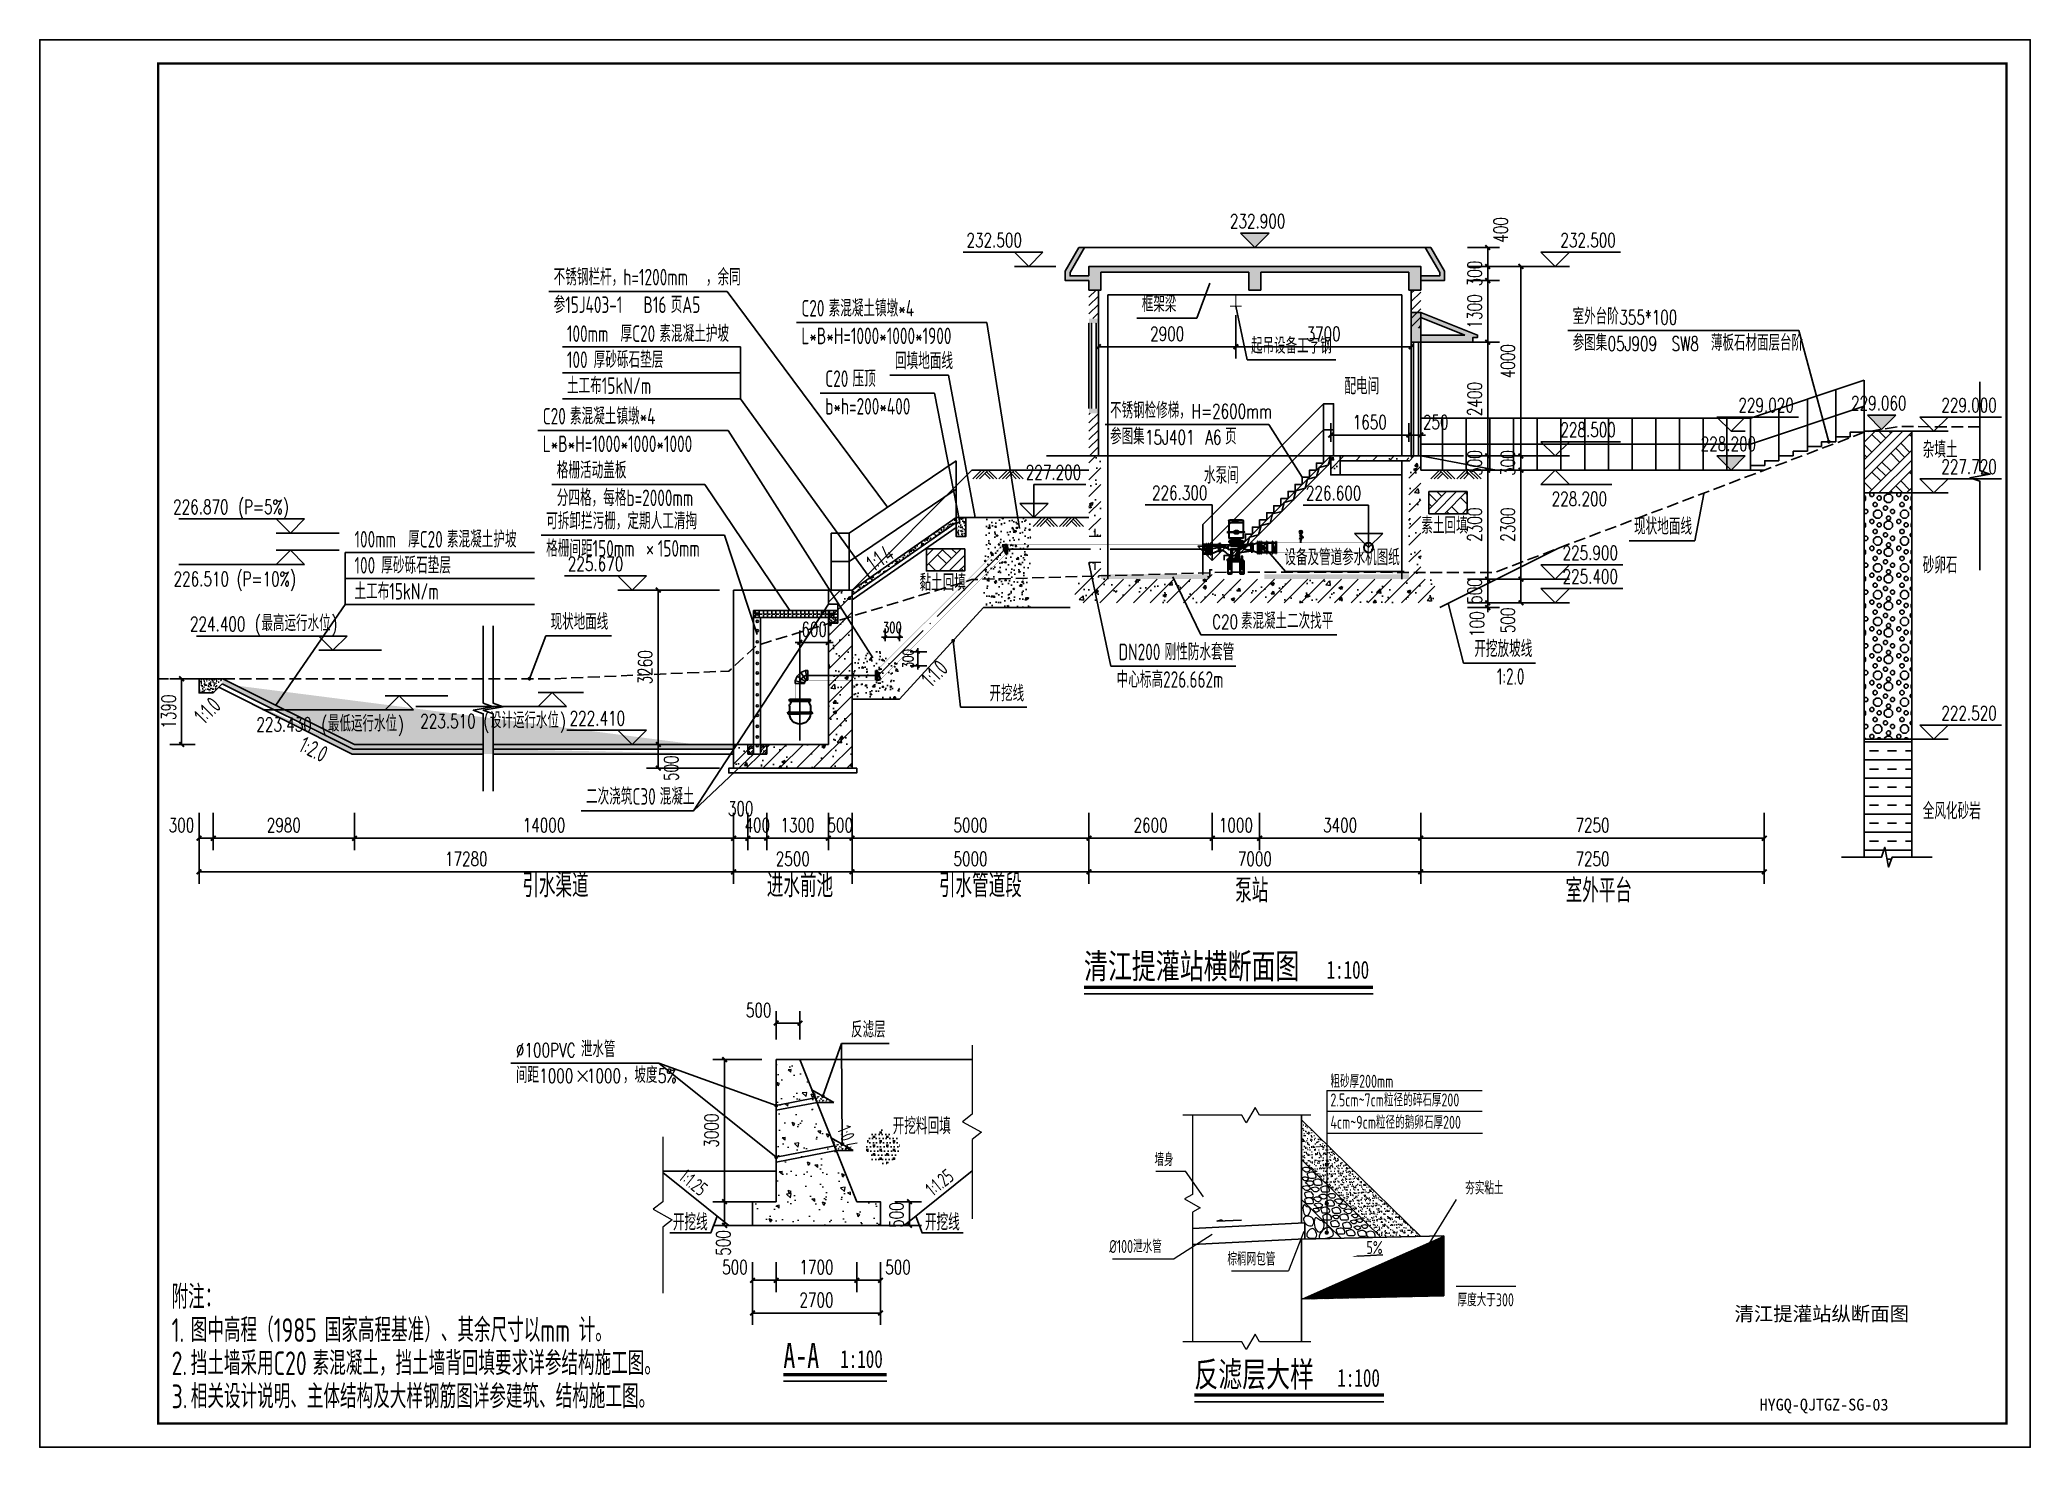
# Model space of a CAD drawing. Header units: millimetres. Extents: x -725 to 2274960, y -506 to 2980382.
# Drawn here: x 2033283 to 2075283, y 2586514 to 2616214 of the extents above; entities that cross this region are included whole.
import ezdxf
from ezdxf.enums import TextEntityAlignment as Align

# ---------------------------------------------------------------- set-up
doc = ezdxf.new("R2010")
doc.units = ezdxf.units.MM
doc.header["$LTSCALE"] = 1000
for name, pattern in [('CENTER', [50.800000000000004, 31.75, -6.35, 6.35, -6.35]), ('CENTERX2', [4, 2.5, -0.5, 0.5, -0.5]), ('DASH', [0.35, 0.25, -0.1]), ('DOTE', [2.4200000000000004, 2, -0.2, 0.02, -0.2])]:
    doc.linetypes.add(name, pattern=pattern)
for name, color, linetype in [('02', 1, 'Continuous'), ('0N', 7, 'Continuous'), ('1', 1, 'Continuous'), ('4', 1, 'Continuous'), ('4N', 3, 'Continuous'), ('BAR_TEXT(框梁钢筋文字)', 2, 'Continuous'), ('DIM', 4, 'Continuous'), ('DIM_ELEV', 3, 'Continuous'), ('DIM_LEAD', 3, 'Continuous'), ('DIM_SYMB', 3, 'Continuous'), ('DMX', 7, 'Continuous'), ('DOTE', 1, 'DOTE'), ('E_OTHER', 7, 'Continuous'), ('PUB_DIM', 3, 'Continuous'), ('PUB_TITLE', 4, 'Continuous'), ('TEXT_BG', 3, 'Continuous'), ('TWT_DIM', 3, 'Continuous'), ('YHCENTER', 4, 'CENTER'), ('YHG_文字', 7, 'Continuous'), ('YHGZ_插图', 2, 'Continuous'), ('YHJ_剖面_梁板', 4, 'Continuous'), ('YHJ_尺寸_公标', 3, 'Continuous'), ('YHJ_平面_砖墙', 4, 'Continuous'), ('YHJ_文字_公文、说明', 7, 'Continuous'), ('YHJ_看线', 144, 'Continuous'), ('YHJ_立面_墙线中', 2, 'Continuous'), ('YHJ_门窗细线', 160, 'Continuous'), ('YHSOLID', 7, 'Continuous'), ('中心线层', 6, 'CENTERX2'), ('图框', 7, 'Continuous'), ('标注', 3, 'Continuous'), ('线框', 2, 'Continuous'), ('细线', 4, 'Continuous'), ('轮廓线', 2, 'Continuous'), ('附属构件', 6, 'Continuous')]:
    doc.layers.add(name, color=color, linetype=linetype)
for name, color, linetype, lineweight in [('G-LABEL（引线）', 3, 'Continuous', 13), ('G_SYMBOL（符号）', 3, 'Continuous', 13), ('文字', 4, 'Continuous', 0), ('管', 1, 'Continuous', 30)]:
    doc.layers.add(name, color=color, linetype=linetype, lineweight=lineweight)
doc.styles.add('_TCH_DIM', font='SIMPLEX', dxfattribs={"bigfont": 'GBCBIG'})
doc.styles.add('_TCH_DIM_T3', font='SIMPLEX', dxfattribs={"width": 0.7058823529411765, "bigfont": 'GBCBIG'})
doc.styles.add('biaotilan', font='', dxfattribs={"width": 0.7})
doc.styles.add('TSSD_Rein', font='tssdeng.shx', dxfattribs={"width": 0.7, "bigfont": 'hztxt.shx'})
doc.styles.get('biaotilan').set_extended_font_data('SimSun')
doc.dimstyles.new('_TCH_ARCH&&100', dxfattribs={"dimtxt": 297.5, "dimasz": 100, "dimexe": 250, "dimexo": 300, "dimgap": 126.25, "dimtad": 1, "dimdec": 0, "dimzin": 0, "dimdsep": 46, "dimtxsty": '_TCH_DIM_T3', "dimblk": 'ARCHTICK', "dimcen": 0.09, "dimclrt": 7, "dimazin": 2, "dimtfac": 1, "dimtdec": 0, "dimtix": 1, "dimtmove": 2, "dimatfit": 3, "dimfxl": 75, "dimtolj": 1, "dimtzin": 0, "dimarcsym": 0})
doc.dimstyles.new('_TCH_ARCH_M_M&&75', dxfattribs={"dimtxt": 223.125, "dimasz": 75, "dimexe": 187.5, "dimexo": 225, "dimgap": 94.68750000000001, "dimtad": 1, "dimdec": 0, "dimzin": 0, "dimdsep": 46, "dimtxsty": '_TCH_DIM_T3', "dimblk": 'ARCHTICK', "dimcen": 0.09, "dimclrt": 7, "dimazin": 2, "dimtfac": 1, "dimtdec": 0, "dimtix": 1, "dimtmove": 2, "dimatfit": 3, "dimfxl": 75, "dimtolj": 1, "dimtzin": 0, "dimarcsym": 0})
doc.dimstyles.new('_TCH_ARCH_MM_M&&100', dxfattribs={"dimtxt": 297.5, "dimasz": 100, "dimexe": 250, "dimexo": 300, "dimgap": 126.25, "dimtad": 1, "dimdec": 0, "dimzin": 0, "dimdsep": 46, "dimtxsty": '_TCH_DIM_T3', "dimblk": 'ARCHTICK', "dimcen": 0.09, "dimclrt": 7, "dimazin": 2, "dimtfac": 1, "dimtdec": 0, "dimtix": 1, "dimtmove": 2, "dimatfit": 3, "dimfxl": 75, "dimtolj": 1, "dimtzin": 0, "dimarcsym": 0})
doc.dimstyles.new('_TWT_ARCH&&100', dxfattribs={"dimtxt": 297.5, "dimasz": 100, "dimexe": 250, "dimexo": 300, "dimgap": 126.25, "dimtad": 1, "dimdec": 0, "dimzin": 0, "dimdsep": 46, "dimtxsty": '_TCH_DIM_T3', "dimblk": 'ARCHTICK', "dimcen": 0.09, "dimclrt": 7, "dimazin": 2, "dimtfac": 1, "dimtdec": 0, "dimtix": 1, "dimtmove": 2, "dimatfit": 3, "dimfxl": 75, "dimtolj": 1, "dimtzin": 0, "dimarcsym": 0})
pattern_1 = [(49.99999999999999, (0, 0), (179.3150456501884, -15.68803374564878), [18.75, -206.25]), (355, (0, 0), (-34.68783340325, 188.048033425003), [15, -165]), (100.4514, (14.94292, -1.307335), (144.6273454285054, 172.3598855152384), [15.9350475, -175.285528]), (46.18420000000001, (0, 50), (266.8102621564111, -41.37975358225452), [28.125, -309.375]), (96.6356, (22.23418625, 46.55167325), (233.6656763871758, 243.5294677251104), [23.902572, -262.92825]), (351.1842, (0, 50), (233.6654862834068, 243.5296502313311), [22.5, -247.5]), (21, (25, 37.5), (149.2267630296154, -100.6547226663347), [18.75, -206.25]), (326.0000000000001, (25, 37.5), (60.82883298039543, 181.2875112617133), [15, -165]), (71.4514, (37.43555825, 29.1120985), (210.0556571453725, 80.6326241774881), [15.9350475, -175.285528]), (37.50000000000001, (0, 0), (3.039963829322667, 83.22346345782788), [0, -163, 0, -167.5, 0, -165.625]), (7.499999999999999, (0, 0), (65.76738436053715, 98.60292797059006), [0, -95.5, 0, -159.25, 0, -63.125]), (327.5, (-55.75, 0), (133.4556090431022, -5.638717933594939), [0, -62.5, 0, -195, 0, -258.75]), (317.5, (-80.75, 0), (145.7965423355966, 25.02624558307943), [0, -81.25, 0, -129.5, 0, -183.75])]

msp = doc.modelspace()

# ---------------------------------------------------------------- texts
at = {"color": 3, "style": 'TSSD_Rein', "width": 0.7}
for p in [(2046641.04342534, 2591088.800697902), (2051959.908345636, 2591088.800697902)]:
    msp.add_text('开挖线', height=350.0000000000001, dxfattribs=at).set_placement(p)
at = {"layer": 'BAR_TEXT(框梁钢筋文字)', "style": 'TSSD_Rein', "width": 0.7}
for s, p in [('粗砂厚200mm', (2060516.855015135, 2594099.664665976, -1.529858577342952e-09)), ('2.5cm~7cm粒径的碎石厚200', (2060516.855015135, 2593704.288637438, -1.529858577342951e-09)), ('4cm~9cm粒径的鹅卵石厚200', (2060516.855015135, 2593233.265942373, -1.529858577342951e-09)), ('墙身', (2056803.166935301, 2592447.272696295)), ('夯实粘土', (2063361.569034911, 2591847.091396132, 2.053784718428791e-09)), ('%%C100泄水管', (2055849.64880023, 2590612.857719221, 2.053784718428791e-09)), ('棕榈网包管', (2058343.822368956, 2590348.721615591, 2.053784718428791e-09)), ('5%', (2061278.095455504, 2590591.720091143, 1.228850174493591e-09)), ('厚度大于300', (2063199.396168089, 2589486.883321847, 2.053784718428791e-09))]:
    msp.add_text(s, height=275, dxfattribs=at).set_placement(p)
at = {"layer": 'DIM_ELEV', "color": 7, "style": '_TCH_DIM', "width": 0.7058823529411765}
for s, p in [('232.900', (2058396.285011316, 2612237.45939867)), ('232.500', (2052837.679736439, 2611837.459398669)), ('232.500', (2065369.291016683, 2611837.459398669)), ('229.020', (2069125.94191921, 2608357.459398669)), ('229.060', (2071502.654276456, 2608397.459398669)), ('229.000', (2073408.124553026, 2608357.459398669)), ('228.500', (2065369.291016683, 2607837.459398669)), ('228.200', (2068329.94191921, 2607537.459398669)), ('227.200', (2054087.617151116, 2606937.459398669)), ('227.720', (2073408.124553026, 2607057.459398669)), ('(P=5%)', (2037465.881054415, 2606207.459398669)), ('226.300', (2056752.285011316, 2606506.389097716)), ('226.600', (2059999.709771927, 2606496.127565101)), ('228.200', (2065185.291016683, 2606377.459398669)), ('226.870', (2036095.881054415, 2606207.459398669)), ('225.670', (2044425.216628863, 2605007.459398669)), ('225.900', (2065415.291016683, 2605237.459398669)), ('226.510', (2036105.622301141, 2604687.459398669)), ('(P=10%)', (2037435.622301141, 2604687.459398669)), ('225.400', (2065415.291016683, 2604737.459398669)), ('224.400', (2036451.091875777, 2603737.459398669)), ('(', (2037821.091875777, 2603737.459398669)), (')', (2039435.559960884, 2603737.459398669)), ('223.430', (2037852.73422736, 2601617.459398669)), ('(', (2039222.73422736, 2601617.459398669)), (')', (2040837.202312466, 2601617.459398669)), ('223.510', (2041310.526710187, 2601687.459398669)), ('(', (2042640.526710187, 2601687.459398669)), (')', (2044254.994795294, 2601687.459398669)), ('222.410', (2044463.216628863, 2601747.459398669)), ('222.520', (2073408.124553026, 2601857.459398669))]:
    msp.add_text(s, height=297.5, dxfattribs=at).set_placement(p)
at = {"layer": 'DIM_ELEV', "color": 7, "style": '_TCH_DIM'}
for s, p in [('最高运行水位', (2037961.091875777, 2603737.459398669)), ('最低运行水位', (2039362.73422736, 2601617.459398669)), ('设计运行水位', (2042780.526710187, 2601687.459398669))]:
    msp.add_text(s, height=337.5886524822695, dxfattribs=at).set_placement(p)
at = {"layer": 'DIM_LEAD', "color": 7}
for s, height, style, width, p in [('不锈钢栏杆，', 350, 'TSSD_Rein', 0.7, (2044125.784233456, 2611031.759080378)), ('h=1200mm', 350, 'TSSD_Rein', 0.7, (2045595.784233456, 2611031.759080378)), ('，余同', 350, 'TSSD_Rein', 0.7, (2047339.053464225, 2611031.759080378)), ('参', 350, 'TSSD_Rein', 0.7, (2044125.784233456, 2610448.597315672)), ('15J403-1', 350, 'TSSD_Rein', 0.7, (2044370.784233456, 2610448.597315672)), ('B16', 350, 'TSSD_Rein', 0.7, (2046020.787261923, 2610448.597315672)), ('页', 350, 'TSSD_Rein', 0.7, (2046595.594954231, 2610448.597315672)), ('A5', 350, 'TSSD_Rein', 0.7, (2046840.594954231, 2610448.597315672)), ('C20', 350, 'TSSD_Rein', 0.7, (2049352.822805118, 2610374.418058985)), ('素混凝土镇墩', 350, 'TSSD_Rein', 0.7, (2049927.630497426, 2610374.418058985)), ('*4', 350, 'TSSD_Rein', 0.7, (2051397.630497426, 2610374.418058985)), ('355*100', 297.5, '_TCH_DIM', 0.7058823529411765, (2066611.710929673, 2610209.64751962)), ('L*B*H=1000*1000*1900', 350, 'TSSD_Rein', 0.7, (2049352.822805118, 2609791.256294279)), ('05J909', 297.5, '_TCH_DIM', 0.7058823529411765, (2066365.966248822, 2609653.370923876)), ('SW8', 297.5, '_TCH_DIM', 0.7058823529411765, (2067715.966248822, 2609653.370923876)), ('回填地面线', 350, 'TSSD_Rein', 0.7, (2051328.314579466, 2609262.818438108)), ('C20', 350, 'TSSD_Rein', 0.7, (2049856.666503905, 2608887.962860592)), ('压顶', 350, 'TSSD_Rein', 0.7, (2050431.474196213, 2608887.962860592)), ('b*h=200*400', 350, 'TSSD_Rein', 0.7, (2049856.666503905, 2608304.801095886)), ('C20', 350, 'TSSD_Rein', 0.7, (2043895.285566549, 2608096.589493379)), ('素混凝土镇墩', 350, 'TSSD_Rein', 0.7, (2044470.093258857, 2608096.589493379)), ('*4', 350, 'TSSD_Rein', 0.7, (2045940.093258857, 2608096.589493379)), ('H=2600mm', 297.5, '_TCH_DIM', 0.7058823529411765, (2057588.007559424, 2608226.158200801)), ('L*B*H=1000*1000*1000', 350, 'TSSD_Rein', 0.7, (2043895.285566549, 2607513.427728673)), ('15J401', 297.5, '_TCH_DIM', 0.7058823529411765, (2056605.02883602, 2607677.328413567)), ('A6', 297.5, '_TCH_DIM', 0.7058823529411765, (2057875.02883602, 2607677.328413567)), ('格栅活动盖板', 350, 'TSSD_Rein', 0.7, (2044192.354996722, 2606956.615316373)), ('分四格，每格', 350, 'TSSD_Rein', 0.7, (2044192.354996722, 2606373.453551667)), ('b=2000mm', 350, 'TSSD_Rein', 0.7, (2045662.354996722, 2606373.453551667)), ('可拆卸拦污栅，定期人工清掏', 350, 'TSSD_Rein', 0.7, (2043967.96277432, 2605885.709361759)), ('现状地面线', 350, 'TSSD_Rein', 0.7, (2066922.973811523, 2605771.815647802)), ('格栅间距', 350, 'TSSD_Rein', 0.7, (2043967.96277432, 2605306.407891171)), ('150mm', 350, 'TSSD_Rein', 0.7, (2044947.96277432, 2605306.407891171)), ('×', 350, 'TSSD_Rein', 0.7, (2046078.732005089, 2605306.407891171)), ('150mm', 350, 'TSSD_Rein', 0.7, (2046323.732005089, 2605306.407891171)), ('C20', 297.5, '_TCH_DIM', 0.7058823529411765, (2058019.968670445, 2603783.677218113)), ('DN200', 350, 'TSSD_Rein', 0.7, (2056047.200607152, 2603122.494163404)), ('刚性防水套管', 350, 'TSSD_Rein', 0.7, (2057017.777530229, 2603122.494163404)), ('开挖放坡线', 350, 'TSSD_Rein', 0.7, (2063552.125771849, 2603187.729870123)), ('中心标高', 350, 'TSSD_Rein', 0.7, (2056006.021019023, 2602539.332398698)), ('226.662m', 350, 'TSSD_Rein', 0.7, (2056986.021019023, 2602539.332398698)), ('1:2.0', 350, 'TSSD_Rein', 0.7, (2064029.883191595, 2602604.568105417)), ('二次浇筑', 350, 'TSSD_Rein', 0.7, (2044808.145057109, 2600071.585139382)), ('C30', 350, 'TSSD_Rein', 0.7, (2045788.145057109, 2600071.585139382)), ('混凝土', 350, 'TSSD_Rein', 0.7, (2046362.952749416, 2600071.585139382)), ('%%c100PVC', 297.5, '_TCH_DIM', 0.7058823529411765, (2043330.129504883, 2594745.241515222)), ('1000', 297.5, '_TCH_DIM', 0.7058823529411765, (2043821.618866585, 2594200.135132243)), ('1000', 297.5, '_TCH_DIM', 0.7058823529411765, (2044827.363547436, 2594200.135132243)), ('5%', 297.5, '_TCH_DIM', 0.7058823529411765, (2046324.597589989, 2594200.135132243))]:
    msp.add_text(s, height=height, dxfattribs=dict(at, style=style, width=width)).set_placement(p)
at = {"layer": 'DIM_LEAD', "color": 7, "style": '_TCH_DIM'}
for s, p in [('框架梁', (2056537.001984035, 2610470.844893945)), ('室外台阶', (2065628.732206269, 2610209.64751962)), ('起吊设备工字钢', (2058842.01880038, 2609590.429744832)), ('参图集', (2065628.732206269, 2609653.370923876)), ('薄板石材面层台阶', (2068545.966248822, 2609653.370923876)), ('不锈钢检修梯，', (2055867.794793467, 2608226.158200801)), ('参图集', (2055867.794793467, 2607677.328413567)), ('页', (2058295.02883602, 2607677.328413567)), ('设备及管道参水机图纸', (2059548.288239984, 2605124.420908008)), ('现状地面线', (2044062.290092827, 2603764.833894346)), ('素混凝土二次找平', (2058629.968670445, 2603783.677218113)), ('开挖线', (2053323.886508292, 2602253.652588534)), ('反滤层', (2050401.375859678, 2595159.268007888)), ('泄水管', (2044700.129504883, 2594745.241515222)), ('间距', (2043330.129504883, 2594200.135132243)), ('×', (2044581.618866585, 2594200.135132243)), ('，坡度', (2045587.363547436, 2594200.135132243))]:
    msp.add_text(s, height=337.5886524822695, dxfattribs=at).set_placement(p)
at = {"layer": 'DIM_SYMB', "color": 7, "width": 0.7}
for s, height, style, p in [('100mm', 350, 'TSSD_Rein', (2044405.758902225, 2609838.630245252)), ('厚', 350, 'TSSD_Rein', (2045536.528132994, 2609838.630245252)), ('C20', 350, 'TSSD_Rein', (2045781.528132994, 2609838.630245252)), ('素混凝土护坡', 350, 'TSSD_Rein', (2046356.335825302, 2609838.630245252)), ('100', 350, 'TSSD_Rein', (2044405.758902225, 2609289.130245252)), ('厚砂砾石垫层', 350, 'TSSD_Rein', (2044971.143517609, 2609289.130245252)), ('土工布', 350, 'TSSD_Rein', (2044405.758902225, 2608739.630245252)), ('15kN/m', 350, 'TSSD_Rein', (2045140.758902225, 2608739.630245252)), ('100mm', 350, 'TSSD_Rein', (2039923.225062754, 2605499.398964132)), ('厚', 350, 'TSSD_Rein', (2041053.994293524, 2605499.398964132)), ('C20', 350, 'TSSD_Rein', (2041298.994293524, 2605499.398964132)), ('素混凝土护坡', 350, 'TSSD_Rein', (2041873.801985831, 2605499.398964132)), ('100', 350, 'TSSD_Rein', (2039923.225062754, 2604949.898964132)), ('厚砂砾石垫层', 350, 'TSSD_Rein', (2040488.609678139, 2604949.898964132)), ('土工布', 350, 'TSSD_Rein', (2039923.225062754, 2604400.398964132)), ('15kN/m', 350, 'TSSD_Rein', (2040658.225062754, 2604400.398964132)), ('清江提灌站横断面图', 528.6919831223629, 'biaotilan', (2055317.637278784, 2596401.017874153)), ('1:100', 377.6371308016878, 'biaotilan', (2060435.021245029, 2596401.017874153)), ('A-A', 528.6919831223629, 'biaotilan', (2048973.05546798, 2588187.80133483)), ('1:100', 377.6371308016878, 'biaotilan', (2050172.506944773, 2588187.80133483)), ('反滤层大样', 528.6919831223629, 'biaotilan', (2057645.906555788, 2587788.272520657)), ('1:100', 377.6371308016878, 'biaotilan', (2060662.699804733, 2587788.272520657))]:
    msp.add_text(s, height=height, dxfattribs=dict(at, style=style)).set_placement(p)
at = {"layer": 'YHG_文字', "style": 'TSSD_Rein', "width": 0.7}
for s, height, p in [('配电间', 350, (2060812.369904367, 2608731.366594089)), ('杂填土', 350, (2073015.607699734, 2607391.019127407)), ('水泵间', 350, (2057848.836354822, 2606848.817041984)), ('素土回填', 350, (2062433.180270146, 2605789.870853943)), ('砂卵石', 350, (2073015.607699734, 2604952.298239959)), ('黏土回填', 350, (2051845.923020909, 2604584.535173934)), ('全风化砂岩', 350, (2073015.607699734, 2599766.335743888)), ('引水渠道', 500, (2043464.584298936, 2598119.289010124)), ('进水前池', 500, (2048623.733280783, 2598119.289010124)), ('引水管道段', 500, (2052255.488438145, 2598119.289010124)), ('泵站', 500, (2058506.870767782, 2598008.522640094)), ('室外平台', 500, (2065480.069701115, 2598008.522640094))]:
    msp.add_text(s, height=height, dxfattribs=at).set_placement(p)
for s, height, rotation, p in [('1:1.4', 350, 34.81685786197428, (2050883.116700519, 2604978.615356856)), ('1:1.0', 350, 45, (2052095.515058879, 2602529.001342281)), ('1:1.0', 349.9999999999999, 45, (2036751.941071671, 2601746.78974037)), ('1:2.0', 349.9999999999999, 333.4349488110033, (2038721.715900368, 2601216.014664955))]:
    msp.add_text(s, height=height, rotation=rotation, dxfattribs=at).set_placement(p)
at = {"layer": 'YHJ_文字_公文、说明', "style": 'TSSD_Rein', "width": 0.7}
for s, p in [('附注：', (2036064.454158995, 2589436.043098737)), ('1.', (2036064.454158995, 2588736.043098737)), ('图中高程（', (2036468.300312841, 2588736.043098737)), ('1985', (2038218.300312841, 2588736.043098737)), ('国家高程基准）、其余尺寸以', (2039295.223389764, 2588736.043098737)), ('mm', (2043845.223389764, 2588736.043098737)), ('计。', (2044652.915697456, 2588736.043098737)), ('2.', (2036064.454158995, 2588036.043098737)), ('挡土墙采用', (2036468.300312841, 2588036.043098737)), ('C20', (2038218.300312841, 2588036.043098737)), ('素混凝土，挡土墙背回填要求详参结构施工图。', (2039039.454158995, 2588036.043098737)), ('3.', (2036064.454158995, 2587336.043098737)), ('相关设计说明、主体结构及大样钢筋图详参建筑、结构施工图。', (2036468.300312841, 2587336.043098737))]:
    msp.add_text(s, height=500, dxfattribs=at).set_placement(p)
at = {"layer": '图框', "style": 'biaotilan'}
for s, height, p in [('清江提灌站纵断面图', 300, (2069043.364466139, 2589180.342883905)), ('HYGQ-QJTGZ-SG-03', 250, (2069572.40765077, 2587288.395574284))]:
    msp.add_text(s, height=height, dxfattribs=at).set_placement(p)
at = {"layer": '标注', "color": 3, "style": 'TSSD_Rein', "width": 0.7}
msp.add_text('开挖料回填', height=350.01, dxfattribs=at).set_placement((2051280.677621582, 2593013.496455119), align=Align.BOTTOM_LEFT)
at = {"layer": '标注', "style": 'TSSD_Rein', "width": 0.7}
for s, rotation, p in [('1:0.4', 291.7999999997728, (2050111.999696482, 2592954.897262025)), ('1:1.25', 321.3400000004709, (2046924.598829393, 2591913.080217305)), ('1:1.25', 38.65999999952917, (2052419.636869323, 2591913.080217305))]:
    msp.add_text(s, height=300, rotation=rotation, dxfattribs=at).set_placement(p, align=Align.BOTTOM_CENTER)

# ---------------------------------------------------------------- blocks, each defined once
blk = doc.blocks.new('HAYJZ A3')
blk.add_lwpolyline([(4974.596798436251, -403416.8118436723), (46974.59679843625, -403416.8118436723), (46974.59679843625, -433116.8118436723), (4974.596798436251, -433116.8118436723), (4974.596798436251, -403416.8118436723)])
at = {"const_width": 50}
blk.add_lwpolyline([(7474.596798436251, -403916.8118436723), (46474.59679843625, -403916.8118436723), (46474.59679843625, -432616.8118436723), (7474.596798436251, -432616.8118436723), (7474.596798436251, -403916.8118436723)], dxfattribs=at)
at = {"layer": 'PUB_TITLE'}
blk.add_lwpolyline([(4974.596798436251, -433116.8118436723), (46974.59679843625, -433116.8118436723), (46974.59679843625, -403416.8118436723), (4974.596798436251, -403416.8118436723)], close=True, dxfattribs=at)
blk = doc.blocks.new('HGSDHGADGASDGASFGADG')
at = {"layer": '4', "color": 14}
for p, q in [((592480.7955423361, 10604.91037522475), (594680.795542336, 8404.910375224747)), ((592480.7955423361, 10463.4890189874), (594539.3741860988, 8404.910375224747)), ((594980.7955423357, 8104.910375224979), (595080.795542336, 8004.910375224747))]:
    blk.add_line(p, q, dxfattribs=at)
for points in [[(592480.7955423361, 10604.91037522475), (592630.7955423361, 10604.91037522475), (592630.7955423361, 10454.91037522475)], [(592480.7955423361, 10604.91037522475), (592532.5593513565, 10411.72520996697), (592725.7445166144, 10359.96140094646), (592777.5083256348, 10166.77623568868), (592970.6934908926, 10115.01242666817), (593022.457299913, 9921.827261410333), (593215.6424651709, 9870.063452389848), (593267.4062741913, 9676.878287132102), (593460.5914394491, 9625.114478111616), (593512.3552484696, 9431.929312853841), (593705.5404137274, 9380.165503833356), (593757.3042227479, 9186.980338575522), (593950.4893880057, 9135.216529555037), (594002.2531970262, 8942.03136429732), (594195.4383622839, 8890.267555276834), (594247.2021713045, 8697.08239001903), (594440.3873365622, 8645.318580998544), (594492.1511455828, 8452.133415740711), (594679.1212369081, 8402.034930761321)], [(592630.7955423361, 10454.91037522475), (592780.7955423361, 10454.91037522475), (592780.7955423361, 10304.91037522475)], [(592780.7955423361, 10304.91037522475), (592930.7955423361, 10304.91037522475), (592930.7955423361, 10154.91037522475)], [(592930.7955423361, 10154.91037522475), (593080.7955423361, 10154.91037522475), (593080.7955423361, 10004.91037522475)], [(593080.7955423361, 10004.91037522475), (593230.7955423361, 10004.91037522475), (593230.7955423361, 9854.910375224747)], [(593230.7955423361, 9854.910375224747), (593380.7955423361, 9854.910375224747), (593380.7955423361, 9704.910375224747)], [(593380.7955423361, 9704.910375224747), (593530.7955423361, 9704.910375224747), (593530.7955423361, 9554.910375224747)], [(593530.7955423361, 9554.910375224747), (593680.7955423361, 9554.910375224747), (593680.7955423361, 9404.910375224747)], [(593680.7955423361, 9404.910375224747), (593830.7955423361, 9404.910375224747), (593830.7955423361, 9254.910375224747)], [(593830.7955423361, 9254.910375224747), (593980.7955423361, 9254.910375224747), (593980.7955423361, 9104.910375224747)], [(593980.7955423361, 9104.910375224717), (594130.7955423361, 9104.910375224717), (594130.7955423361, 8954.910375224717)], [(594130.7955423361, 8954.910375224717), (594280.7955423361, 8954.910375224717), (594280.7955423361, 8804.910375224717)], [(594280.7955423361, 8804.910375224717), (594430.7955423361, 8804.910375224717), (594430.7955423361, 8654.910375224717)], [(594430.7955423361, 8654.910375224717), (594580.7955423361, 8654.910375224717), (594580.7955423361, 8504.910375224717)], [(594580.7955423361, 8504.910375224717), (594730.7955423361, 8504.910375224717), (594730.7955423361, 8404.910375224747)], [(594980.7955423357, 8204.910375224717), (595030.7955423361, 8204.910375224717), (595030.7955423361, 8054.910375224717)], [(595030.7955423361, 8054.910375224717), (595080.7955423357, 8054.910375224717)]]:
    blk.add_lwpolyline(points, dxfattribs=at)
blk = doc.blocks.new('底阀')
at = {"layer": '管', "color": 8}
for p, q in [((-220.4999999375432, -41.99999989941716), (-220.4999999957508, 0)), ((220.4999999376596, 0), (-220.4999999375432, 0)), ((220.4999998794519, -41.99999989941716), (220.4999999376596, 0)), ((-257.0617838063627, -293.5224627144635), (-257.0617838645703, -275.4935896955431)), ((-257.0617838645703, -275.4935896955431), (-241.9819721253007, -275.4935892298818)), ((-257.0617838063627, -293.5224627144635), (257.0617837482714, -293.5224627144635)), ((-257.0617838063627, -293.5224627144635), (-257.0617838063627, -311.5513361990452)), ((-257.0617838063627, -311.5513361990452), (0.2136370167718269, -311.5513361990452)), ((257.0617837482714, -275.4935892298818), (-241.9819721253007, -275.4935892298818)), ((220.4999998794519, -20.99999971687794), (-220.4999998793355, -20.99999971687794)), ((220.4999998794519, -41.99999989941716), (-220.4999999375432, -41.99999989941716)), ((-220.2994722173898, -149.4586742483079), (-220.2994722173898, -253.8110893219709)), ((-175.0000000465079, -41.99999989941716), (-210.2478781015961, -114.72212895751)), ((257.0617837482714, -311.5513361990452), (0.2136370167718269, -311.5513361990452)), ((174.9999999884167, -41.99999989941716), (210.2478779852972, -114.72212895751)), ((220.2994721010909, -149.4586742483079), (220.2994721592986, -253.8110893219709)), ((257.0617837482714, -293.5224627144635), (257.0617837482714, -275.4935892298818)), ((257.0617837482714, -293.5224627144635), (257.0617837482714, -311.5513361990452))]:
    blk.add_line(p, q, dxfattribs=at)
for centre, radius, start, end in [((-241.9819721253007, -253.8110893219709), 21.68249999132699, 270, 0), ((-155.2519722608267, -149.4586742483079), 65.047499973981, 147.722650886049, 180), ((5.820766091346741e-11, -308.0490259453654), 220.327310178152, 180.9108088677746, 359.0891911322254), ((155.2519721445278, -149.4586742483079), 65.047499973981, 0, 32.27734911395105), ((241.9819721254171, -253.8110893219709), 21.68249999132699, 180, 270)]:
    blk.add_arc(centre, radius, start, end, dxfattribs=at)
blk = doc.blocks.new('WT')
at = {"layer": '管', "color": 8, "lineweight": -2}
for p, q in [((-299.9999995500548, -80.50321271496432), (-299.9999995500548, -3.637978807091713e-12)), ((-299.9999995500548, -3.637978807091713e-12), (0, -3.637978807091713e-12)), ((0, -20.82950259058634), (-299.9999995500548, -80.50321271496432)), ((-238.3855080336798, -229.2537537725038), (-299.9999995500548, -80.50321271496432)), ((15.94221109163482, -59.31740482224632), (-238.3855080336798, -229.2537537725038)), ((-124.5367727975245, -343.1024890086301), (-238.3855080336798, -229.2537537725038)), ((45.39957615273306, -88.77476988334456), (-124.5367727975245, -343.1024890086301)), ((-124.5367727975245, -343.1024890086301), (24.2137682599714, -404.7169805249905)), ((0, -20.82950259058634), (0, -3.637978807091713e-12)), ((15.94221109163482, -59.31740482226087), (0, -20.82950259057179)), ((45.39957615273306, -88.77476988334456), (15.94221109163482, -59.31740482226087)), ((83.88747838442214, -104.7169809749939), (24.2137682599714, -404.7169805249905)), ((104.7169809750048, -404.7169805249905), (24.2137682599714, -404.7169805249905)), ((83.88747838442214, -104.7169809749939), (45.39957615273306, -88.77476988334456)), ((83.88747838442214, -104.7169809749939), (104.7169809750048, -104.7169809749939)), ((104.7169809750048, -404.7169805249905), (104.7169809750048, -104.7169809749939))]:
    blk.add_line(p, q, dxfattribs=at)
blk.add_arc((104.7169809750048, -3.637978807091713e-12), 254.7169807499998, 180, 270, dxfattribs=at)
blk = doc.blocks.new('M20-300')
at = {"color": 8}
for p, q in [((1063.048232936068, 758.3141022006166), (1063.048844080477, 477.0642410610453)), ((1063.048718968523, 713.6338207694353), (1063.048718968523, 674.1861181146814)), ((1083.054049975413, 758.3145145584713), (1083.054661400849, 477.1049126830767)), ((1045.46834117308, 459.4068354021292), (1035.710078957316, 385.8801699032192)), ((1045.46834117308, 459.4068354021292), (1068.404256018111, 456.3628421828616)), ((1068.404256018111, 456.3628421828616), (1058.645993802347, 382.8361766839516)), ((1062.978031956591, 477.3379660404171), (1086.980704577523, 384.5553928493755)), ((1082.983849204378, 477.3379660404171), (1108.954681016854, 391.8641373807332))]:
    blk.add_line(p, q, dxfattribs=at)
for radius, start, end in [(37.59767119622603, 172.4400377139944, 16.90116421631823), (14.46064276777924, 7.559962286005603, 209.6242468836864), (14.46064276777924, 172.4400377139944, 14.50432231198208)]:
    blk.add_arc((1072.980940580484, 380.9336809218512), radius, start, end, dxfattribs=at)
at = {"layer": '0N', "color": 8}
for p, q in [((1055.727355074428, 774.2800290201558), (1058.05225744698, 775.6223120308132)), ((1055.727355074428, 759.0486807009438), (1055.727355074428, 774.2800290201558)), ((1055.727355074428, 759.0486807009438), (1058.05225744698, 757.7063976903446)), ((1088.05099773797, 775.6223120308132), (1058.05225744698, 775.6223120308132)), ((1063.052047495497, 779.5817230388056), (1064.405324001971, 780.9349995452794)), ((1063.052047495497, 775.6223120308132), (1063.052047495497, 779.5817230388056)), ((1083.051207689452, 779.5817230388056), (1063.052047495497, 779.5817230388056)), ((1064.38949133351, 759.0486807009438), (1064.38949133351, 774.2800290201558)), ((1081.697931182978, 780.9349995452794), (1064.405324001971, 780.9349995452794)), ((1081.697931182978, 780.9349995452794), (1083.051207689452, 779.5817230388056)), ((1081.713763851556, 759.0486807009438), (1081.713763851556, 774.2800290201558)), ((1083.051207689452, 775.6223120308132), (1083.051207689452, 779.5817230388056)), ((1090.375900110521, 774.2800290201558), (1088.05099773797, 775.622312030755)), ((1090.375900110521, 759.0486807009438), (1088.05099773797, 757.7063976903446)), ((1090.375900110521, 759.0486807008856), (1090.375900110521, 774.2800290200976))]:
    blk.add_line(p, q, dxfattribs=at)
for centre, radius, start, end in [((1060.05842320394, 767.9637651147204), 7.658546916060786, 55.56153059701569, 115.5615305952442), ((1060.05842320394, 765.3649446063791), 7.658546916060793, 244.4384694047558, 304.4384694029843), ((1073.051627592475, 747.0015488825156), 28.62076314829334, 72.38303115874483, 107.6169688412552), ((1073.051627592475, 786.3271608386422), 28.62076314829328, 252.3830311587449, 287.6169688412552), ((1086.044831981009, 767.9637651147204), 7.658546916060793, 55.56153059701569, 124.4384694029843), ((1086.044831981009, 765.3649446063791), 7.658546916060793, 235.5615305970157, 304.4384694029843)]:
    blk.add_arc(centre, radius, start, end, dxfattribs=at)
at = {"layer": '4N', "color": 8}
for p, q in [((1064.405324001971, 775.6223120308132), (1064.405324001971, 780.9349995452794)), ((1081.697931182978, 775.6223120308132), (1081.697931182978, 780.9349995452794))]:
    blk.add_line(p, q, dxfattribs=at)
at = {"layer": '中心线层', "color": 8, "ltscale": 8}
for p, q in [((1073.051627592475, 786.3089956838521), (1073.051627592475, 362.1753499629558)), ((1119.81867547892, 380.9336809218512), (1026.284579706029, 380.9336809218512))]:
    blk.add_line(p, q, dxfattribs=at)
blk = doc.blocks.new('ZXP')
at = {"layer": 'YHCENTER', "color": 8, "linetype": 'CENTER'}
blk.add_line((-9.417321059676794, 0), (9.52616285018496, 0), dxfattribs=at)
at = {"layer": 'YHCENTER', "color": 8}
blk.add_line((0, 43.61983347658577), (0, -43.26721279142464), dxfattribs=at)
at = {"layer": 'YHSOLID', "color": 8}
for p, q in [((-7, 30), (-7, -30)), ((-1.299999999999955, 6), (-4.5, 2.799999999999955)), ((-4.5, 2.799999999999955), (-4.5, -30)), ((0, 30), (-3.483339501604632, 17)), ((-1.300000000000182, 17), (-3.483339501604632, 17)), ((-1.299999999999955, 17), (-1.299999999999955, 6)), ((0, 30), (3.483339501604632, 17)), ((1.299999999999955, 17), (1.299999999999955, 6)), ((1.300000000000182, 17), (3.483339501604632, 17)), ((1.299999999999955, 6), (4.5, 2.799999999999955)), ((4.5, 2.799999999999955), (4.5, -30)), ((7, 30), (7, -30)), ((-4.5, -30), (0, -25.5)), ((4.5, -30), (0, -25.5))]:
    blk.add_line(p, q, dxfattribs=at)
for centre, start, end in [((0, 30), 0, 180), ((0, -30), 180, 0)]:
    blk.add_arc(centre, 7, start, end, dxfattribs=at)
blk = doc.blocks.new('456as4d56asd')
at = {"layer": '管'}
h = blk.add_hatch(dxfattribs=at)
h.set_pattern_fill('AR-CONC', color=8, scale=0.106804986135694, style=0)
h.set_pattern_definition([(49.99999999999996, (528811.8442414466, 14458.71786301024), (19.45823104625421, -1.702373809998183), [2.03463498588497, -22.38098484473466]), (355, (528811.8442414466, 14458.71786301024), (-3.764173136668271, 20.40582370688456), [1.627707988707977, -17.9048502680565]), (100.4514446999999, (528813.4657554936, 14458.57599891355), (15.69405785824677, 18.70344906509588), [1.729173665420755, -19.02092610540526]), (46.18419999999997, (528811.8442414466, 14464.14355630591), (28.95259320416116, -4.490330251967218), [3.051952478827443, -33.57147726710188]), (96.63555760999981, (528814.2569554029, 14463.76936503698), (25.35594524592722, 26.42634380726812), [2.593761559772707, -28.53141492587897]), (351.1841511700001, (528811.8442414466, 14464.14355630591), (25.35594524736631, 26.42634380596628), [2.441558465973771, -26.85715318140092]), (20.99999999999998, (528814.5570880944, 14462.78713298205), (16.19317295747138, -10.92243307453588), [2.03463498588497, -22.38098484473467]), (326.0000000000001, (528814.5570880944, 14462.78713298205), (6.600764780828213, 19.67219316805596), [1.627707988707976, -17.90478787578773]), (71.45144499999996, (528815.9065191735, 14461.8769302204), (22.79393770219274, 8.749760195056766), [1.729173665420762, -19.02089331627458]), (37.49999999999997, (528811.8442414466, 14458.71786301024), (0.3298782273581184, 9.030899754550173), [0, -17.68776014396, 0, -18.1760725405724, 0, -17.9726090419839]), (7.499999999999995, (528811.8442414466, 14458.71786301024), (7.136673128004957, 10.6997849045151), [0, -10.36307419477411, 0, -17.28083314678301, 0, -6.84993778581273]), (327.5, (528805.7945934217, 14458.71786301024), (14.4817516369282, -0.6118584227124269), [0, -6.782116619616567, 0, -21.16020385320369, 0, -28.07796280521259]), (317.5, (528803.081746774, 14458.71786301024), (15.82093516422536, 2.715676022294479), [0, -8.816751605501533, 0, -14.05254563584552, 0, -19.9394228616727])])
edge = h.paths.add_edge_path()
edge.add_line((534142.8549045548, 13722.50902023131), (534041.1780165284, 13722.50902023131))
edge.add_line((534041.1780165285, 13722.50902023131), (534041.1780165285, 13694.75738418598))
edge.add_line((534041.1780165285, 13694.75738418591), (534116.1368941611, 13694.75738418591))
edge.add_line((534116.1368941611, 13694.75738418591), (534116.1368941611, 13482.21566816668))
edge.add_line((534116.1368941611, 13482.2156681667), (534180.2198858425, 13482.2156681667))
edge.add_line((534180.2198858425, 13482.2156681667), (534180.2198858425, 13681.85773544245))
edge.add_line((534180.2198858425, 13681.85773544246), (534153.5385655756, 13692.88641930063))
edge.add_line((534153.5385655756, 13692.88641930063), (534153.5387552136, 13592.41975408712))
edge.add_line((534153.5387552136, 13592.41975408711), (534167.3700113937, 13546.89905496532))
edge.add_arc((534148.1591371507, 13541.06191871257), 20.07809375427335, -187.5599622859636, 16.901164217245082, ccw=False)
edge.add_line((534128.2555678561, 13543.70346714789), (534133.4667231594, 13582.96853959401))
edge.add_line((534133.4667231594, 13582.96853959403), (534145.7150734946, 13581.34297132611))
edge.add_line((534145.7150734947, 13581.34297132614), (534142.855150006, 13592.39803442703))
edge.add_line((534142.855150006, 13592.39803442702), (534142.8549045549, 13722.50902023132))
edge = h.paths.add_edge_path(flags=16)
edge.add_arc((534168.3462899043, 13657.58708990028), 0.0667531163257081, 0, 360)
edge = h.paths.add_edge_path(flags=17)
edge.add_line((534148.1968857775, 13571.74950090656), (534148.1968857775, 13548.78417020156))
edge.add_arc((534148.1591371507, 13541.06191871257), 7.722343751603876, 14.504322312418026, 89.71992368209021, ccw=False)
edge.add_line((534155.6353601489, 13542.99600317358), (534148.1968857775, 13571.74950090656))
edge = h.paths.add_edge_path(flags=17)
edge.add_line((534148.1968857775, 13571.74950090656), (534145.7150734947, 13581.34297132615))
edge.add_line((534145.7150734947, 13581.34297132614), (534140.5039181914, 13542.07789888002))
edge.add_arc((534148.1591371507, 13541.06191871257), 7.722343751604325, 89.7199236817886, 172.4400377139397, ccw=False)
edge.add_line((534148.1968857775, 13548.78417020157), (534148.1968857775, 13571.74950090657))
edge = h.paths.add_edge_path(flags=17)
edge.add_line((533934.586913506, 13571.74950090656), (533934.586913506, 13548.78417020156))
edge.add_arc((533934.5491648794, 13541.06191871257), 7.722343751603876, 14.504322312418026, 89.71992368209021, ccw=False)
edge.add_line((533942.0253878774, 13542.99600317358), (533934.586913506, 13571.74950090656))
edge = h.paths.add_edge_path(flags=17)
edge.add_line((533934.586913506, 13571.74950090656), (533932.1051012232, 13581.34297132615))
edge.add_line((533932.1051012233, 13581.34297132614), (533926.89394592, 13542.07789888002))
edge.add_arc((533934.5491648794, 13541.06191871257), 7.722343751604325, 89.7199236817886, 172.4400377139397, ccw=False)
edge.add_line((533934.586913506, 13548.78417020157), (533934.586913506, 13571.74950090657))
edge = h.paths.add_edge_path()
edge.add_line((533902.5454176655, 13722.50902023131), (533902.5454176655, 13482.19664086509))
edge.add_line((533902.5454176655, 13482.19664086506), (533966.6284093469, 13482.19664086506))
edge.add_line((533966.6284093468, 13482.19664086506), (533966.6284093468, 13694.75738418595))
edge.add_line((533966.6284093469, 13694.75738418591), (534041.1780165285, 13694.75738418591))
edge.add_line((534041.1780165285, 13694.75738418591), (534041.1780165285, 13722.50902023125))
edge.add_line((534041.1780165285, 13722.50902023131), (533939.9285373895, 13722.50902023131))
edge.add_line((533939.9285373895, 13722.50902023131), (533939.9287829422, 13592.41975408711))
edge.add_line((533939.9287829422, 13592.41975408711), (533953.7600391223, 13546.89905496529))
edge.add_arc((533934.5491648794, 13541.06191871251), 20.07809375424029, -187.55996228607887, 16.90116421733461, ccw=False)
edge.add_line((533914.6455955848, 13543.70346714789), (533919.856750888, 13582.96853959401))
edge.add_line((533919.856750888, 13582.96853959403), (533932.1051012232, 13581.34297132611))
edge.add_line((533932.1051012233, 13581.34297132614), (533929.2451777346, 13592.39803442703))
edge.add_line((533929.2451777345, 13592.39803442702), (533929.2449322834, 13722.50902023132))
edge.add_line((533929.2449322834, 13722.50902023131), (533902.5454176654, 13722.50902023131))
h.paths.add_polyline_path([(534180.2198858425, 13681.85773544246), (534180.2198858425, 13722.50902023131), (534153.5385096609, 13722.50902023131), (534153.5385655756, 13692.88641930063)], flags=17)
at = {"layer": '管', "color": 8}
for p, q in [((533915.6821584502, 14412.82497039984), (533915.6821584502, 14389.43093419936)), ((533915.6821584502, 14384.96361026002), (533920.1494823896, 14389.43093419936)), ((533915.6821584502, 14384.83010402738), (533915.6821584057, 14113.11348354956)), ((533915.7489115666, 14389.43093419936), (534166.6071224255, 14389.43093336144)), ((533915.7489115666, 14384.96361026002), (534166.6071215576, 14384.96361026002)), ((534144.2705036432, 14435.1615894078), (533938.0855312631, 14435.16159009648)), ((534166.6738755119, 14384.96360942203), (534162.2065516023, 14389.4309333913)), ((534166.673875698, 14412.82496956183), (534166.6738755417, 14389.43093336144)), ((534166.6738754673, 14384.83010402738), (534166.6738737412, 14113.11348271163)), ((533739.45177682, 13876.27856629295), (533739.45177682, 14017.84704272362)), ((533739.45177682, 14017.84704272362), (533753.8704499484, 14017.84704272362)), ((533753.8704499484, 13876.27856629295), (533753.8704499484, 14017.84704272362)), ((533757.0745995326, 13876.27856629295), (533757.0745995326, 14017.84704272362)), ((533776.8335219678, 14017.84704272362), (533757.0745995326, 14017.84704272362)), ((533771.493272661, 13876.27856629295), (533771.493272661, 14017.84704272362)), ((533776.8335219678, 13995.14967477031), (533776.8335219678, 14017.84704272362)), ((533776.8335219678, 14006.88382502913), (533946.9421054751, 13996.61862153205)), ((533883.1863676978, 14219.28833807283), (534143.1211915242, 14219.28833807283)), ((533912.1432025016, 14219.28833807283), (533914.5078830898, 14226.34272690906)), ((533912.1432025016, 14219.28833807283), (533914.5078830898, 14212.23394923663)), ((533914.5078830898, 14226.34272690906), (533914.5078830898, 14219.19054786203)), ((533914.5078830898, 14212.23394923663), (533914.5078830898, 14219.38612828369)), ((533915.6821584231, 14212.28619310883), (533915.6821584231, 14226.29048303689)), ((533915.6821584057, 14113.11347039888), (533971.3608693546, 14095.75105103455)), ((533915.748911522, 14113.11348354956), (534166.6071206249, 14113.11348331545)), ((534161.3336252306, 14067.48542637637), (533921.0224064253, 14067.48542637637)), ((533921.0224064253, 14052.53272831734), (533921.0224064253, 14067.48542637637)), ((533921.0224064253, 14054.13480310937), (534161.3336252306, 14054.13480310937)), ((533921.0224064253, 14039.98314244638), (533921.0224064253, 14052.53272831734)), ((534161.3336252306, 14039.98314244638), (533921.0224064253, 14039.98314244638)), ((534199.1696650202, 14219.28833807283), (533939.2348411938, 14219.28833807283)), ((533947.1183337024, 14004.73749702162), (533960.0972792299, 14004.73749702162)), ((533947.1183337024, 13995.12504826943), (533947.1183337024, 14004.73749702162)), ((533958.4952044378, 14004.73749702162), (533947.652358633, 14039.98314244638)), ((533949.0656364611, 14004.73748812138), (534099.1228764127, 14004.73748812138)), ((533958.4952044378, 14004.73749702162), (533960.5993022129, 14004.73749702162)), ((533965.2250533663, 14006.59947208065), (533959.9570811281, 14038.64097682154)), ((533972.8450898436, 14005.90591160191), (533967.2955838093, 14039.98314244638)), ((534016.9385466559, 14005.60199685438), (533967.4877947136, 14038.80285444949)), ((533971.3608693546, 14095.7510613768), (533971.3608693546, 14067.48542532435)), ((533971.427622471, 14095.7510613768), (534110.9284117592, 14095.7510613768)), ((534008.3700071694, 14241.9766461752), (534004.3672849198, 14241.9766461752)), ((534008.3700071694, 14196.60002997046), (534004.3672849198, 14196.60002997046)), ((534006.3686460445, 14243.97800730003), (534006.3686460445, 14239.9752850504)), ((534006.3686460445, 14194.59866884566), (534006.3686460445, 14198.60139109532)), ((534007.4012621997, 14219.28833807283), (534007.4012621997, 14239.97879297272)), ((534007.4012621997, 14219.28833807283), (534007.4012621997, 14198.59788317306)), ((534007.468015316, 14239.97879297272), (534052.1830673665, 14239.97879297272)), ((534007.468015316, 14198.59788317306), (534052.1830673665, 14198.59788317306)), ((534018.267465113, 14004.73748812138), (534016.9385466559, 14005.60199685438)), ((534029.376338046, 14039.98314244638), (534029.376338046, 14004.73748812138)), ((534052.1830673665, 14239.97879297272), (534059.3307856694, 14232.83107466981)), ((534052.1830673665, 14239.97879297272), (534052.1830673665, 14219.28833807283)), ((534052.1830673665, 14198.59788317306), (534052.1830673665, 14219.28833807283)), ((534052.1830673665, 14198.59788317306), (534059.3307856694, 14205.74560147597)), ((534053.4074599266, 14039.98314244638), (534053.4074599266, 14004.73748812138)), ((534061.9135336096, 14241.9766461752), (534057.91081136, 14241.9766461752)), ((534061.9135336096, 14196.60002997046), (534057.91081136, 14196.60002997046)), ((534059.3307856694, 14232.83107466981), (534059.3307856694, 14219.28833807283)), ((534059.3307856694, 14205.74560147597), (534059.3307856694, 14219.28833807283)), ((534059.9121724848, 14243.97800730003), (534059.9121724848, 14239.9752850504)), ((534059.9121724848, 14194.59866884566), (534059.9121724848, 14198.60139109532)), ((534063.9207266599, 14004.73748812138), (534116.4836188117, 14039.98314244638)), ((534068.2554157332, 14226.18556198553), (534072.013586229, 14226.18556198553)), ((534068.2554157332, 14211.48898858565), (534072.013586229, 14211.48898858565)), ((534124.3300433399, 14010.61177125905), (534106.2577630444, 14010.61177125905)), ((534166.6738737412, 14113.11348331545), (534110.9951648756, 14095.7510613768)), ((534110.9951648756, 14095.7510613768), (534110.9951648756, 14067.48542532435)), ((534112.8463494848, 14011.99929956574), (534116.6279498741, 14039.98314244638)), ((534120.448639902, 14012.42839253647), (534123.8404198671, 14038.59561413969)), ((534124.3300433399, 14010.61177125905), (534123.0197664076, 14010.61177125905)), ((534310.8584526462, 14004.89132462695), (534123.9497269087, 13994.05699840808)), ((534124.3300433399, 13995.12504826943), (534124.3300433399, 14010.61177125905)), ((534124.3300433399, 14009.02679787209), (534129.0014829003, 14009.02679787209)), ((534124.3300433399, 14008.20865907101), (534124.3300433399, 14006.87359674432)), ((534124.3300433399, 13999.38014630973), (534124.3300433399, 14007.95874801074)), ((534124.3300433399, 14005.68705102298), (534129.0014829003, 14005.68705102298)), ((534124.3300433399, 14001.65184329753), (534129.0014829003, 14001.65184329753)), ((534124.3300433399, 14000.46529757621), (534124.3300433399, 13999.1302352495)), ((534125.5751336897, 14009.02679787209), (534134.5610843704, 14039.98314244638)), ((534129.0014829003, 14009.02679787209), (534129.0014829003, 14003.07460121039)), ((534129.0014829003, 14007.27723922773), (534130.4473710738, 14007.27723922773)), ((534129.0014829003, 13998.31209644838), (534129.0014829003, 14004.2642931102)), ((534129.0014829003, 14000.06165509275), (534130.4473710738, 14000.06165509275)), ((534130.4473710738, 14007.27723922773), (534130.4473710738, 14003.66944716024)), ((534130.4473710738, 14004.81034499567), (534132.3313579056, 14004.81034499567)), ((534130.4473710738, 14000.06165509275), (534130.4473710738, 14003.66944716024)), ((534130.4473710738, 14002.52854932484), (534132.3313579056, 14002.52854932484)), ((534132.3313579056, 14009.1964798297), (534132.3313579056, 14003.66944716024)), ((534132.3313579056, 14009.1964798297), (534134.859863911, 14009.1964798297)), ((534132.3313579056, 14008.40333950185), (534134.859863911, 14008.40333950185)), ((534132.3313579056, 14007.61019917394), (534134.859863911, 14007.61019917394)), ((534132.3313579056, 14006.81705884612), (534134.859863911, 14006.81705884612)), ((534132.3313579056, 14006.13351595923), (534134.859863911, 14006.13351595923)), ((534132.3313579056, 14005.34037563138), (534134.859863911, 14005.34037563138)), ((534132.3313579056, 14004.54723530347), (534134.859863911, 14004.54723530347)), ((534132.3313579056, 13998.14241449081), (534132.3313579056, 14003.66944716024)), ((534132.3313579056, 14002.79165901698), (534134.859863911, 14002.79165901698)), ((534132.3313579056, 14001.99851868913), (534134.859863911, 14001.99851868913)), ((534132.3313579056, 14001.20537836128), (534134.859863911, 14001.20537836128)), ((534132.3313579056, 14000.52183547438), (534134.859863911, 14000.52183547438)), ((534134.859863911, 13998.14241449081), (534134.859863911, 14009.1964798297)), ((534161.3336252306, 14052.53272831734), (534161.3336252306, 14067.48542637637)), ((534161.3336252306, 14039.98314244638), (534161.3336252306, 14052.53272831734)), ((534170.2128302164, 14219.28833807283), (534167.8481496281, 14226.34272690906)), ((534167.8481496281, 14226.34272690906), (534167.8481496281, 14219.19054786203)), ((534167.8481496281, 14212.23394923663), (534167.8481496281, 14219.38612828369)), ((534170.2128302164, 14219.28833807283), (534167.8481496281, 14212.23394923663)), ((534310.8584526462, 13880.46988320231), (534310.8584526462, 14022.12924441919)), ((534310.8584526462, 14022.12924441919), (534325.2771257746, 14022.12924441919)), ((534325.2771257746, 13880.46988320231), (534325.2771257746, 14022.12924441919)), ((534325.2771257746, 14002.90434691479), (534326.8792005666, 14001.30227212273)), ((534328.4812753587, 14002.90434691479), (534326.8792005666, 14001.30227212273)), ((534326.8792005666, 13901.29685549883), (534326.8792005666, 14001.30227212273)), ((534326.8792005666, 13901.29685549883), (534326.8792005666, 14001.30227212273)), ((534328.4812753587, 13880.46988320231), (534328.4812753585, 14022.12924441919)), ((534342.8999484868, 14022.12924441919), (534328.4812753587, 14022.12924441919)), ((534342.8999484868, 13880.46988320231), (534342.8999484868, 14022.12924441919)), ((533739.45177682, 13876.27856629295), (533753.8704499484, 13876.27856629295)), ((533753.8704499484, 13991.60725766356), (533755.4725247405, 13990.00518287145)), ((533753.8704499484, 13908.40310807939), (533755.4725247405, 13910.00518287145)), ((533753.8704499484, 13876.27856629295), (533753.8704499484, 13895.50346379739)), ((533757.0745995326, 13991.60725766356), (533755.4725247405, 13990.00518287145)), ((533755.4725247405, 13910.00518287145), (533755.4725247405, 13990.00518287145)), ((533755.4725247405, 13910.00518287145), (533755.4725247405, 13990.00518287145)), ((533757.0745995326, 13908.40310807939), (533755.4725247405, 13910.00518287145)), ((533757.0745995326, 13876.27856629295), (533757.0745995326, 13895.50346379739)), ((533771.493272661, 13876.27856629295), (533757.0745995326, 13876.27856629295)), ((533976.2337586771, 13863.97985716601), (533771.493272661, 13888.66802988344)), ((533923.9015526073, 13722.53016028134), (533902.5454176655, 13722.53016028134)), ((533902.5454176655, 13722.53016028134), (533902.5454176655, 13482.21672343137)), ((533921.2362902393, 13722.52910279768), (533921.2362902393, 13742.28802523273)), ((534161.5475090444, 13742.28802523273), (533921.2362902393, 13742.28802523273)), ((534161.5475086824, 13742.28802523273), (533921.2362898772, 13742.28802523273)), ((533921.2362898772, 13722.52910279768), (533921.2362898772, 13742.28802523273)), ((534161.5475090444, 13722.52910279768), (533921.2362902393, 13722.52910279768)), ((534161.5475086824, 13722.52910279768), (533921.2362898772, 13722.52910279768)), ((534137.5115248787, 13722.50902023126), (533923.9015526073, 13722.53016028134)), ((533944.8992639917, 13929.42098770966), (533945.0217019003, 13965.43180194095)), ((533947.1183337024, 13969.59137195448), (533947.1183337024, 13995.12504826943)), ((533956.5394611051, 13973.32088827333), (534121.7284193521, 13973.32088827333)), ((533957.5686930926, 13921.85847910319), (534118.2063384929, 13921.85847910319)), ((533977.4738109148, 13909.26063386223), (533958.8099505513, 13921.38140236586)), ((533961.7441856819, 13995.12504826943), (533966.5886005857, 13995.12504826943)), ((533961.7441856819, 13995.12504826943), (533966.3432312068, 13995.12504826943)), ((533966.6284093468, 13482.21672343137), (533966.6376572347, 13694.75738418582)), ((533966.6376572347, 13694.75738418582), (534116.146142049, 13694.75738418582)), ((533978.8971018193, 13742.28802523273), (533978.8971015257, 13907.05054660054)), ((533978.8971015257, 13907.05054660054), (534103.8866964469, 13907.05054660054)), ((534014.142747244, 13742.28802523273), (534014.1427469504, 13907.05054660054)), ((534015.6760040951, 13802.22059266979), (534063.8250356666, 13804.29076971381)), ((534063.8250356666, 13804.29076971381), (534075.82416229, 13804.29076971381)), ((534074.0014733146, 13804.20402623276), (534101.7228358752, 13805.52331192655)), ((534101.7228358752, 13742.28802523273), (534101.7228355816, 13907.05054660054)), ((534103.8866964469, 13907.05054660054), (534118.2063384929, 13921.85847910319)), ((534116.146142049, 13694.75738418582), (534116.1368941611, 13482.23575073312)), ((534118.2063384929, 13921.85847910319), (534151.838961601, 13911.79605885191)), ((534121.7284193521, 13973.32088827333), (534151.838961601, 13982.32955016475)), ((534124.1259551358, 13977.62413132281), (534124.1259551358, 13995.12504826943)), ((534124.3300433399, 13998.31209644838), (534129.0014829003, 13998.31209644838)), ((534125.2199328251, 13742.28802523273), (534125.2199325315, 13919.76010781465)), ((534132.3313579056, 13999.72869514651), (534134.859863911, 13999.72869514651)), ((534132.3313579056, 13998.93555481866), (534134.859863911, 13998.93555481866)), ((534132.3313579056, 13998.14241449081), (534134.859863911, 13998.14241449081)), ((534137.5115248787, 13722.50902023126), (534180.2198858425, 13722.50902023126)), ((534148.1728762243, 13714.53881362281), (534148.1783900019, 13714.53881362281)), ((534161.5475090444, 13722.52910279768), (534161.5475090444, 13742.28802523273)), ((534161.5475086824, 13722.52910279768), (534161.5475086824, 13742.28802523273)), ((534177.2614357383, 13930.72590824147), (534177.2614357383, 13963.39970077519)), ((534180.2198858425, 13482.23575073312), (534180.2198858424, 13722.50902023126)), ((534310.8584526462, 13880.46988320231), (534325.2771257746, 13880.46988320231)), ((534325.2771257746, 13899.69478070672), (534326.8792005666, 13901.29685549883)), ((534328.4812753587, 13899.69478070672), (534326.8792005666, 13901.29685549883)), ((534342.8999484868, 13880.46988320231), (534328.4812753587, 13880.46988320231)), ((533902.5454176655, 13482.21672343137), (533966.6284093468, 13482.21672343137)), ((534116.1368941611, 13482.23575073312), (534180.2198858425, 13482.23575073312))]:
    blk.add_line(p, q, dxfattribs=at)
at = {"layer": '管', "color": 8, "linetype": 'DASH', "ltscale": 300}
for p, q in [((533753.8704499484, 14011.91996999158), (533753.8704499484, 13881.26556999161)), ((533757.0745995326, 14011.91996999158), (533757.0745995326, 13881.26556999161))]:
    blk.add_line(p, q, dxfattribs=at)
at = {"layer": '管', "color": 8, "ltscale": 0.2}
for p, q in [((533906.0990426203, 14205.75964398842), (533906.0990426203, 14233.16181498885)), ((534176.2569900976, 14205.75964398842), (534176.2569900976, 14233.16181498885))]:
    blk.add_line(p, q, dxfattribs=at)
at = {"layer": '管', "color": 8, "ltscale": 8}
for p, q in [((533934.586913506, 13722.52910279768), (533934.586913506, 13742.28802523273)), ((534148.1968857775, 13722.52910279768), (534148.1968857775, 13742.28802523273))]:
    blk.add_line(p, q, dxfattribs=at)
at = {"layer": '管', "color": 8, "ltscale": 0.5}
blk.add_line((534124.3300433399, 13995.12504826943), (533947.1183337024, 13995.12504826943), dxfattribs=at)
at = {"layer": '管', "color": 8}
blk.add_lwpolyline([(534063.9155377739, 14196.17009813359), (534063.9155377739, 14241.76509920368, 0.414213562373095), (534060.3416786224, 14245.33895835516), (534006.435399161, 14245.33895835516, 0.414213562373095), (534002.8615400095, 14241.76509920368), (534002.8615400095, 14196.17009813359, 0.414213562373095), (534006.435399161, 14192.59623898211), (534060.3416786224, 14192.59623898211, 0.414213562373095)], format="xyb", close=True, dxfattribs=at)
for points in [[(534068.2554157332, 14208.24602121423), (534068.2554157332, 14229.68917612301), (534063.9155377739, 14229.68917612301), (534063.9155377739, 14208.24602121423)], [(534072.013586229, 14203.73189952422), (534072.013586229, 14234.2032978131), (534068.2554157332, 14234.2032978131), (534068.2554157332, 14203.73189952422)]]:
    blk.add_lwpolyline(points, close=True, dxfattribs=at)
for centre in [(533906.0990426203, 14219.28833807283), (534176.2569900976, 14219.28833807283)]:
    blk.add_circle(centre, 6.04415988122867, dxfattribs=at)
for centre, radius, start, end in [((533938.018778147, 14412.82497039984), 22.33661969664754, 90, 180), ((534144.3372560013, 14412.8249697111), 22.33661969664754, 359.9999996158019, 89.99999961580185), ((533906.0990426203, 14219.28833807283), 10.63350112769722, 45.98812206884446, 314.0118779311555), ((533915.2013430989, 14228.71013653334), 2.466962994982062, 225.9881220688444, 281.2389822474344), ((533915.2013430989, 14209.86653961244), 2.466962994982062, 78.76101775256565, 134.0118779311555), ((533958.3762298182, 14038.38106765435), 1.60207479203541, 9.336522931206055, 90), ((533963.6442020563, 14006.3395629134), 1.60207479203541, 270, 9.336522931206055), ((533974.4327338354, 14006.12045808727), 1.60207479203541, 187.6960517203551, 239.6819800917434), ((534098.0058555817, 14005.885925365), 1.60207479203541, 314.2054973287608, 344.9651122805038), ((534106.2577630444, 14003.66944716024), 6.94232409882011, 90, 164.9651122805037), ((534111.2587054928, 14012.21384605108), 1.60207479203541, 270, 352.3039482776619), ((534122.8810972347, 14013.14332049154), 2.535344287443255, 196.3786854991614, 273.1353236839611), ((534125.428063859, 14038.38106765435), 1.60207479203541, 90, 172.3039482796449), ((534167.1546896191, 14228.71013653334), 2.466962994982062, 258.7610177525656, 314.0118779311555), ((534167.1546896191, 14209.86653961244), 2.466962994982062, 45.98812206884446, 101.2389822474344), ((534176.2569900976, 14219.28833807283), 10.63350112769722, 225.9881220688444, 134.0118779311555), ((533780.0376715518, 13995.14967477025), 3.20414958407082, 179.999999997999, 266.4218305772341), ((533924.2876991411, 13933.09415243173), 20.93630207735856, 349.8954579411715, 59.7215743186392), ((533939.7959315134, 13966.53161398033), 5.340249306785782, 206.6035554400806, 348.1150181224144), ((533953.9055084821, 13930.56350215778), 9.07842382153399, 187.2298118287359, 284.9050817395362), ((533954.1147811089, 13964.49823896977), 9.149765779322404, 74.6330987347816, 174.6142246643518), ((533957.0648136262, 13918.69419718775), 3.20414958407082, 56.99931797201034, 104.9050817395362), ((533975.6929522352, 13860.85696814454), 3.20414958407082, 0, 77.06866699969785), ((533975.7286739897, 13906.57342868409), 3.20414958407082, 358.5233757900699, 56.99931797201034), ((534017.346896828, 13856.78795948278), 3.20414958407082, 56.1606514859543, 180), ((534015.744822036, 13800.6199966151), 1.60207479203541, 92.4619269830354, 180), ((534162.28060537, 13946.75547366336), 167.6726582399853, 211.3788124749111, 238.2309325001983), ((534126.7960797893, 13977.62413132281), 2.67012465339235, 180, 286.6564628575767), ((534097.6913665948, 13969.08708064759), 164.6992686095382, 279.6218317905908, 323.7250242031492), ((534157.5025133032, 13963.39970077519), 19.75892243510339, 0, 106.6564628575767), ((534157.5025133032, 13930.72590824147), 19.75892243510339, 253.3435371424233, 0), ((534185.0544996737, 13948.18665748826), 11.81254967877332, 228.7209058606757, 294.5809367519878)]:
    blk.add_arc(centre, radius, start, end, dxfattribs=at)
for points, knots in [([(533771.493272661, 13902.0816247765), (533823.2461889734, 13902.24207276088), (533826.5912953387, 13902.48751471037), (533839.7603142187, 13903.70830334464), (533849.5701286512, 13905.17795629147), (533868.3403227837, 13909.2020594409), (533877.296017899, 13911.75567658184), (533893.6547877335, 13917.75414034369), (533901.0585687715, 13921.19706054553), (533909.0928287292, 13925.88430673024), (533910.7233498107, 13926.89586226162), (533912.8252243262, 13928.27391276587), (533913.6251643444, 13928.8139773031), (533914.9865385889, 13929.76115905348), (533915.5520314374, 13930.16242948093), (533917.2357968665, 13931.4067965573), (533917.5650276511, 13931.65726088895), (533918.7997432898, 13932.62765775595), (533919.3379394894, 13933.0580958089), (533920.431217398, 13933.96061587337), (533920.9862824131, 13934.43271810716), (533922.414454968, 13935.67853356036), (533923.456354764, 13936.63350072841), (533925.4697801069, 13938.60754091718), (533926.4400684917, 13939.62787538761), (533928.0413033706, 13941.4115746177), (533928.9569481981, 13942.49505359493), (533930.5921237579, 13944.59405517968), (533931.3201600583, 13945.60293786592), (533932.7660637622, 13947.78261660389), (533933.4207780508, 13948.86384174565), (533934.2451476981, 13950.36220144466), (533934.4594766698, 13950.76619348009), (533934.6676063975, 13951.17443861076)], [1.699837139974183, 1.699837139974183, 1.699837139974183, 1.699837139974183, 1.79145904037719, 1.79145904037719, 2.060731140593229, 2.060731140593229, 2.330003240809269, 2.330003240809269, 2.599275341025308, 2.599275341025308, 2.666593366079318, 2.666593366079318, 2.700252378606323, 2.700252378606323, 2.733911391133327, 2.733911391133327, 2.767570403660332, 2.767570403660332, 2.784399909923835, 2.784399909923835, 2.801229416187337, 2.801229416187337, 2.834888428714342, 2.834888428714342, 2.868547441241347, 2.868547441241347, 2.902206453768352, 2.902206453768352, 2.935865466295357, 2.935865466295357, 2.969524478822362, 2.969524478822362, 2.98186625798433, 2.98186625798433, 2.98186625798433, 2.98186625798433]), ([(533934.8448451324, 13964.14017251745), (533934.6383630848, 13964.55244373722), (533934.4254218478, 13964.96038989461), (533933.6113208879, 13966.46212492735), (533932.9652327942, 13967.54214567426), (533931.5377967062, 13969.71560790334), (533930.8160828571, 13970.72373180548), (533929.1977920912, 13972.81393887743), (533928.2929538899, 13973.88961287757), (533926.6960870763, 13975.67370448439), (533925.7321086519, 13976.68851285026), (533923.740103198, 13978.64173914117), (533922.2959061074, 13978.94408162759), (533921.2719940392, 13979.57352548887), (533928.9878617948, 13973.0422396893), (533926.2073331075, 13975.62028410481), (533925.2256295661, 13976.4739433869), (533924.1041324327, 13977.40717988857), (533923.2896228982, 13978.15404165268), (533922.278653999, 13979.02318242128), (533921.1393224753, 13979.61000759332), (533919.6048937702, 13980.76012091318), (533918.536020284, 13981.03383308803), (533917.0741833489, 13980.45224911073), (533914.9628920439, 13981.67372776713), (533912.8519233689, 13981.89565655761), (533909.2596023991, 13983.89432113504), (533902.7406963669, 13984.67150705607), (533892.6294693646, 13987.11424679161), (533875.067090044, 13987.39864317587), (533863.5153741314, 13988.64009060914), (533849.6303531574, 13989.46733192535), (533839.7927366178, 13990.82251278893), (533828.3688778505, 13991.74159830861), (533826.7988231799, 13991.85365820234), (533779.8376997709, 13991.951771419)], [3.293651138620256, 3.293651138620256, 3.293651138620256, 3.293651138620256, 3.306114604092411, 3.306114604092411, 3.339773616619416, 3.339773616619416, 3.373432629146421, 3.373432629146421, 3.407091641673426, 3.407091641673426, 3.440750654200431, 3.440750654200431, 3.474409666727436, 3.474409666727436, 3.491239172990938, 3.491239172990938, 3.50806867925444, 3.50806867925444, 3.524898185517943, 3.524898185517943, 3.541727691781445, 3.541727691781445, 3.57538670430845, 3.57538670430845, 3.609045716835455, 3.609045716835455, 3.676363741889465, 3.676363741889465, 3.945635842105504, 3.945635842105504, 4.214907942321544, 4.214907942321544, 4.484180042537583, 4.484180042537583, 4.527071250892251, 4.527071250892251, 4.527071250892251, 4.527071250892251])]:
    blk.add_open_spline(points, degree=3, knots=knots, dxfattribs=at)
for points in [[(534189.9682634341, 13937.44462529596), (534238.3192858658, 13944.53065967627), (534274.7727844614, 13955.52055204989), (534310.8584526462, 13956.64695652496)], [(534230.293509738, 13871.64092537964), (534269.5567171561, 13893.47961201816), (534311.366393035, 13904.08112224675)]]:
    blk.add_spline(points, degree=3, dxfattribs=at)
at = {"layer": '管', "color": 8, "linetype": 'ByBlock'}
blk.add_point((534029.376338046, 14012.4808585165), dxfattribs=at)
at = {"layer": '管', "color": 8, "linetype": 'Continuous'}
blk.add_solid([(533914.2362902393, 13608.77692465062), (533914.2362902393, 13611.11025798399), (533921.2362902393, 13609.94359131731)], dxfattribs=at)
at = {"layer": '管', "color": 8, "xscale": 0.8934647878587292, "yscale": 0.8934647878587292, "zscale": 0.8934647878587292, "rotation": 90}
blk.add_blockref('ZXP', (534041.1780171597, 14412.87214280956), dxfattribs=at)
at = {"layer": '管', "color": 8, "xscale": 0.53402493067847, "yscale": 0.53402493067847, "zscale": 0.53402493067847}
for p in [(533361.5505924666, 13383.63591529228), (533575.160564738, 13383.63591529228)]:
    blk.add_blockref('M20-300', p, dxfattribs=at)
blk = doc.blocks.new('gagagdafgsdfhfdhasgd')
at = {"layer": '管'}
h = blk.add_hatch(color=8, dxfattribs=at)
h.paths.add_polyline_path([(665072.3383329026, -41000.86150715407, -0.5305984520704821), (665058.0235349433, -40991.16991709871), (665068.4616968813, -40991.16991709871)])
h.paths.add_polyline_path([(665068.4616968813, -40991.16991709871), (665058.0235349433, -40991.16991709871, -0.3066784415634947), (665064.5850608596, -40981.47832704382)])
h.paths.add_polyline_path([(665078.8998588189, -40991.16991709871), (665068.4616968813, -40991.16991709871), (665064.5850608596, -40981.47832704382, -0.5305984520704821)])
h.paths.add_polyline_path([(665072.3383329026, -41000.86150715407), (665068.4616968813, -40991.16991710057), (665078.8998588189, -40991.16991710057, -0.3066784415262641)])
h = blk.add_hatch(color=8, dxfattribs=at)
h.paths.add_polyline_path([(666536.5393393729, -41037.51667246129, -0.5305984520704821), (666519.3615818215, -41025.88676439505), (666531.8873761473, -41025.88676439505)])
h.paths.add_polyline_path([(666531.8873761473, -41025.88676439505), (666519.3615818215, -41025.88676439505, -0.3066784415634947), (666527.2354129208, -41014.25685632927)])
h.paths.add_polyline_path([(666544.4131704723, -41025.88676439505), (666531.8873761473, -41025.88676439505), (666527.2354129208, -41014.25685632927, -0.5305984520704821)])
h.paths.add_polyline_path([(666536.5393393729, -41037.51667246129), (666531.8873761473, -41025.88676439691), (666544.4131704723, -41025.88676439691, -0.3066784415262641)])
at = {"layer": 'DOTE', "color": 8, "linetype": 'DOTE', "elevation": -1.9879965e-10}
for points in [[(666526.0049766451, -41027.23980462551), (668976.1338104457, -41027.21783720562)], [(668976.1338104457, -41027.21783720562), (670699.8092864247, -41027.20238303719)], [(673475.941557298, -43687.255182161), (674906.3224437551, -43687.255182161)]]:
    blk.add_lwpolyline(points, dxfattribs=at)
at = {"layer": 'DOTE', "color": 8, "linetype": 'DOTE'}
blk.add_lwpolyline([(670760.9543905272, -41035.58318282338), (673414.9719968243, -43681.48341376334)], dxfattribs=at)
at = {"layer": '管', "color": 8}
for p, q in [((664506.4058157597, -40727.72377463011), (664484.9867433966, -40727.72377463011)), ((664484.9867433966, -40727.72377463011), (664500.5752717895, -40761.18963696389)), ((664506.4058157597, -40642.05328041874), (664503.8340799678, -40653.15506003657)), ((664506.4058157597, -40693.83839780279), (664503.8340799678, -40682.73661818495)), ((664506.4058157597, -40693.83839780279), (664506.4058157597, -40642.05328041874)), ((664506.4058157597, -40642.05328041874), (664508.9775515515, -40653.15506003657)), ((664506.4058157597, -40693.83839780279), (664508.9775515515, -40682.73661818495)), ((664506.4058157597, -40727.72377463011), (664506.4058157597, -40700.47694818396)), ((664506.4058157597, -40727.72377463011), (664527.8248881227, -40727.72377463011)), ((664527.8248881227, -40727.72377463011), (664512.2363597299, -40761.18963696389)), ((664460.422788437, -40773.70680195326), (664460.422788437, -40752.2877295902)), ((664460.422788437, -40752.2877295902), (664493.8886507703, -40767.87625798304)), ((664460.422788437, -40773.70680195326), (664460.422788437, -40795.12587431632)), ((664460.422788437, -40795.12587431632), (664493.8886507703, -40779.53734592348)), ((664484.9867433966, -40819.68982927641), (664500.5752717895, -40786.22396694263)), ((664506.4058157597, -40819.68982927641), (664484.9867433966, -40819.68982927641)), ((664506.4058157597, -40892.17717580032), (664506.4058157597, -40819.68982927641)), ((664506.4058157597, -40819.68982927641), (664527.8248881227, -40819.68982927641)), ((664527.8248881227, -40819.68982927641), (664512.2363597299, -40786.22396694263)), ((665030.2950302148, -40865.24111457774), (665023.7334205271, -40865.24111457774)), ((665023.7334205271, -40865.24111457774), (665023.7334205271, -41116.69745849399)), ((665030.2950302148, -41116.69745849399), (665023.7334205271, -41116.69745849399)), ((665030.2950302148, -40865.24111457774), (665030.2950302148, -41116.69745849399)), ((665030.2950302148, -40865.24111457774), (665036.8566399021, -40865.24111457774)), ((665030.2950302148, -40865.24111457774), (665030.2950302148, -41116.69745849399)), ((665030.2950302148, -40865.24111457774), (665030.2950302148, -41116.69745849399)), ((665030.2950302148, -41116.69745849399), (665036.8566399021, -41116.69745849399)), ((665036.8566399021, -40865.24111457774), (665036.8566399021, -41116.69745849399)), ((665036.8566399021, -40891.16991709871), (665100.0667538606, -40891.16991709871)), ((665100.0667538606, -40891.16991709871), (665036.8566399021, -40891.16991709871)), ((665036.8566399021, -41091.16991709871), (665100.066753861, -40891.16991709871)), ((665100.0667538606, -40891.16991709871), (665036.8566399021, -40891.16991709871)), ((665036.8566399021, -41091.16991709871), (665100.0667538606, -41091.16991709871)), ((665100.0667538606, -41091.16991709871), (665036.8566399021, -41091.16991709871)), ((665100.0667538606, -41091.16991709871), (665036.8566399021, -41091.16991709871)), ((665106.6283635478, -40865.24111457774), (665100.0667538606, -40865.24111457774)), ((665100.0667538606, -40865.24111457774), (665100.0667538606, -41116.69745849399)), ((665106.6283635478, -41116.69745849399), (665100.0667538606, -41116.69745849399)), ((665106.6283635478, -40865.24111457774), (665106.6283635478, -41116.69745849399)), ((665106.6283635478, -40865.24111457774), (665113.1899732356, -40865.24111457774)), ((665106.6283635478, -40865.24111457774), (665106.6283635478, -41116.69745849399)), ((665106.6283635478, -40865.24111457774), (665106.6283635478, -41116.69745849399)), ((665106.6283635478, -41116.69745849399), (665113.1899732356, -41116.69745849399)), ((665113.1899732356, -40865.24111457774), (665113.1899732356, -41116.69745849399)), ((665113.1899732356, -40891.16991709871), (665216.7334205271, -40891.16991709871)), ((665216.7334205271, -40891.16991709871), (665113.1899732356, -40891.16991709871)), ((665216.7334205271, -40891.16991709871), (665113.1899732356, -40891.16991709871)), ((665113.1899732356, -41091.16991709871), (665216.7334205271, -41091.16991709871)), ((665216.7334205271, -41091.16991709871), (665113.1899732356, -41091.16991709871)), ((665216.7334205271, -41091.16991709871), (665113.1899732356, -41091.16991709871)), ((665223.2950302148, -40865.24111457774), (665216.7334205271, -40865.24111457774)), ((665216.7334205271, -40865.24111457774), (665216.7334205271, -41116.69745849399)), ((665223.2950302148, -41116.69745849399), (665216.7334205271, -41116.69745849399)), ((665223.2950302148, -40865.24111457774), (665229.8566399021, -40865.24111457774)), ((665223.2950302148, -40865.24111457774), (665223.2950302148, -41116.69745849399)), ((665223.2950302148, -40865.24111457774), (665223.2950302148, -41116.69745849399)), ((665223.2950302148, -41116.69745849399), (665229.8566399021, -41116.69745849399)), ((665229.8566399021, -40865.24111457774), (665229.8566399021, -41116.69745849399)), ((665229.8566399021, -40891.16991709871), (665333.400087194, -40891.16991709871)), ((665333.400087194, -40891.16991709871), (665229.8566399021, -40891.16991709871)), ((665229.8566399021, -40891.16991709918), (665333.400087194, -40891.16991709918)), ((665229.8566399021, -40891.16991709918), (665333.400087194, -40991.16991709871)), ((665333.400087194, -40891.16991709871), (665229.8566399021, -40891.16991709871)), ((665333.400087194, -40991.16991709871), (665229.8566399021, -41091.16991709871)), ((665229.8566399021, -41091.16991709871), (665333.400087194, -41091.16991709871)), ((665333.400087194, -41091.16991709871), (665229.8566399021, -41091.16991709871)), ((665229.8566399021, -41091.16991709871), (665334.9568968811, -41091.16991709871)), ((665333.400087194, -41091.16991709871), (665229.8566399021, -41091.16991709871)), ((665426.3054707721, -40876.43427222921), (665327.5609243391, -40876.43427222921)), ((665426.3054707721, -41105.90556196868), (665327.5609243391, -41105.90556196868)), ((665339.9616968813, -40863.44302765792), (665333.400087194, -40863.44302765792)), ((665333.400087194, -40863.44302765792), (665333.400087194, -41118.89680653997)), ((665339.9616968813, -41118.89680653997), (665333.400087194, -41118.89680653997)), ((665339.9616968813, -40863.44302765792), (665346.5233065691, -40863.44302765792)), ((665339.9616968813, -40863.44302765792), (665339.9616968813, -41118.89680653997)), ((665339.9616968813, -40863.44302765792), (665339.9616968813, -41118.89680653997)), ((665339.9616968813, -41118.89680653997), (665346.5233065691, -41118.89680653997)), ((665346.5233065691, -40863.44302765792), (665346.5233065691, -41118.89680653997)), ((665406.7334205275, -40891.16991709871), (665346.5233065691, -40891.16991709871)), ((665406.7334205275, -40891.16991709871), (665346.5233065691, -40891.16991709871)), ((665357.0667538606, -40891.16991709871), (665346.5233065691, -40891.16991709871)), ((665406.7334205275, -41091.16991709871), (665346.5233065691, -41091.16991709871)), ((665406.7334205275, -41091.16991709871), (665346.5233065691, -41091.16991709871)), ((665357.0667538606, -41091.16991709871), (665346.5233065691, -41091.16991709871)), ((665376.2179513732, -40863.44302765792), (665369.6563416859, -40863.44302765792)), ((665369.6563416859, -40863.44302765792), (665369.6563416859, -41118.89680653997)), ((665376.2179513732, -41118.89680653997), (665369.6563416859, -41118.89680653997)), ((665376.2179513732, -40863.44302765792), (665376.2179513732, -41118.89680653997)), ((665376.2179513732, -40863.44302765792), (665376.2179513732, -41118.89680653997)), ((665413.2950302148, -40863.44302765792), (665406.7334205275, -40863.44302765792)), ((665406.7334205275, -40863.44302765792), (665406.7334205275, -41118.89680653997)), ((665413.2950302148, -41118.89680653997), (665406.7334205275, -41118.89680653997)), ((665413.2950302148, -40863.44302765792), (665419.8566399021, -40863.44302765792)), ((665413.2950302148, -40863.44302765792), (665413.2950302148, -41118.89680653997)), ((665413.2950302148, -40863.44302765792), (665413.2950302148, -41118.89680653997)), ((665413.2950302148, -41118.89680653997), (665419.8566399021, -41118.89680653997)), ((665513.8059792654, -40918.91255620634), (665419.0937471441, -40891.16269493336)), ((665513.8059792654, -41061.71257120604), (665419.0937471441, -41091.16269493336)), ((665419.8566399021, -40863.44302765792), (665419.8566399021, -41118.89680653997)), ((666405.9707089951, -40925.5105091338), (666237.9437852656, -40925.5105091338)), ((666237.9437852656, -40987.09306463739), (666411.7384008872, -41027.21076921793)), ((666406.7336000716, -41125.51773345424), (666237.9437852656, -41051.89624018362)), ((666406.7336018817, -40910.43933129916), (666406.7335999217, -41140.59613231616)), ((666406.7336018817, -40910.43933129916), (666416.7432018812, -40910.43933129916)), ((666406.7335999217, -41140.59613231616), (666416.7431999217, -41140.59613231616)), ((666411.7384018814, -40910.43933129916), (666411.7383999219, -41140.59613231616)), ((666416.7432018812, -40910.43933129916), (666416.7431999217, -41140.59613231616)), ((666416.7432017531, -40925.51773129916), (666486.7336017531, -40925.51773129916)), ((666486.7336017531, -40925.51773129916), (666416.7432017531, -40925.51773129916)), ((666486.7336000502, -41125.51773300162), (666416.7432000502, -41125.51773300162)), ((666448.8201215649, -40910.43933129916), (666448.8201196049, -41140.59613231616)), ((666448.8201215649, -40910.43933129916), (666458.8297215649, -40910.43933129916)), ((666448.8201196049, -41140.59613231616), (666458.8297196049, -41140.59613231616)), ((666458.8297215649, -40910.43933129916), (666458.8297196049, -41140.59613231616)), ((666486.4787411503, -40910.31074616034), (666496.4883411503, -40910.31074616034)), ((666486.4787377571, -40911.04138899688), (666496.4883377571, -40911.04138899688)), ((666486.4787391908, -41140.4675471778), (666496.4883391908, -41140.4675471778)), ((666486.4787357976, -41141.19819001388), (666496.4883357976, -41141.19819001388)), ((666486.7336018812, -40910.43933129916), (666486.7335999217, -41140.59613231616)), ((666486.7336018812, -40910.43933129916), (666496.7432018812, -40910.43933129916)), ((666486.7335999217, -41140.59613231616), (666496.7431999217, -41140.59613231616)), ((666491.4835411506, -40910.31074616034), (666491.4835391911, -41140.4675471778)), ((666491.4835377573, -40911.04138899688), (666491.4835357973, -41141.19819001388)), ((666491.7384018814, -40910.43933129916), (666491.7383999219, -41140.59613231616)), ((666496.4883411503, -40910.31074616034), (666496.4883391908, -41140.4675471778)), ((666496.4883377571, -40911.04138899688), (666496.4883357976, -41141.19819001388)), ((666566.4787376351, -40925.38914786326), (666496.4883410223, -40925.38914786372)), ((666566.4787376351, -40925.38914786326), (666496.4883393194, -41125.38914786326)), ((666566.4787359321, -41125.38914786326), (666496.4883393194, -41125.38914786326)), ((666496.7432018812, -40910.43933129916), (666496.7431999217, -41140.59613231616)), ((666496.7432017531, -40925.51773129916), (666566.4787376337, -40925.51773129916)), ((666566.4787359312, -41125.51773300162), (666496.7432000502, -41125.51773300162)), ((666566.4787377571, -40911.04138899688), (666566.4787357976, -41141.19819001388)), ((666566.4787377571, -40911.04138899688), (666576.4883377571, -40911.04138899688)), ((666566.4787357976, -41141.19819001388), (666576.4883357976, -41141.19819001388)), ((666571.4835377573, -40911.04138899688), (666571.4835357973, -41141.19819001388)), ((666576.4883377571, -40911.04138899688), (666576.4883357976, -41141.19819001388)), ((670742.3503560566, -40926.83097947715), (670699.8092864247, -40927.2023831876)), ((670699.8092864247, -40927.2023831876), (670699.8092864247, -41127.20238288725)), ((670713.6956214851, -41127.20238288725), (670699.8092864247, -41127.20238288725)), ((670713.6956214851, -41127.20238288725), (670742.3503560566, -40926.83097947715)), ((670724.8943761841, -41130.31039175112), (670713.6956214851, -41127.20238288725)), ((670724.8943761841, -41130.31039175112), (670797.0144048703, -40940.8559738961)), ((670797.0144048703, -40940.8559738961), (670742.3503560566, -40926.83097947715)), ((673452.656983638, -43584.45500736637), (673377.2870100103, -43772.30910019763)), ((673452.6569836384, -43584.45500736637), (673377.2870100108, -43772.30910019763)), ((673463.9093941299, -43587.36277008476), (673431.6399621663, -43787.49512314983)), ((673463.9093941303, -43587.36277008476), (673431.6399621668, -43787.49512314983)), ((673463.9093941299, -43587.36277008476), (673452.656983638, -43584.45500736637)), ((673463.9093941303, -43587.36277008476), (673452.6569836384, -43584.45500736637)), ((673476.0698045213, -43587.19085856015), (673463.9093941299, -43587.36277008476)), ((673476.0698045217, -43587.19085856061), (673463.9093941303, -43587.36277008476)), ((673475.8126196533, -43787.8582037813), (673476.0698045213, -43587.19085856015)), ((673475.8126196538, -43787.8582037813), (673476.0698045217, -43587.19085856061)), ((673431.6399621663, -43787.49512314983), (673377.2870100103, -43772.30910019763)), ((673431.6399621668, -43787.49512314983), (673377.2870100108, -43772.30910019763)), ((673475.8126196533, -43787.8582037813), (673431.6399621663, -43787.49512314983)), ((673475.8126196538, -43787.8582037813), (673431.6399621668, -43787.49512314983))]:
    blk.add_line(p, q, dxfattribs=at)
at = {"layer": '管', "color": 8, "const_width": 5}
for points in [[(665513.8059792654, -40992.17717580032), (662890.9190004491, -40992.17717580032)], [(663076.7090498344, -40774.33319934178), (663076.7090498344, -41210.02115225932)], [(665023.7334205271, -40892.17717580032), (663076.7090498344, -40892.17717580032)], [(665023.7334205271, -41092.17717580032), (663076.7090498344, -41092.17717580032)], [(670725.8945110403, -41127.68310540076), (673377.2870100108, -43775.41046017874)], [(670798.0145397265, -40938.22868754528), (673453.3899008906, -43585.72962522507)], [(674976.1350035635, -43857.05112342769), (674976.1350035635, -44187.24124959158)], [(675176.1350035635, -43857.05112342769), (675176.1350035635, -44187.24124959158)]]:
    blk.add_lwpolyline(points, dxfattribs=at)
at = {"layer": '管', "color": 8, "elevation": -1.9879965e-10}
for points, const_width in [([(666576.4883376192, -40927.23777103471), (669792.9047505604, -40927.21079634503)], 5), ([(666576.4883359163, -41127.23777103471), (670699.8092864247, -41127.20565818017)], 5), ([(666873.5905153672, -40927.23527936777), (670699.8092864247, -40927.20319052972)], 5), ([(673476.069721187, -43587.25587985897), (674906.3224437551, -43587.24235998839)], 3.3333333), ([(673475.8133916201, -43787.25588028179), (674906.3224437551, -43787.24235798838)], 3.3333333)]:
    blk.add_lwpolyline(points, dxfattribs=dict(at, const_width=const_width))
at = {"layer": '管', "color": 8}
for centre, radius in [((664506.4058157597, -40668.25944514014), 32.22972765064301), ((663076.7090498344, -40992.17717580032), 99.99999999999899), ((664506.4058157597, -40773.70680195326), 13.80849964188126), ((665068.4616968813, -40991.16991709871), 10.43816193783024), ((665292.2888863562, -40991.12863941211), 25.55589846765749)]:
    blk.add_circle(centre, radius, dxfattribs=at)
for centre, radius, start, end in [((670699.8092864247, -41197.01370353624), 169.8113204988678, 69.25637173762618, 90), ((673475.5367250347, -43517.05346268276), 169.8113204985988, 249.4422499412601, 270), ((673475.5367250352, -43517.05346268322), 169.8113204985988, 249.4422499412601, 270)]:
    blk.add_arc(centre, radius, start, end, dxfattribs=at)
at = {"xscale": -0.6666666600000004, "yscale": 0.6666666600000004, "zscale": 0.6666666600000004, "rotation": 90}
blk.add_blockref('WT', (674906.3224437551, -43787.23980347579), dxfattribs=at)
at = {"layer": 'E_OTHER'}
blk.add_blockref('底阀', (675076.1338104457, -44187.24131693644), dxfattribs=at)
at = {"layer": '管', "color": 8, "xscale": 1.2, "yscale": 1.2, "zscale": 1.2}
blk.add_blockref('456as4d56asd', (25026.46384708118, -57728.65254121041), dxfattribs=at)
blk = doc.blocks.new('_ArchTick')
at = {"color": 0, "linetype": 'ByBlock', "const_width": 0.4}
blk.add_lwpolyline([(-0.5, -0.5), (0.5, 0.5)], dxfattribs=at)
blk = doc.blocks.new('*D59')
at = {"layer": 'Defpoints', "color": 0, "transparency": 16777216}
for p in [(2036642.285011316, 2600203.326677515), (2036942.285011316, 2600203.326677515), (2036942.285011316, 2599365.211395137)]:
    blk.add_point(p, dxfattribs=at)
at = {"layer": 'TWT_DIM', "color": 0, "lineweight": -2, "transparency": 16777216}
for p, q in [((2036642.285011316, 2599903.326677515), (2036642.285011316, 2599115.211395137)), ((2036942.285011316, 2599903.326677515), (2036942.285011316, 2599115.211395137)), ((2036642.285011316, 2599365.211395137), (2036942.285011316, 2599365.211395137))]:
    blk.add_line(p, q, dxfattribs=at)
at = {"layer": 'TWT_DIM', "color": 0, "lineweight": -2, "transparency": 16777216, "xscale": 100, "yscale": 100, "zscale": 100, "rotation": 180}
blk.add_blockref('_ArchTick', (2036642.285011316, 2599365.211395137), dxfattribs=at)
at = {"layer": 'TWT_DIM', "color": 0, "lineweight": -2, "transparency": 16777216, "xscale": 100, "yscale": 100, "zscale": 100}
blk.add_blockref('_ArchTick', (2036942.285011316, 2599365.211395137), dxfattribs=at)
at = {"layer": 'TWT_DIM', "color": 7, "transparency": 16777216, "insert": (2036272.285011316, 2599640.211395137), "char_height": 297.5, "attachment_point": 5, "style": '_TCH_DIM_T3'}
blk.add_mtext('\\A1;300', dxfattribs=at)
blk = doc.blocks.new('*D60')
at = {"layer": 'Defpoints', "color": 0, "transparency": 16777216}
for p in [(2036942.285011316, 2600203.326677515), (2039922.285011316, 2600203.326677515), (2039922.285011316, 2599365.211395137)]:
    blk.add_point(p, dxfattribs=at)
at = {"layer": 'TWT_DIM', "color": 0, "lineweight": -2, "transparency": 16777216}
for p, q in [((2036942.285011316, 2599903.326677515), (2036942.285011316, 2599115.211395137)), ((2039922.285011316, 2599903.326677515), (2039922.285011316, 2599115.211395137)), ((2036942.285011316, 2599365.211395137), (2039922.285011316, 2599365.211395137))]:
    blk.add_line(p, q, dxfattribs=at)
at = {"layer": 'TWT_DIM', "color": 0, "lineweight": -2, "transparency": 16777216, "xscale": 100, "yscale": 100, "zscale": 100, "rotation": 180}
blk.add_blockref('_ArchTick', (2036942.285011316, 2599365.211395137), dxfattribs=at)
at = {"layer": 'TWT_DIM', "color": 0, "lineweight": -2, "transparency": 16777216, "xscale": 100, "yscale": 100, "zscale": 100}
blk.add_blockref('_ArchTick', (2039922.285011316, 2599365.211395137), dxfattribs=at)
at = {"layer": 'TWT_DIM', "color": 7, "transparency": 16777216, "insert": (2038432.285011316, 2599640.211395137), "char_height": 297.5, "attachment_point": 5, "style": '_TCH_DIM_T3'}
blk.add_mtext('\\A1;2980', dxfattribs=at)
blk = doc.blocks.new('*D61')
at = {"layer": 'Defpoints', "color": 0, "transparency": 16777216}
for p in [(2039922.285011316, 2600203.326677515), (2047922.285011316, 2600203.326677515), (2047922.285011316, 2599365.211395137)]:
    blk.add_point(p, dxfattribs=at)
at = {"layer": 'TWT_DIM', "color": 0, "lineweight": -2, "transparency": 16777216}
for p, q in [((2039922.285011316, 2599903.326677515), (2039922.285011316, 2599115.211395137)), ((2047922.285011316, 2599903.326677515), (2047922.285011316, 2599115.211395137)), ((2039922.285011316, 2599365.211395137), (2047922.285011316, 2599365.211395137))]:
    blk.add_line(p, q, dxfattribs=at)
at = {"layer": 'TWT_DIM', "color": 0, "lineweight": -2, "transparency": 16777216, "xscale": 100, "yscale": 100, "zscale": 100, "rotation": 180}
blk.add_blockref('_ArchTick', (2039922.285011316, 2599365.211395137), dxfattribs=at)
at = {"layer": 'TWT_DIM', "color": 0, "lineweight": -2, "transparency": 16777216, "xscale": 100, "yscale": 100, "zscale": 100}
blk.add_blockref('_ArchTick', (2047922.285011316, 2599365.211395137), dxfattribs=at)
at = {"layer": 'TWT_DIM', "color": 7, "transparency": 16777216, "insert": (2043922.285011316, 2599640.211395137), "char_height": 297.5, "attachment_point": 5, "style": '_TCH_DIM_T3'}
blk.add_mtext('\\A1;14000', dxfattribs=at)
blk = doc.blocks.new('*D62')
at = {"layer": 'Defpoints', "color": 0, "transparency": 16777216}
for p in [(2047922.285011316, 2600203.326677515), (2048222.285011305, 2600203.326677515), (2048222.285011305, 2599365.211395137)]:
    blk.add_point(p, dxfattribs=at)
at = {"layer": 'TWT_DIM', "color": 0, "lineweight": -2, "transparency": 16777216}
for p, q in [((2047922.285011316, 2599903.326677515), (2047922.285011316, 2599115.211395137)), ((2048222.285011305, 2599903.326677515), (2048222.285011305, 2599115.211395137)), ((2047922.285011316, 2599365.211395137), (2048222.285011305, 2599365.211395137))]:
    blk.add_line(p, q, dxfattribs=at)
at = {"layer": 'TWT_DIM', "color": 0, "lineweight": -2, "transparency": 16777216, "xscale": 100, "yscale": 100, "zscale": 100, "rotation": 180}
blk.add_blockref('_ArchTick', (2047922.285011316, 2599365.211395137), dxfattribs=at)
at = {"layer": 'TWT_DIM', "color": 0, "lineweight": -2, "transparency": 16777216, "xscale": 100, "yscale": 100, "zscale": 100}
blk.add_blockref('_ArchTick', (2048222.285011305, 2599365.211395137), dxfattribs=at)
at = {"layer": 'TWT_DIM', "color": 7, "transparency": 16777216, "insert": (2048072.285011311, 2599990.211395137), "char_height": 297.5, "attachment_point": 5, "style": '_TCH_DIM_T3'}
blk.add_mtext('\\A1;300', dxfattribs=at)
blk = doc.blocks.new('*D63')
at = {"layer": 'Defpoints', "color": 0, "transparency": 16777216}
for p in [(2048222.285011305, 2600203.326677515), (2048622.285011328, 2600203.326677515), (2048622.285011328, 2599365.211395137)]:
    blk.add_point(p, dxfattribs=at)
at = {"layer": 'TWT_DIM', "color": 0, "lineweight": -2, "transparency": 16777216}
for p, q in [((2048222.285011305, 2599903.326677515), (2048222.285011305, 2599115.211395137)), ((2048622.285011328, 2599903.326677515), (2048622.285011328, 2599115.211395137)), ((2048222.285011305, 2599365.211395137), (2048122.285011305, 2599365.211395137)), ((2048222.285011305, 2599365.211395137), (2048622.285011328, 2599365.211395137)), ((2048622.285011328, 2599365.211395137), (2048722.285011328, 2599365.211395137))]:
    blk.add_line(p, q, dxfattribs=at)
at = {"layer": 'TWT_DIM', "color": 0, "lineweight": -2, "transparency": 16777216, "xscale": 100, "yscale": 100, "zscale": 100}
blk.add_blockref('_ArchTick', (2048222.285011305, 2599365.211395137), dxfattribs=at)
at = {"layer": 'TWT_DIM', "color": 0, "lineweight": -2, "transparency": 16777216, "xscale": 100, "yscale": 100, "zscale": 100, "rotation": 180}
blk.add_blockref('_ArchTick', (2048622.285011328, 2599365.211395137), dxfattribs=at)
at = {"layer": 'TWT_DIM', "color": 7, "transparency": 16777216, "insert": (2048422.285011316, 2599640.211395137), "char_height": 297.5, "attachment_point": 5, "style": '_TCH_DIM_T3'}
blk.add_mtext('\\A1;400', dxfattribs=at)
blk = doc.blocks.new('*D64')
at = {"layer": 'Defpoints', "color": 0, "transparency": 16777216}
for p in [(2048622.285011328, 2600203.326677515), (2049922.285011316, 2600203.326677515), (2049922.285011316, 2599365.211395137)]:
    blk.add_point(p, dxfattribs=at)
at = {"layer": 'TWT_DIM', "color": 0, "lineweight": -2, "transparency": 16777216}
for p, q in [((2048622.285011328, 2599903.326677515), (2048622.285011328, 2599115.211395137)), ((2049922.285011316, 2599903.326677515), (2049922.285011316, 2599115.211395137)), ((2048622.285011328, 2599365.211395137), (2049922.285011316, 2599365.211395137))]:
    blk.add_line(p, q, dxfattribs=at)
at = {"layer": 'TWT_DIM', "color": 0, "lineweight": -2, "transparency": 16777216, "xscale": 100, "yscale": 100, "zscale": 100, "rotation": 180}
blk.add_blockref('_ArchTick', (2048622.285011328, 2599365.211395137), dxfattribs=at)
at = {"layer": 'TWT_DIM', "color": 0, "lineweight": -2, "transparency": 16777216, "xscale": 100, "yscale": 100, "zscale": 100}
blk.add_blockref('_ArchTick', (2049922.285011316, 2599365.211395137), dxfattribs=at)
at = {"layer": 'TWT_DIM', "color": 7, "transparency": 16777216, "insert": (2049272.285011322, 2599640.211395137), "char_height": 297.5, "attachment_point": 5, "style": '_TCH_DIM_T3'}
blk.add_mtext('\\A1;1300', dxfattribs=at)
blk = doc.blocks.new('*D65')
at = {"layer": 'Defpoints', "color": 0, "transparency": 16777216}
for p in [(2049922.285011316, 2600203.326677515), (2050422.285011316, 2600203.326677515), (2050422.285011316, 2599365.211395137)]:
    blk.add_point(p, dxfattribs=at)
at = {"layer": 'TWT_DIM', "color": 0, "lineweight": -2, "transparency": 16777216}
for p, q in [((2049922.285011316, 2599903.326677515), (2049922.285011316, 2599115.211395137)), ((2050422.285011316, 2599903.326677515), (2050422.285011316, 2599115.211395137)), ((2049922.285011316, 2599365.211395137), (2049822.285011316, 2599365.211395137)), ((2049922.285011316, 2599365.211395137), (2050422.285011316, 2599365.211395137)), ((2050422.285011316, 2599365.211395137), (2050522.285011316, 2599365.211395137))]:
    blk.add_line(p, q, dxfattribs=at)
at = {"layer": 'TWT_DIM', "color": 0, "lineweight": -2, "transparency": 16777216, "xscale": 100, "yscale": 100, "zscale": 100}
blk.add_blockref('_ArchTick', (2049922.285011316, 2599365.211395137), dxfattribs=at)
at = {"layer": 'TWT_DIM', "color": 0, "lineweight": -2, "transparency": 16777216, "xscale": 100, "yscale": 100, "zscale": 100, "rotation": 180}
blk.add_blockref('_ArchTick', (2050422.285011316, 2599365.211395137), dxfattribs=at)
at = {"layer": 'TWT_DIM', "color": 7, "transparency": 16777216, "insert": (2050172.285011316, 2599640.211395137), "char_height": 297.5, "attachment_point": 5, "style": '_TCH_DIM_T3'}
blk.add_mtext('\\A1;500', dxfattribs=at)
blk = doc.blocks.new('*D66')
at = {"layer": 'Defpoints', "color": 0, "transparency": 16777216}
for p in [(2050422.285011316, 2600203.326677515), (2055422.285011317, 2600203.326677515), (2055422.285011317, 2599365.211395137)]:
    blk.add_point(p, dxfattribs=at)
at = {"layer": 'TWT_DIM', "color": 0, "lineweight": -2, "transparency": 16777216}
for p, q in [((2050422.285011316, 2599903.326677515), (2050422.285011316, 2599115.211395137)), ((2055422.285011317, 2599903.326677515), (2055422.285011317, 2599115.211395137)), ((2050422.285011316, 2599365.211395137), (2055422.285011317, 2599365.211395137))]:
    blk.add_line(p, q, dxfattribs=at)
at = {"layer": 'TWT_DIM', "color": 0, "lineweight": -2, "transparency": 16777216, "xscale": 100, "yscale": 100, "zscale": 100, "rotation": 180}
blk.add_blockref('_ArchTick', (2050422.285011316, 2599365.211395137), dxfattribs=at)
at = {"layer": 'TWT_DIM', "color": 0, "lineweight": -2, "transparency": 16777216, "xscale": 100, "yscale": 100, "zscale": 100}
blk.add_blockref('_ArchTick', (2055422.285011317, 2599365.211395137), dxfattribs=at)
at = {"layer": 'TWT_DIM', "color": 7, "transparency": 16777216, "insert": (2052922.285011317, 2599640.211395137), "char_height": 297.5, "attachment_point": 5, "style": '_TCH_DIM_T3'}
blk.add_mtext('\\A1;5000', dxfattribs=at)
blk = doc.blocks.new('*D67')
at = {"layer": 'Defpoints', "color": 0, "transparency": 16777216}
for p in [(2055422.285011317, 2600203.326677515), (2058022.285011318, 2600203.326677515), (2058022.285011318, 2599365.211395137)]:
    blk.add_point(p, dxfattribs=at)
at = {"layer": 'TWT_DIM', "color": 0, "lineweight": -2, "transparency": 16777216}
for p, q in [((2055422.285011317, 2599903.326677515), (2055422.285011317, 2599115.211395137)), ((2058022.285011318, 2599903.326677515), (2058022.285011318, 2599115.211395137)), ((2055422.285011317, 2599365.211395137), (2058022.285011318, 2599365.211395137))]:
    blk.add_line(p, q, dxfattribs=at)
at = {"layer": 'TWT_DIM', "color": 0, "lineweight": -2, "transparency": 16777216, "xscale": 100, "yscale": 100, "zscale": 100, "rotation": 180}
blk.add_blockref('_ArchTick', (2055422.285011317, 2599365.211395137), dxfattribs=at)
at = {"layer": 'TWT_DIM', "color": 0, "lineweight": -2, "transparency": 16777216, "xscale": 100, "yscale": 100, "zscale": 100}
blk.add_blockref('_ArchTick', (2058022.285011318, 2599365.211395137), dxfattribs=at)
at = {"layer": 'TWT_DIM', "color": 7, "transparency": 16777216, "insert": (2056722.285011317, 2599640.211395137), "char_height": 297.5, "attachment_point": 5, "style": '_TCH_DIM_T3'}
blk.add_mtext('\\A1;2600', dxfattribs=at)
blk = doc.blocks.new('*D68')
at = {"layer": 'Defpoints', "color": 0, "transparency": 16777216}
for p in [(2058022.285011318, 2600203.326677515), (2059022.285011317, 2600203.326677515), (2059022.285011317, 2599365.211395137)]:
    blk.add_point(p, dxfattribs=at)
at = {"layer": 'TWT_DIM', "color": 0, "lineweight": -2, "transparency": 16777216}
for p, q in [((2058022.285011318, 2599903.326677515), (2058022.285011318, 2599115.211395137)), ((2059022.285011317, 2599903.326677515), (2059022.285011317, 2599115.211395137)), ((2058022.285011318, 2599365.211395137), (2059022.285011317, 2599365.211395137))]:
    blk.add_line(p, q, dxfattribs=at)
at = {"layer": 'TWT_DIM', "color": 0, "lineweight": -2, "transparency": 16777216, "xscale": 100, "yscale": 100, "zscale": 100, "rotation": 180}
blk.add_blockref('_ArchTick', (2058022.285011318, 2599365.211395137), dxfattribs=at)
at = {"layer": 'TWT_DIM', "color": 0, "lineweight": -2, "transparency": 16777216, "xscale": 100, "yscale": 100, "zscale": 100}
blk.add_blockref('_ArchTick', (2059022.285011317, 2599365.211395137), dxfattribs=at)
at = {"layer": 'TWT_DIM', "color": 7, "transparency": 16777216, "insert": (2058522.285011317, 2599640.211395137), "char_height": 297.5, "attachment_point": 5, "style": '_TCH_DIM_T3'}
blk.add_mtext('\\A1;1000', dxfattribs=at)
blk = doc.blocks.new('*D69')
at = {"layer": 'Defpoints', "color": 0, "transparency": 16777216}
for p in [(2059022.285011317, 2600203.326677515), (2062422.285011317, 2600203.326677515), (2062422.285011317, 2599365.211395137)]:
    blk.add_point(p, dxfattribs=at)
at = {"layer": 'TWT_DIM', "color": 0, "lineweight": -2, "transparency": 16777216}
for p, q in [((2059022.285011317, 2599903.326677515), (2059022.285011317, 2599115.211395137)), ((2062422.285011317, 2599903.326677515), (2062422.285011317, 2599115.211395137)), ((2059022.285011317, 2599365.211395137), (2062422.285011317, 2599365.211395137))]:
    blk.add_line(p, q, dxfattribs=at)
at = {"layer": 'TWT_DIM', "color": 0, "lineweight": -2, "transparency": 16777216, "xscale": 100, "yscale": 100, "zscale": 100, "rotation": 180}
blk.add_blockref('_ArchTick', (2059022.285011317, 2599365.211395137), dxfattribs=at)
at = {"layer": 'TWT_DIM', "color": 0, "lineweight": -2, "transparency": 16777216, "xscale": 100, "yscale": 100, "zscale": 100}
blk.add_blockref('_ArchTick', (2062422.285011317, 2599365.211395137), dxfattribs=at)
at = {"layer": 'TWT_DIM', "color": 7, "transparency": 16777216, "insert": (2060722.285011317, 2599640.211395137), "char_height": 297.5, "attachment_point": 5, "style": '_TCH_DIM_T3'}
blk.add_mtext('\\A1;3400', dxfattribs=at)
blk = doc.blocks.new('*D70')
at = {"layer": 'Defpoints', "color": 0, "transparency": 16777216}
for p in [(2062422.285011317, 2600203.326677515), (2069672.516921814, 2600203.326677515), (2069672.516921814, 2599365.211395137)]:
    blk.add_point(p, dxfattribs=at)
at = {"layer": 'TWT_DIM', "color": 0, "lineweight": -2, "transparency": 16777216}
for p, q in [((2062422.285011317, 2599903.326677515), (2062422.285011317, 2599115.211395137)), ((2069672.516921814, 2599903.326677515), (2069672.516921814, 2599115.211395137)), ((2062422.285011317, 2599365.211395137), (2069672.516921814, 2599365.211395137))]:
    blk.add_line(p, q, dxfattribs=at)
at = {"layer": 'TWT_DIM', "color": 0, "lineweight": -2, "transparency": 16777216, "xscale": 100, "yscale": 100, "zscale": 100, "rotation": 180}
blk.add_blockref('_ArchTick', (2062422.285011317, 2599365.211395137), dxfattribs=at)
at = {"layer": 'TWT_DIM', "color": 0, "lineweight": -2, "transparency": 16777216, "xscale": 100, "yscale": 100, "zscale": 100}
blk.add_blockref('_ArchTick', (2069672.516921814, 2599365.211395137), dxfattribs=at)
at = {"layer": 'TWT_DIM', "color": 7, "transparency": 16777216, "insert": (2066047.400966566, 2599640.211395137), "char_height": 297.5, "attachment_point": 5, "style": '_TCH_DIM_T3'}
blk.add_mtext('\\A1;7250', dxfattribs=at)
blk = doc.blocks.new('*D71')
at = {"layer": 'Defpoints', "color": 0, "transparency": 16777216}
for p in [(2062422.285011317, 2599903.326677515), (2069672.516921814, 2599903.326677515), (2069672.516921814, 2598655.797462795)]:
    blk.add_point(p, dxfattribs=at)
at = {"layer": 'TWT_DIM', "color": 0, "lineweight": -2, "transparency": 16777216}
for p, q in [((2062422.285011317, 2599603.326677515), (2062422.285011317, 2598405.797462795)), ((2069672.516921814, 2599603.326677515), (2069672.516921814, 2598405.797462795)), ((2062422.285011317, 2598655.797462795), (2069672.516921814, 2598655.797462795))]:
    blk.add_line(p, q, dxfattribs=at)
at = {"layer": 'TWT_DIM', "color": 0, "lineweight": -2, "transparency": 16777216, "xscale": 100, "yscale": 100, "zscale": 100, "rotation": 180}
blk.add_blockref('_ArchTick', (2062422.285011317, 2598655.797462795), dxfattribs=at)
at = {"layer": 'TWT_DIM', "color": 0, "lineweight": -2, "transparency": 16777216, "xscale": 100, "yscale": 100, "zscale": 100}
blk.add_blockref('_ArchTick', (2069672.516921814, 2598655.797462795), dxfattribs=at)
at = {"layer": 'TWT_DIM', "color": 7, "transparency": 16777216, "insert": (2066047.400966566, 2598930.797462795), "char_height": 297.5, "attachment_point": 5, "style": '_TCH_DIM_T3'}
blk.add_mtext('\\A1;7250', dxfattribs=at)
blk = doc.blocks.new('*D72')
at = {"layer": 'Defpoints', "color": 0, "transparency": 16777216}
for p in [(2055422.285011316, 2599903.326677515), (2062422.285011317, 2599903.326677515), (2062422.285011317, 2598655.797462795)]:
    blk.add_point(p, dxfattribs=at)
at = {"layer": 'TWT_DIM', "color": 0, "lineweight": -2, "transparency": 16777216}
for p, q in [((2055422.285011316, 2599603.326677515), (2055422.285011316, 2598405.797462795)), ((2062422.285011317, 2599603.326677515), (2062422.285011317, 2598405.797462795)), ((2055422.285011316, 2598655.797462795), (2062422.285011317, 2598655.797462795))]:
    blk.add_line(p, q, dxfattribs=at)
at = {"layer": 'TWT_DIM', "color": 0, "lineweight": -2, "transparency": 16777216, "xscale": 100, "yscale": 100, "zscale": 100, "rotation": 180}
blk.add_blockref('_ArchTick', (2055422.285011316, 2598655.797462795), dxfattribs=at)
at = {"layer": 'TWT_DIM', "color": 0, "lineweight": -2, "transparency": 16777216, "xscale": 100, "yscale": 100, "zscale": 100}
blk.add_blockref('_ArchTick', (2062422.285011317, 2598655.797462795), dxfattribs=at)
at = {"layer": 'TWT_DIM', "color": 7, "transparency": 16777216, "insert": (2058922.285011317, 2598930.797462795), "char_height": 297.5, "attachment_point": 5, "style": '_TCH_DIM_T3'}
blk.add_mtext('\\A1;7000', dxfattribs=at)
blk = doc.blocks.new('*D73')
at = {"layer": 'Defpoints', "color": 0, "transparency": 16777216}
for p in [(2050422.285011316, 2599903.326677515), (2055422.285011316, 2599903.326677515), (2055422.285011316, 2598655.797462795)]:
    blk.add_point(p, dxfattribs=at)
at = {"layer": 'TWT_DIM', "color": 0, "lineweight": -2, "transparency": 16777216}
for p, q in [((2050422.285011316, 2599603.326677515), (2050422.285011316, 2598405.797462795)), ((2055422.285011316, 2599603.326677515), (2055422.285011316, 2598405.797462795)), ((2050422.285011316, 2598655.797462795), (2055422.285011316, 2598655.797462795))]:
    blk.add_line(p, q, dxfattribs=at)
at = {"layer": 'TWT_DIM', "color": 0, "lineweight": -2, "transparency": 16777216, "xscale": 100, "yscale": 100, "zscale": 100, "rotation": 180}
blk.add_blockref('_ArchTick', (2050422.285011316, 2598655.797462795), dxfattribs=at)
at = {"layer": 'TWT_DIM', "color": 0, "lineweight": -2, "transparency": 16777216, "xscale": 100, "yscale": 100, "zscale": 100}
blk.add_blockref('_ArchTick', (2055422.285011316, 2598655.797462795), dxfattribs=at)
at = {"layer": 'TWT_DIM', "color": 7, "transparency": 16777216, "insert": (2052922.285011316, 2598930.797462795), "char_height": 297.5, "attachment_point": 5, "style": '_TCH_DIM_T3'}
blk.add_mtext('\\A1;5000', dxfattribs=at)
blk = doc.blocks.new('*D74')
at = {"layer": 'Defpoints', "color": 0, "transparency": 16777216}
for p in [(2047922.285011316, 2599903.326677515), (2050422.285011316, 2599903.326677515), (2050422.285011316, 2598655.797462795)]:
    blk.add_point(p, dxfattribs=at)
at = {"layer": 'TWT_DIM', "color": 0, "lineweight": -2, "transparency": 16777216}
for p, q in [((2047922.285011316, 2599603.326677515), (2047922.285011316, 2598405.797462795)), ((2050422.285011316, 2599603.326677515), (2050422.285011316, 2598405.797462795)), ((2047922.285011316, 2598655.797462795), (2050422.285011316, 2598655.797462795))]:
    blk.add_line(p, q, dxfattribs=at)
at = {"layer": 'TWT_DIM', "color": 0, "lineweight": -2, "transparency": 16777216, "xscale": 100, "yscale": 100, "zscale": 100, "rotation": 180}
blk.add_blockref('_ArchTick', (2047922.285011316, 2598655.797462795), dxfattribs=at)
at = {"layer": 'TWT_DIM', "color": 0, "lineweight": -2, "transparency": 16777216, "xscale": 100, "yscale": 100, "zscale": 100}
blk.add_blockref('_ArchTick', (2050422.285011316, 2598655.797462795), dxfattribs=at)
at = {"layer": 'TWT_DIM', "color": 7, "transparency": 16777216, "insert": (2049172.285011316, 2598930.797462795), "char_height": 297.5, "attachment_point": 5, "style": '_TCH_DIM_T3'}
blk.add_mtext('\\A1;2500', dxfattribs=at)
blk = doc.blocks.new('*D75')
at = {"layer": 'Defpoints', "color": 0, "transparency": 16777216}
for p in [(2036642.285011316, 2599903.326677515), (2047922.285011316, 2599903.326677515), (2047922.285011316, 2598655.797462795)]:
    blk.add_point(p, dxfattribs=at)
at = {"layer": 'TWT_DIM', "color": 0, "lineweight": -2, "transparency": 16777216}
for p, q in [((2036642.285011316, 2599603.326677515), (2036642.285011316, 2598405.797462795)), ((2047922.285011316, 2599603.326677515), (2047922.285011316, 2598405.797462795)), ((2036642.285011316, 2598655.797462795), (2047922.285011316, 2598655.797462795))]:
    blk.add_line(p, q, dxfattribs=at)
at = {"layer": 'TWT_DIM', "color": 0, "lineweight": -2, "transparency": 16777216, "xscale": 100, "yscale": 100, "zscale": 100, "rotation": 180}
blk.add_blockref('_ArchTick', (2036642.285011316, 2598655.797462795), dxfattribs=at)
at = {"layer": 'TWT_DIM', "color": 0, "lineweight": -2, "transparency": 16777216, "xscale": 100, "yscale": 100, "zscale": 100}
blk.add_blockref('_ArchTick', (2047922.285011316, 2598655.797462795), dxfattribs=at)
at = {"layer": 'TWT_DIM', "color": 7, "transparency": 16777216, "insert": (2042282.285011316, 2598930.797462795), "char_height": 297.5, "attachment_point": 5, "style": '_TCH_DIM_T3'}
blk.add_mtext('\\A1;17280', dxfattribs=at)
blk = doc.blocks.new('*D76')
at = {"layer": 'Defpoints', "color": 0, "transparency": 16777216}
for p in [(2063106.786986019, 2604332.45939867), (2063106.786986019, 2604232.45939867), (2063835.075293989, 2604332.45939867)]:
    blk.add_point(p, dxfattribs=at)
at = {"layer": 'PUB_DIM', "color": 0, "lineweight": -2, "transparency": 16777216}
for p, q in [((2063835.075293989, 2604332.45939867), (2063835.075293989, 2604432.45939867)), ((2063406.786986019, 2604332.45939867), (2064085.075293989, 2604332.45939867)), ((2063406.786986019, 2604232.45939867), (2064085.075293989, 2604232.45939867)), ((2063835.075293989, 2604232.45939867), (2063835.075293989, 2604332.45939867)), ((2063835.075293989, 2604232.45939867), (2063835.075293989, 2604132.45939867))]:
    blk.add_line(p, q, dxfattribs=at)
at = {"layer": 'PUB_DIM', "color": 0, "lineweight": -2, "transparency": 16777216, "xscale": 100, "yscale": 100, "zscale": 100}
for p, rotation in [((2063835.075293989, 2604332.45939867), 270), ((2063835.075293989, 2604232.45939867), 90)]:
    blk.add_blockref('_ArchTick', p, dxfattribs=dict(at, rotation=rotation))
at = {"layer": 'PUB_DIM', "color": 7, "transparency": 16777216, "insert": (2063609.219175676, 2603882.459398669), "char_height": 297.5, "attachment_point": 5, "rotation": 90, "style": '_TCH_DIM_T3'}
blk.add_mtext('\\A1;100', dxfattribs=at)
blk = doc.blocks.new('*D77')
at = {"layer": 'Defpoints', "color": 0, "transparency": 16777216}
for p in [(2063106.786986019, 2604832.45939867), (2063835.075293989, 2604832.45939867), (2063106.786986019, 2604332.45939867)]:
    blk.add_point(p, dxfattribs=at)
at = {"layer": 'PUB_DIM', "color": 0, "lineweight": -2, "transparency": 16777216}
for p, q in [((2063835.075293989, 2604832.45939867), (2063835.075293989, 2604932.45939867)), ((2063406.786986019, 2604832.45939867), (2064085.075293989, 2604832.45939867)), ((2063835.075293989, 2604332.45939867), (2063835.075293989, 2604832.45939867)), ((2063406.786986019, 2604332.45939867), (2064085.075293989, 2604332.45939867)), ((2063835.075293989, 2604332.45939867), (2063835.075293989, 2604232.45939867))]:
    blk.add_line(p, q, dxfattribs=at)
at = {"layer": 'PUB_DIM', "color": 0, "lineweight": -2, "transparency": 16777216, "xscale": 100, "yscale": 100, "zscale": 100}
for p, rotation in [((2063835.075293989, 2604832.45939867), 270), ((2063835.075293989, 2604332.45939867), 90)]:
    blk.add_blockref('_ArchTick', p, dxfattribs=dict(at, rotation=rotation))
at = {"layer": 'PUB_DIM', "color": 7, "transparency": 16777216, "insert": (2063560.075293989, 2604582.459398669), "char_height": 297.5, "attachment_point": 5, "rotation": 90, "style": '_TCH_DIM_T3'}
blk.add_mtext('\\A1;500', dxfattribs=at)
blk = doc.blocks.new('*D78')
at = {"layer": 'Defpoints', "color": 0, "transparency": 16777216}
for p in [(2063106.786986019, 2607132.45939867), (2063835.075293989, 2607132.45939867), (2063106.786986019, 2604832.45939867)]:
    blk.add_point(p, dxfattribs=at)
at = {"layer": 'PUB_DIM', "color": 0, "lineweight": -2, "transparency": 16777216}
for p, q in [((2063406.786986019, 2607132.45939867), (2064085.075293989, 2607132.45939867)), ((2063835.075293989, 2604832.45939867), (2063835.075293989, 2607132.45939867)), ((2063406.786986019, 2604832.45939867), (2064085.075293989, 2604832.45939867))]:
    blk.add_line(p, q, dxfattribs=at)
at = {"layer": 'PUB_DIM', "color": 0, "lineweight": -2, "transparency": 16777216, "xscale": 100, "yscale": 100, "zscale": 100}
for p, rotation in [((2063835.075293989, 2607132.45939867), 90), ((2063835.075293989, 2604832.45939867), 270)]:
    blk.add_blockref('_ArchTick', p, dxfattribs=dict(at, rotation=rotation))
at = {"layer": 'PUB_DIM', "color": 7, "transparency": 16777216, "insert": (2063560.075293989, 2605982.459398669), "char_height": 297.5, "attachment_point": 5, "rotation": 90, "style": '_TCH_DIM_T3'}
blk.add_mtext('\\A1;2300', dxfattribs=at)
blk = doc.blocks.new('*D79')
at = {"layer": 'Defpoints', "color": 0, "transparency": 16777216}
for p in [(2063106.786986019, 2607432.45939867), (2063835.075293989, 2607432.45939867), (2063106.786986019, 2607132.45939867)]:
    blk.add_point(p, dxfattribs=at)
at = {"layer": 'PUB_DIM', "color": 0, "lineweight": -2, "transparency": 16777216}
for p, q in [((2063406.786986019, 2607432.45939867), (2064085.075293989, 2607432.45939867)), ((2063835.075293989, 2607432.45939867), (2063835.075293989, 2607532.45939867)), ((2063835.075293989, 2607132.45939867), (2063835.075293989, 2607432.45939867)), ((2063406.786986019, 2607132.45939867), (2064085.075293989, 2607132.45939867)), ((2063835.075293989, 2607132.45939867), (2063835.075293989, 2607032.45939867))]:
    blk.add_line(p, q, dxfattribs=at)
at = {"layer": 'PUB_DIM', "color": 0, "lineweight": -2, "transparency": 16777216, "xscale": 100, "yscale": 100, "zscale": 100}
for p, rotation in [((2063835.075293989, 2607432.45939867), 270), ((2063835.075293989, 2607132.45939867), 90)]:
    blk.add_blockref('_ArchTick', p, dxfattribs=dict(at, rotation=rotation))
at = {"layer": 'PUB_DIM', "color": 7, "transparency": 16777216, "insert": (2063560.075293989, 2607282.459398669), "char_height": 297.5, "attachment_point": 5, "rotation": 90, "style": '_TCH_DIM_T3'}
blk.add_mtext('\\A1;300', dxfattribs=at)
blk = doc.blocks.new('*D80')
at = {"layer": 'Defpoints', "color": 0, "transparency": 16777216}
for p in [(2063106.786986019, 2609832.45939867), (2063835.075293989, 2609832.45939867), (2063106.786986019, 2607432.45939867)]:
    blk.add_point(p, dxfattribs=at)
at = {"layer": 'PUB_DIM', "color": 0, "lineweight": -2, "transparency": 16777216}
for p, q in [((2063406.786986019, 2609832.45939867), (2064085.075293989, 2609832.45939867)), ((2063835.075293989, 2607432.45939867), (2063835.075293989, 2609832.45939867)), ((2063406.786986019, 2607432.45939867), (2064085.075293989, 2607432.45939867))]:
    blk.add_line(p, q, dxfattribs=at)
at = {"layer": 'PUB_DIM', "color": 0, "lineweight": -2, "transparency": 16777216, "xscale": 100, "yscale": 100, "zscale": 100}
for p, rotation in [((2063835.075293989, 2609832.45939867), 90), ((2063835.075293989, 2607432.45939867), 270)]:
    blk.add_blockref('_ArchTick', p, dxfattribs=dict(at, rotation=rotation))
at = {"layer": 'PUB_DIM', "color": 7, "transparency": 16777216, "insert": (2063560.075293989, 2608632.459398669), "char_height": 297.5, "attachment_point": 5, "rotation": 90, "style": '_TCH_DIM_T3'}
blk.add_mtext('\\A1;2400', dxfattribs=at)
blk = doc.blocks.new('*D81')
at = {"layer": 'Defpoints', "color": 0, "transparency": 16777216}
for p in [(2063106.786986019, 2611132.45939867), (2063835.075293989, 2611132.45939867), (2063106.786986019, 2609832.45939867)]:
    blk.add_point(p, dxfattribs=at)
at = {"layer": 'PUB_DIM', "color": 0, "lineweight": -2, "transparency": 16777216}
for p, q in [((2063406.786986019, 2611132.45939867), (2064085.075293989, 2611132.45939867)), ((2063835.075293989, 2609832.45939867), (2063835.075293989, 2611132.45939867)), ((2063406.786986019, 2609832.45939867), (2064085.075293989, 2609832.45939867))]:
    blk.add_line(p, q, dxfattribs=at)
at = {"layer": 'PUB_DIM', "color": 0, "lineweight": -2, "transparency": 16777216, "xscale": 100, "yscale": 100, "zscale": 100}
for p, rotation in [((2063835.075293989, 2611132.45939867), 90), ((2063835.075293989, 2609832.45939867), 270)]:
    blk.add_blockref('_ArchTick', p, dxfattribs=dict(at, rotation=rotation))
at = {"layer": 'PUB_DIM', "color": 7, "transparency": 16777216, "insert": (2063560.075293989, 2610482.459398669), "char_height": 297.5, "attachment_point": 5, "rotation": 90, "style": '_TCH_DIM_T3'}
blk.add_mtext('\\A1;1300', dxfattribs=at)
blk = doc.blocks.new('*D82')
at = {"layer": 'Defpoints', "color": 0, "transparency": 16777216}
for p in [(2063106.786986019, 2611432.45939867), (2063835.075293989, 2611432.45939867), (2063106.786986019, 2611132.45939867)]:
    blk.add_point(p, dxfattribs=at)
at = {"layer": 'PUB_DIM', "color": 0, "lineweight": -2, "transparency": 16777216}
for p, q in [((2063406.786986019, 2611432.45939867), (2064085.075293989, 2611432.45939867)), ((2063835.075293989, 2611432.45939867), (2063835.075293989, 2611532.45939867)), ((2063835.075293989, 2611132.45939867), (2063835.075293989, 2611432.45939867)), ((2063406.786986019, 2611132.45939867), (2064085.075293989, 2611132.45939867)), ((2063835.075293989, 2611132.45939867), (2063835.075293989, 2611032.45939867))]:
    blk.add_line(p, q, dxfattribs=at)
at = {"layer": 'PUB_DIM', "color": 0, "lineweight": -2, "transparency": 16777216, "xscale": 100, "yscale": 100, "zscale": 100}
for p, rotation in [((2063835.075293989, 2611432.45939867), 270), ((2063835.075293989, 2611132.45939867), 90)]:
    blk.add_blockref('_ArchTick', p, dxfattribs=dict(at, rotation=rotation))
at = {"layer": 'PUB_DIM', "color": 7, "transparency": 16777216, "insert": (2063560.075293989, 2611282.459398669), "char_height": 297.5, "attachment_point": 5, "rotation": 90, "style": '_TCH_DIM_T3'}
blk.add_mtext('\\A1;300', dxfattribs=at)
blk = doc.blocks.new('*D83')
at = {"layer": 'Defpoints', "color": 0, "transparency": 16777216}
for p in [(2063106.786986019, 2611832.459398671), (2063835.075293989, 2611832.459398671), (2063106.786986019, 2611432.45939867)]:
    blk.add_point(p, dxfattribs=at)
at = {"layer": 'PUB_DIM', "color": 0, "lineweight": -2, "transparency": 16777216}
for p, q in [((2063406.786986019, 2611832.459398671), (2064085.075293989, 2611832.459398671)), ((2063835.075293989, 2611432.45939867), (2063835.075293989, 2611832.459398671)), ((2063406.786986019, 2611432.45939867), (2064085.075293989, 2611432.45939867))]:
    blk.add_line(p, q, dxfattribs=at)
at = {"layer": 'PUB_DIM', "color": 0, "lineweight": -2, "transparency": 16777216, "xscale": 100, "yscale": 100, "zscale": 100}
for p, rotation in [((2063835.075293989, 2611832.459398671), 90), ((2063835.075293989, 2611432.45939867), 270)]:
    blk.add_blockref('_ArchTick', p, dxfattribs=dict(at, rotation=rotation))
at = {"layer": 'PUB_DIM', "color": 7, "transparency": 16777216, "insert": (2064110.075293988, 2612202.45939867), "char_height": 297.5, "attachment_point": 5, "rotation": 90, "style": '_TCH_DIM_T3'}
blk.add_mtext('\\A1;400', dxfattribs=at)
blk = doc.blocks.new('*D84')
at = {"layer": 'Defpoints', "color": 0, "transparency": 16777216}
for p in [(2063406.786986018, 2604832.45939867), (2064537.243944537, 2604832.45939867), (2063406.786986018, 2604332.45939867)]:
    blk.add_point(p, dxfattribs=at)
at = {"layer": 'PUB_DIM', "color": 0, "lineweight": -2, "transparency": 16777216}
for p, q in [((2063706.786986018, 2604832.45939867), (2064787.243944537, 2604832.45939867)), ((2064537.243944537, 2604332.45939867), (2064537.243944537, 2604832.45939867)), ((2063706.786986018, 2604332.45939867), (2064787.243944537, 2604332.45939867))]:
    blk.add_line(p, q, dxfattribs=at)
at = {"layer": 'PUB_DIM', "color": 0, "lineweight": -2, "transparency": 16777216, "xscale": 100, "yscale": 100, "zscale": 100}
for p, rotation in [((2064537.243944537, 2604832.45939867), 90), ((2064537.243944537, 2604332.45939867), 270)]:
    blk.add_blockref('_ArchTick', p, dxfattribs=dict(at, rotation=rotation))
at = {"layer": 'PUB_DIM', "color": 7, "transparency": 16777216, "insert": (2064262.243944536, 2603962.459398669), "char_height": 297.5, "attachment_point": 5, "rotation": 90, "style": '_TCH_DIM_T3'}
blk.add_mtext('\\A1;500', dxfattribs=at)
blk = doc.blocks.new('*D85')
at = {"layer": 'Defpoints', "color": 0, "transparency": 16777216}
for p in [(2063406.786986018, 2607132.45939867), (2064537.243944537, 2607132.45939867), (2063406.786986018, 2604832.45939867)]:
    blk.add_point(p, dxfattribs=at)
at = {"layer": 'PUB_DIM', "color": 0, "lineweight": -2, "transparency": 16777216}
for p, q in [((2063706.786986018, 2607132.45939867), (2064787.243944537, 2607132.45939867)), ((2064537.243944537, 2604832.45939867), (2064537.243944537, 2607132.45939867)), ((2063706.786986018, 2604832.45939867), (2064787.243944537, 2604832.45939867))]:
    blk.add_line(p, q, dxfattribs=at)
at = {"layer": 'PUB_DIM', "color": 0, "lineweight": -2, "transparency": 16777216, "xscale": 100, "yscale": 100, "zscale": 100}
for p, rotation in [((2064537.243944537, 2607132.45939867), 90), ((2064537.243944537, 2604832.45939867), 270)]:
    blk.add_blockref('_ArchTick', p, dxfattribs=dict(at, rotation=rotation))
at = {"layer": 'PUB_DIM', "color": 7, "transparency": 16777216, "insert": (2064262.243944538, 2605982.459398669), "char_height": 297.5, "attachment_point": 5, "rotation": 90, "style": '_TCH_DIM_T3'}
blk.add_mtext('\\A1;2300', dxfattribs=at)
blk = doc.blocks.new('*D86')
at = {"layer": 'Defpoints', "color": 0, "transparency": 16777216}
for p in [(2063406.786986018, 2607432.45939867), (2064537.243944537, 2607432.45939867), (2063406.786986018, 2607132.45939867)]:
    blk.add_point(p, dxfattribs=at)
at = {"layer": 'PUB_DIM', "color": 0, "lineweight": -2, "transparency": 16777216}
for p, q in [((2063706.786986018, 2607432.45939867), (2064787.243944537, 2607432.45939867)), ((2064537.243944537, 2607432.45939867), (2064537.243944537, 2607532.45939867)), ((2064537.243944537, 2607132.45939867), (2064537.243944537, 2607432.45939867)), ((2063706.786986018, 2607132.45939867), (2064787.243944537, 2607132.45939867)), ((2064537.243944537, 2607132.45939867), (2064537.243944537, 2607032.45939867))]:
    blk.add_line(p, q, dxfattribs=at)
at = {"layer": 'PUB_DIM', "color": 0, "lineweight": -2, "transparency": 16777216, "xscale": 100, "yscale": 100, "zscale": 100}
for p, rotation in [((2064537.243944537, 2607432.45939867), 270), ((2064537.243944537, 2607132.45939867), 90)]:
    blk.add_blockref('_ArchTick', p, dxfattribs=dict(at, rotation=rotation))
at = {"layer": 'PUB_DIM', "color": 7, "transparency": 16777216, "insert": (2064262.243944538, 2607282.459398669), "char_height": 297.5, "attachment_point": 5, "rotation": 90, "style": '_TCH_DIM_T3'}
blk.add_mtext('\\A1;300', dxfattribs=at)
blk = doc.blocks.new('*D87')
at = {"layer": 'Defpoints', "color": 0, "transparency": 16777216}
for p in [(2063406.786986018, 2611432.45939867), (2064537.243944537, 2611432.45939867), (2063406.786986018, 2607432.45939867)]:
    blk.add_point(p, dxfattribs=at)
at = {"layer": 'PUB_DIM', "color": 0, "lineweight": -2, "transparency": 16777216}
for p, q in [((2063706.786986018, 2611432.45939867), (2064787.243944537, 2611432.45939867)), ((2064537.243944537, 2607432.45939867), (2064537.243944537, 2611432.45939867)), ((2063706.786986018, 2607432.45939867), (2064787.243944537, 2607432.45939867))]:
    blk.add_line(p, q, dxfattribs=at)
at = {"layer": 'PUB_DIM', "color": 0, "lineweight": -2, "transparency": 16777216, "xscale": 100, "yscale": 100, "zscale": 100}
for p, rotation in [((2064537.243944537, 2611432.45939867), 90), ((2064537.243944537, 2607432.45939867), 270)]:
    blk.add_blockref('_ArchTick', p, dxfattribs=dict(at, rotation=rotation))
at = {"layer": 'PUB_DIM', "color": 7, "transparency": 16777216, "insert": (2064262.243944538, 2609432.459398669), "char_height": 297.5, "attachment_point": 5, "rotation": 90, "style": '_TCH_DIM_T3'}
blk.add_mtext('\\A1;4000', dxfattribs=at)
blk = doc.blocks.new('*D88')
at = {"layer": 'Defpoints', "color": 0, "transparency": 16777216}
for p in [(2062422.285011316, 2607872.516608733), (2062172.285011316, 2607432.459398669), (2062422.285011316, 2607432.459398669)]:
    blk.add_point(p, dxfattribs=at)
at = {"layer": 'PUB_DIM', "color": 0, "lineweight": -2, "transparency": 16777216}
for p, q in [((2062172.285011316, 2607872.516608733), (2062072.285011316, 2607872.516608733)), ((2062172.285011316, 2607732.459398669), (2062172.285011316, 2608122.516608733)), ((2062172.285011316, 2607872.516608733), (2062422.285011316, 2607872.516608733)), ((2062422.285011316, 2607732.459398669), (2062422.285011316, 2608122.516608733)), ((2062422.285011316, 2607872.516608733), (2062522.285011316, 2607872.516608733))]:
    blk.add_line(p, q, dxfattribs=at)
at = {"layer": 'PUB_DIM', "color": 0, "lineweight": -2, "transparency": 16777216, "xscale": 100, "yscale": 100, "zscale": 100}
blk.add_blockref('_ArchTick', (2062172.285011316, 2607872.516608733), dxfattribs=at)
at = {"layer": 'PUB_DIM', "color": 0, "lineweight": -2, "transparency": 16777216, "xscale": 100, "yscale": 100, "zscale": 100, "rotation": 180}
blk.add_blockref('_ArchTick', (2062422.285011316, 2607872.516608733), dxfattribs=at)
at = {"layer": 'PUB_DIM', "color": 7, "transparency": 16777216, "insert": (2062739.740439442, 2608147.516608733), "char_height": 297.5, "attachment_point": 5, "style": '_TCH_DIM_T3'}
blk.add_mtext('\\A1;250', dxfattribs=at)
blk = doc.blocks.new('*D89')
at = {"layer": 'Defpoints', "color": 0, "transparency": 16777216}
for p in [(2062172.285011316, 2607872.516608733), (2060522.285011316, 2607432.459398669), (2062172.285011316, 2607432.459398669)]:
    blk.add_point(p, dxfattribs=at)
at = {"layer": 'PUB_DIM', "color": 0, "lineweight": -2, "transparency": 16777216}
for p, q in [((2060522.285011316, 2607732.459398669), (2060522.285011316, 2608122.516608733)), ((2060522.285011316, 2607872.516608733), (2062172.285011316, 2607872.516608733)), ((2062172.285011316, 2607732.459398669), (2062172.285011316, 2608122.516608733))]:
    blk.add_line(p, q, dxfattribs=at)
at = {"layer": 'PUB_DIM', "color": 0, "lineweight": -2, "transparency": 16777216, "xscale": 100, "yscale": 100, "zscale": 100, "rotation": 180}
blk.add_blockref('_ArchTick', (2060522.285011316, 2607872.516608733), dxfattribs=at)
at = {"layer": 'PUB_DIM', "color": 0, "lineweight": -2, "transparency": 16777216, "xscale": 100, "yscale": 100, "zscale": 100}
blk.add_blockref('_ArchTick', (2062172.285011316, 2607872.516608733), dxfattribs=at)
at = {"layer": 'PUB_DIM', "color": 7, "transparency": 16777216, "insert": (2061347.285011316, 2608147.516608733), "char_height": 297.5, "attachment_point": 5, "style": '_TCH_DIM_T3'}
blk.add_mtext('\\A1;1650', dxfattribs=at)
blk = doc.blocks.new('*D98')
at = {"layer": 'Defpoints', "color": 0, "transparency": 16777216}
for p in [(2055622.285011316, 2610704.935794844), (2058522.590558154, 2610704.935794844), (2058522.590558154, 2609736.753219295)]:
    blk.add_point(p, dxfattribs=at)
at = {"layer": 'PUB_DIM', "color": 0, "lineweight": -2, "transparency": 16777216}
for p, q in [((2055622.285011316, 2610404.935794844), (2055622.285011316, 2609486.753219295)), ((2058522.590558154, 2610404.935794844), (2058522.590558154, 2609486.753219295)), ((2055622.285011316, 2609736.753219295), (2058522.590558154, 2609736.753219295))]:
    blk.add_line(p, q, dxfattribs=at)
at = {"layer": 'PUB_DIM', "color": 0, "lineweight": -2, "transparency": 16777216, "xscale": 100, "yscale": 100, "zscale": 100, "rotation": 180}
blk.add_blockref('_ArchTick', (2055622.285011316, 2609736.753219295), dxfattribs=at)
at = {"layer": 'PUB_DIM', "color": 0, "lineweight": -2, "transparency": 16777216, "xscale": 100, "yscale": 100, "zscale": 100}
blk.add_blockref('_ArchTick', (2058522.590558154, 2609736.753219295), dxfattribs=at)
at = {"layer": 'PUB_DIM', "color": 7, "transparency": 16777216, "insert": (2057072.437784735, 2610011.753219295), "char_height": 297.5, "attachment_point": 5, "style": '_TCH_DIM_T3'}
blk.add_mtext('\\A1;2900', dxfattribs=at)
blk = doc.blocks.new('*D99')
at = {"layer": 'Defpoints', "color": 0, "transparency": 16777216}
for p in [(2058522.590558154, 2610704.935794844), (2062222.285011316, 2610704.935794844), (2062222.285011316, 2609736.753219295)]:
    blk.add_point(p, dxfattribs=at)
at = {"layer": 'PUB_DIM', "color": 0, "lineweight": -2, "transparency": 16777216}
for p, q in [((2058522.590558154, 2610404.935794844), (2058522.590558154, 2609486.753219295)), ((2062222.285011316, 2610404.935794844), (2062222.285011316, 2609486.753219295)), ((2058522.590558154, 2609736.753219295), (2062222.285011316, 2609736.753219295))]:
    blk.add_line(p, q, dxfattribs=at)
at = {"layer": 'PUB_DIM', "color": 0, "lineweight": -2, "transparency": 16777216, "xscale": 100, "yscale": 100, "zscale": 100, "rotation": 180}
blk.add_blockref('_ArchTick', (2058522.590558154, 2609736.753219295), dxfattribs=at)
at = {"layer": 'PUB_DIM', "color": 0, "lineweight": -2, "transparency": 16777216, "xscale": 100, "yscale": 100, "zscale": 100}
blk.add_blockref('_ArchTick', (2062222.285011316, 2609736.753219295), dxfattribs=at)
at = {"layer": 'PUB_DIM', "color": 7, "transparency": 16777216, "insert": (2060372.437784735, 2610011.753219295), "char_height": 297.5, "attachment_point": 5, "style": '_TCH_DIM_T3'}
blk.add_mtext('\\A1;3700', dxfattribs=at)
blk = doc.blocks.new('*D176')
at = {"layer": 'Defpoints', "color": 0, "transparency": 16777216}
for p in [(2049922.285011316, 2603498.97183683), (2049322.287210491, 2602802.457247382), (2049922.285011316, 2602802.457247382)]:
    blk.add_point(p, dxfattribs=at)
at = {"layer": 'PUB_DIM', "color": 0, "lineweight": -2, "transparency": 16777216}
for p, q in [((2049322.287210491, 2603102.457247382), (2049322.287210491, 2603748.97183683)), ((2049922.285011316, 2603102.457247382), (2049922.285011316, 2603748.97183683)), ((2049322.287210491, 2603498.97183683), (2049222.287210491, 2603498.97183683)), ((2049322.287210491, 2603498.97183683), (2049922.285011316, 2603498.97183683)), ((2049922.285011316, 2603498.97183683), (2050022.285011316, 2603498.97183683))]:
    blk.add_line(p, q, dxfattribs=at)
at = {"layer": 'PUB_DIM', "color": 0, "lineweight": -2, "transparency": 16777216, "xscale": 100, "yscale": 100, "zscale": 100}
blk.add_blockref('_ArchTick', (2049322.287210491, 2603498.97183683), dxfattribs=at)
at = {"layer": 'PUB_DIM', "color": 0, "lineweight": -2, "transparency": 16777216, "xscale": 100, "yscale": 100, "zscale": 100, "rotation": 180}
blk.add_blockref('_ArchTick', (2049922.285011316, 2603498.97183683), dxfattribs=at)
at = {"layer": 'PUB_DIM', "color": 7, "transparency": 16777216, "insert": (2049622.286110904, 2603773.97183683), "char_height": 297.5, "attachment_point": 5, "style": '_TCH_DIM_T3'}
blk.add_mtext('\\A1;600', dxfattribs=at)
blk = doc.blocks.new('*D180')
at = {"layer": 'Defpoints', "color": 0, "transparency": 16777216}
for p in [(2048322.117849361, 2590716.037616727), (2048822.117849361, 2590716.037616727), (2048822.117849361, 2590036.176860022)]:
    blk.add_point(p, dxfattribs=at)
at = {"layer": 'PUB_DIM', "color": 0, "lineweight": -2, "transparency": 16777216}
for p, q in [((2048322.117849361, 2590416.037616727), (2048322.117849361, 2589786.176860022)), ((2048822.117849361, 2590416.037616727), (2048822.117849361, 2589786.176860022)), ((2048322.117849361, 2590036.176860022), (2048822.117849361, 2590036.176860022))]:
    blk.add_line(p, q, dxfattribs=at)
at = {"layer": 'PUB_DIM', "color": 0, "lineweight": -2, "transparency": 16777216, "xscale": 100, "yscale": 100, "zscale": 100, "rotation": 180}
blk.add_blockref('_ArchTick', (2048322.117849361, 2590036.176860022), dxfattribs=at)
at = {"layer": 'PUB_DIM', "color": 0, "lineweight": -2, "transparency": 16777216, "xscale": 100, "yscale": 100, "zscale": 100}
blk.add_blockref('_ArchTick', (2048822.117849361, 2590036.176860022), dxfattribs=at)
at = {"layer": 'PUB_DIM', "color": 7, "transparency": 16777216, "insert": (2047952.117849361, 2590311.176860022), "char_height": 297.5, "attachment_point": 5, "style": '_TCH_DIM_T3'}
blk.add_mtext('\\A1;500', dxfattribs=at)
blk = doc.blocks.new('*D181')
at = {"layer": 'Defpoints', "color": 0, "transparency": 16777216}
for p in [(2048822.117849361, 2590716.037616727), (2050522.117849361, 2590716.037616727), (2050522.117849361, 2590036.176860022)]:
    blk.add_point(p, dxfattribs=at)
at = {"layer": 'PUB_DIM', "color": 0, "lineweight": -2, "transparency": 16777216}
for p, q in [((2048822.117849361, 2590416.037616727), (2048822.117849361, 2589786.176860022)), ((2050522.117849361, 2590416.037616727), (2050522.117849361, 2589786.176860022)), ((2048822.117849361, 2590036.176860022), (2050522.117849361, 2590036.176860022))]:
    blk.add_line(p, q, dxfattribs=at)
at = {"layer": 'PUB_DIM', "color": 0, "lineweight": -2, "transparency": 16777216, "xscale": 100, "yscale": 100, "zscale": 100, "rotation": 180}
blk.add_blockref('_ArchTick', (2048822.117849361, 2590036.176860022), dxfattribs=at)
at = {"layer": 'PUB_DIM', "color": 0, "lineweight": -2, "transparency": 16777216, "xscale": 100, "yscale": 100, "zscale": 100}
blk.add_blockref('_ArchTick', (2050522.117849361, 2590036.176860022), dxfattribs=at)
at = {"layer": 'PUB_DIM', "color": 7, "transparency": 16777216, "insert": (2049672.117849361, 2590311.176860022), "char_height": 297.5, "attachment_point": 5, "style": '_TCH_DIM_T3'}
blk.add_mtext('\\A1;1700', dxfattribs=at)
blk = doc.blocks.new('*D182')
at = {"layer": 'Defpoints', "color": 0, "transparency": 16777216}
for p in [(2050522.117849361, 2590716.037616727), (2051022.117849361, 2590716.037616727), (2051022.117849361, 2590036.176860022)]:
    blk.add_point(p, dxfattribs=at)
at = {"layer": 'PUB_DIM', "color": 0, "lineweight": -2, "transparency": 16777216}
for p, q in [((2050522.117849361, 2590416.037616727), (2050522.117849361, 2589786.176860022)), ((2051022.117849361, 2590416.037616727), (2051022.117849361, 2589786.176860022)), ((2050522.117849361, 2590036.176860022), (2051022.117849361, 2590036.176860022))]:
    blk.add_line(p, q, dxfattribs=at)
at = {"layer": 'PUB_DIM', "color": 0, "lineweight": -2, "transparency": 16777216, "xscale": 100, "yscale": 100, "zscale": 100, "rotation": 180}
blk.add_blockref('_ArchTick', (2050522.117849361, 2590036.176860022), dxfattribs=at)
at = {"layer": 'PUB_DIM', "color": 0, "lineweight": -2, "transparency": 16777216, "xscale": 100, "yscale": 100, "zscale": 100}
blk.add_blockref('_ArchTick', (2051022.117849361, 2590036.176860022), dxfattribs=at)
at = {"layer": 'PUB_DIM', "color": 7, "transparency": 16777216, "insert": (2051392.117849361, 2590311.176860022), "char_height": 297.5, "attachment_point": 5, "style": '_TCH_DIM_T3'}
blk.add_mtext('\\A1;500', dxfattribs=at)
blk = doc.blocks.new('*D183')
at = {"layer": 'Defpoints', "color": 0, "transparency": 16777216}
for p in [(2048322.117849361, 2590416.037616727), (2051022.117849361, 2590416.037616727), (2051022.117849361, 2589346.210389923)]:
    blk.add_point(p, dxfattribs=at)
at = {"layer": 'PUB_DIM', "color": 0, "lineweight": -2, "transparency": 16777216}
for p, q in [((2048322.117849361, 2590116.037616727), (2048322.117849361, 2589096.210389923)), ((2051022.117849361, 2590116.037616727), (2051022.117849361, 2589096.210389923)), ((2048322.117849361, 2589346.210389923), (2051022.117849361, 2589346.210389923))]:
    blk.add_line(p, q, dxfattribs=at)
at = {"layer": 'PUB_DIM', "color": 0, "lineweight": -2, "transparency": 16777216, "xscale": 100, "yscale": 100, "zscale": 100, "rotation": 180}
blk.add_blockref('_ArchTick', (2048322.117849361, 2589346.210389923), dxfattribs=at)
at = {"layer": 'PUB_DIM', "color": 0, "lineweight": -2, "transparency": 16777216, "xscale": 100, "yscale": 100, "zscale": 100}
blk.add_blockref('_ArchTick', (2051022.117849361, 2589346.210389923), dxfattribs=at)
at = {"layer": 'PUB_DIM', "color": 7, "transparency": 16777216, "insert": (2049672.117849361, 2589621.210389923), "char_height": 297.5, "attachment_point": 5, "style": '_TCH_DIM_T3'}
blk.add_mtext('\\A1;2700', dxfattribs=at)
blk = doc.blocks.new('*D184')
at = {"layer": 'Defpoints', "color": 0, "transparency": 16777216}
for p in [(2049322.117849361, 2595463.766112735), (2048822.117849361, 2594818.833344915), (2049322.117849361, 2594818.833344915)]:
    blk.add_point(p, dxfattribs=at)
at = {"layer": 'PUB_DIM', "color": 0, "lineweight": -2, "transparency": 16777216}
for p, q in [((2048822.117849361, 2595118.833344915), (2048822.117849361, 2595713.766112735)), ((2049322.117849361, 2595118.833344915), (2049322.117849361, 2595713.766112735)), ((2048822.117849361, 2595463.766112735), (2049322.117849361, 2595463.766112735))]:
    blk.add_line(p, q, dxfattribs=at)
at = {"layer": 'PUB_DIM', "color": 0, "lineweight": -2, "transparency": 16777216, "xscale": 100, "yscale": 100, "zscale": 100, "rotation": 180}
blk.add_blockref('_ArchTick', (2048822.117849361, 2595463.766112735), dxfattribs=at)
at = {"layer": 'PUB_DIM', "color": 0, "lineweight": -2, "transparency": 16777216, "xscale": 100, "yscale": 100, "zscale": 100}
blk.add_blockref('_ArchTick', (2049322.117849361, 2595463.766112735), dxfattribs=at)
at = {"layer": 'PUB_DIM', "color": 7, "transparency": 16777216, "insert": (2048452.117849361, 2595738.766112734), "char_height": 297.5, "attachment_point": 5, "style": '_TCH_DIM_T3'}
blk.add_mtext('\\A1;500', dxfattribs=at)
blk = doc.blocks.new('*D185')
at = {"layer": 'Defpoints', "color": 0, "transparency": 16777216}
for p in [(2051022.117849362, 2591695.065001341), (2051635.232469891, 2591695.065001341), (2051022.117849362, 2591195.065001341)]:
    blk.add_point(p, dxfattribs=at)
at = {"layer": 'PUB_DIM', "color": 0, "lineweight": -2, "transparency": 16777216}
for p, q in [((2051322.117849362, 2591695.065001341), (2051885.232469891, 2591695.065001341)), ((2051635.232469891, 2591195.065001341), (2051635.232469891, 2591695.065001341)), ((2051322.117849362, 2591195.065001341), (2051885.232469891, 2591195.065001341))]:
    blk.add_line(p, q, dxfattribs=at)
at = {"layer": 'PUB_DIM', "color": 0, "lineweight": -2, "transparency": 16777216, "xscale": 100, "yscale": 100, "zscale": 100}
for p, rotation in [((2051635.232469891, 2591695.065001341), 90), ((2051635.232469891, 2591195.065001341), 270)]:
    blk.add_blockref('_ArchTick', p, dxfattribs=dict(at, rotation=rotation))
at = {"layer": 'PUB_DIM', "color": 7, "transparency": 16777216, "insert": (2051360.23246989, 2591413.000212078), "char_height": 297.5, "attachment_point": 5, "rotation": 90, "style": '_TCH_DIM_T3'}
blk.add_mtext('\\A1;500', dxfattribs=at)
blk = doc.blocks.new('*D186')
at = {"layer": 'Defpoints', "color": 0, "transparency": 16777216}
for p in [(2047731.83195685, 2591695.065001341), (2048822.117849362, 2591695.065001341), (2048822.117849362, 2591195.065001341)]:
    blk.add_point(p, dxfattribs=at)
at = {"layer": 'PUB_DIM', "color": 0, "lineweight": -2, "transparency": 16777216}
for p, q in [((2048522.117849362, 2591695.065001341), (2047481.83195685, 2591695.065001341)), ((2047731.83195685, 2591195.065001341), (2047731.83195685, 2591695.065001341)), ((2048522.117849362, 2591195.065001341), (2047481.83195685, 2591195.065001341))]:
    blk.add_line(p, q, dxfattribs=at)
at = {"layer": 'PUB_DIM', "color": 0, "lineweight": -2, "transparency": 16777216, "xscale": 100, "yscale": 100, "zscale": 100}
for p, rotation in [((2047731.83195685, 2591695.065001341), 90), ((2047731.83195685, 2591195.065001341), 270)]:
    blk.add_blockref('_ArchTick', p, dxfattribs=dict(at, rotation=rotation))
at = {"layer": 'PUB_DIM', "color": 7, "transparency": 16777216, "insert": (2047706.831956849, 2590825.06500134), "char_height": 297.5, "attachment_point": 5, "rotation": 90, "style": '_TCH_DIM_T3'}
blk.add_mtext('\\A1;500', dxfattribs=at)
blk = doc.blocks.new('*D187')
at = {"layer": 'Defpoints', "color": 0, "transparency": 16777216}
for p in [(2047731.83195685, 2594695.065001341), (2048822.117849362, 2594695.065001341), (2048822.117849362, 2591695.065001341)]:
    blk.add_point(p, dxfattribs=at)
at = {"layer": 'PUB_DIM', "color": 0, "lineweight": -2, "transparency": 16777216}
for p, q in [((2048522.117849362, 2594695.065001341), (2047481.83195685, 2594695.065001341)), ((2047731.83195685, 2591695.065001341), (2047731.83195685, 2594695.065001341)), ((2048522.117849362, 2591695.065001341), (2047481.83195685, 2591695.065001341))]:
    blk.add_line(p, q, dxfattribs=at)
at = {"layer": 'PUB_DIM', "color": 0, "lineweight": -2, "transparency": 16777216, "xscale": 100, "yscale": 100, "zscale": 100}
for p, rotation in [((2047731.83195685, 2594695.065001341), 90), ((2047731.83195685, 2591695.065001341), 270)]:
    blk.add_blockref('_ArchTick', p, dxfattribs=dict(at, rotation=rotation))
at = {"layer": 'PUB_DIM', "color": 7, "transparency": 16777216, "insert": (2047456.83195685, 2593195.06500134), "char_height": 297.5, "attachment_point": 5, "rotation": 90, "style": '_TCH_DIM_T3'}
blk.add_mtext('\\A1;3000', dxfattribs=at)
blk = doc.blocks.new('*D395')
at = {"layer": 'Defpoints', "color": 0, "transparency": 16777216}
for p in [(2046333.180290498, 2601342.45939867), (2047922.285011317, 2601342.45939867), (2047922.285011317, 2600842.45939867)]:
    blk.add_point(p, dxfattribs=at)
at = {"layer": 'PUB_DIM', "color": 0, "lineweight": -2, "transparency": 16777216}
for p, q in [((2047622.285011317, 2601342.45939867), (2046083.180290498, 2601342.45939867)), ((2046333.180290498, 2600842.45939867), (2046333.180290498, 2601342.45939867)), ((2047622.285011317, 2600842.45939867), (2046083.180290498, 2600842.45939867))]:
    blk.add_line(p, q, dxfattribs=at)
at = {"layer": 'PUB_DIM', "color": 0, "lineweight": -2, "transparency": 16777216, "xscale": 100, "yscale": 100, "zscale": 100}
for p, rotation in [((2046333.180290498, 2601342.45939867), 90), ((2046333.180290498, 2600842.45939867), 270)]:
    blk.add_blockref('_ArchTick', p, dxfattribs=dict(at, rotation=rotation))
at = {"layer": 'PUB_DIM', "color": 7, "transparency": 16777216, "insert": (2046608.180290498, 2600842.459398668), "char_height": 297.5, "attachment_point": 5, "rotation": 90, "style": '_TCH_DIM_T3'}
blk.add_mtext('\\A1;500', dxfattribs=at)
blk = doc.blocks.new('*D396')
at = {"layer": 'Defpoints', "color": 0, "transparency": 16777216}
for p in [(2046333.180290497, 2604602.45939867), (2047922.285011315, 2604602.45939867), (2047922.285011317, 2601342.45939867)]:
    blk.add_point(p, dxfattribs=at)
at = {"layer": 'PUB_DIM', "color": 0, "lineweight": -2, "transparency": 16777216}
for p, q in [((2047622.285011315, 2604602.45939867), (2046083.180290497, 2604602.45939867)), ((2046333.180290497, 2601342.45939867), (2046333.180290497, 2604602.45939867)), ((2047622.285011317, 2601342.45939867), (2046083.180290497, 2601342.45939867))]:
    blk.add_line(p, q, dxfattribs=at)
at = {"layer": 'PUB_DIM', "color": 0, "lineweight": -2, "transparency": 16777216, "xscale": 100, "yscale": 100, "zscale": 100}
for p, rotation in [((2046333.180290497, 2604602.45939867), 90), ((2046333.180290497, 2601342.45939867), 270)]:
    blk.add_blockref('_ArchTick', p, dxfattribs=dict(at, rotation=rotation))
at = {"layer": 'PUB_DIM', "color": 7, "transparency": 16777216, "insert": (2046058.180290498, 2602972.459398669), "char_height": 297.5, "attachment_point": 5, "rotation": 90, "style": '_TCH_DIM_T3'}
blk.add_mtext('\\A1;3260', dxfattribs=at)
blk = doc.blocks.new('*D444')
at = {"layer": 'Defpoints', "color": 0, "transparency": 16777216}
for p in [(2036276.434893206, 2602732.45939867), (2036860.338754964, 2602732.45939867), (2036860.338754963, 2601342.45939867)]:
    blk.add_point(p, dxfattribs=at)
at = {"layer": 'PUB_DIM', "color": 0, "lineweight": -2, "transparency": 16777216}
for p, q in [((2036560.338754964, 2602732.45939867), (2036026.434893206, 2602732.45939867)), ((2036276.434893206, 2601342.45939867), (2036276.434893206, 2602732.45939867)), ((2036560.338754963, 2601342.45939867), (2036026.434893206, 2601342.45939867))]:
    blk.add_line(p, q, dxfattribs=at)
at = {"layer": 'PUB_DIM', "color": 0, "lineweight": -2, "transparency": 16777216, "xscale": 100, "yscale": 100, "zscale": 100}
for p, rotation in [((2036276.434893206, 2602732.45939867), 90), ((2036276.434893206, 2601342.45939867), 270)]:
    blk.add_blockref('_ArchTick', p, dxfattribs=dict(at, rotation=rotation))
at = {"layer": 'PUB_DIM', "color": 7, "transparency": 16777216, "insert": (2036001.434893206, 2602037.459398669), "char_height": 297.5, "attachment_point": 5, "rotation": 90, "style": '_TCH_DIM_T3'}
blk.add_mtext('\\A1;1390', dxfattribs=at)
blk = doc.blocks.new('*D554')
at = {"layer": 'Defpoints', "color": 0, "transparency": 16777216}
for p in [(2051422.476955616, 2603606.174125041), (2051122.476955616, 2603302.17915504), (2051422.476955616, 2603302.17915504)]:
    blk.add_point(p, dxfattribs=at)
at = {"layer": 'YHJ_尺寸_公标', "color": 0, "lineweight": -2, "transparency": 16777216}
for p, q in [((2051122.476955616, 2603606.174125041), (2051047.476955616, 2603606.174125041)), ((2051122.476955616, 2603527.17915504), (2051122.476955616, 2603793.674125041)), ((2051122.476955616, 2603606.174125041), (2051422.476955616, 2603606.174125041)), ((2051422.476955616, 2603527.17915504), (2051422.476955616, 2603793.674125041)), ((2051422.476955616, 2603606.174125041), (2051497.476955616, 2603606.174125041))]:
    blk.add_line(p, q, dxfattribs=at)
at = {"layer": 'YHJ_尺寸_公标', "color": 0, "lineweight": -2, "transparency": 16777216, "xscale": 75, "yscale": 75, "zscale": 75}
blk.add_blockref('_ArchTick', (2051122.476955616, 2603606.174125041), dxfattribs=at)
at = {"layer": 'YHJ_尺寸_公标', "color": 0, "lineweight": -2, "transparency": 16777216, "xscale": 75, "yscale": 75, "zscale": 75, "rotation": 180}
blk.add_blockref('_ArchTick', (2051422.476955616, 2603606.174125041), dxfattribs=at)
at = {"layer": 'YHJ_尺寸_公标', "color": 7, "transparency": 16777216, "insert": (2051272.476955616, 2603812.424125041), "char_height": 223.125, "attachment_point": 5, "style": '_TCH_DIM_T3'}
blk.add_mtext('\\A1;300', dxfattribs=at)
blk = doc.blocks.new('*D555')
at = {"layer": 'Defpoints', "color": 0, "transparency": 16777216}
for p in [(2051422.476955617, 2603302.179155041), (2051810.461823068, 2603302.179155041), (2051422.476955617, 2603002.179155041)]:
    blk.add_point(p, dxfattribs=at)
at = {"layer": 'YHJ_尺寸_公标', "color": 0, "lineweight": -2, "transparency": 16777216}
for p, q in [((2051647.476955617, 2603302.179155041), (2051997.961823068, 2603302.179155041)), ((2051810.461823068, 2603302.179155041), (2051810.461823068, 2603377.179155041)), ((2051810.461823068, 2603002.179155041), (2051810.461823068, 2603302.179155041)), ((2051647.476955617, 2603002.179155041), (2051997.961823068, 2603002.179155041)), ((2051810.461823068, 2603002.179155041), (2051810.461823068, 2602927.179155041))]:
    blk.add_line(p, q, dxfattribs=at)
at = {"layer": 'YHJ_尺寸_公标', "color": 0, "lineweight": -2, "transparency": 16777216, "xscale": 75, "yscale": 75, "zscale": 75}
for p, rotation in [((2051810.461823068, 2603302.179155041), 270), ((2051810.461823068, 2603002.179155041), 90)]:
    blk.add_blockref('_ArchTick', p, dxfattribs=dict(at, rotation=rotation))
at = {"layer": 'YHJ_尺寸_公标', "color": 7, "transparency": 16777216, "insert": (2051604.211823068, 2603152.17915504), "char_height": 223.125, "attachment_point": 5, "rotation": 90, "style": '_TCH_DIM_T3'}
blk.add_mtext('\\A1;300', dxfattribs=at)

# ---------------------------------------------------------------- dimensions: what is measured, and where the dimension line sits
at = {"layer": 'PUB_DIM'}
for base, p1, p2, angle, dimstyle, picture, middle in [((2063835.075293989, 2611832.459398671), (2063106.786986018, 2611432.459398669), (2063106.786986018, 2611832.45939867), 90, '_TCH_ARCH&&100', '*D83', (2064110.075293988, 2612202.45939867)), ((2062422.285011316, 2607872.516608733), (2062172.285011316, 2607432.459398669), (2062422.285011316, 2607432.459398669), 0, '_TCH_ARCH&&100', '*D88', (2062739.740439442, 2608147.516608733)), ((2064537.243944537, 2604832.45939867), (2063406.786986017, 2604332.459398669), (2063406.786986017, 2604832.459398669), 90, '_TCH_ARCH&&100', '*D84', (2064262.243944536, 2603962.459398669)), ((2063835.075293989, 2604332.45939867), (2063106.786986018, 2604232.459398669), (2063106.786986018, 2604332.459398669), 90, '_TCH_ARCH&&100', '*D76', (2063609.219175676, 2603882.459398669)), ((2046333.180290498, 2601342.45939867), (2047922.285011316, 2600842.459398669), (2047922.285011316, 2601342.459398669), 90, '_TCH_ARCH_MM_M&&100', '*D395', (2046608.180290498, 2600842.459398668)), ((2049322.117849361, 2595463.766112735), (2048822.117849361, 2594818.833344915), (2049322.117849361, 2594818.833344915), 0, '_TCH_ARCH&&100', '*D184', (2048452.117849361, 2595738.766112734)), ((2047731.83195685, 2591695.065001341), (2048822.117849361, 2591195.06500134), (2048822.117849361, 2591695.06500134), 90, '_TCH_ARCH&&100', '*D186', (2047706.831956849, 2590825.06500134)), ((2051635.232469891, 2591695.065001341), (2051022.117849361, 2591195.06500134), (2051022.117849361, 2591695.06500134), 90, '_TCH_ARCH&&100', '*D185', (2051360.23246989, 2591413.000212078)), ((2048822.117849361, 2590036.176860022), (2048322.117849361, 2590716.037616727), (2048822.117849361, 2590716.037616727), 0, '_TCH_ARCH&&100', '*D180', (2047952.117849361, 2590311.176860022)), ((2051022.117849361, 2590036.176860022), (2050522.117849361, 2590716.037616727), (2051022.117849361, 2590716.037616727), 0, '_TCH_ARCH&&100', '*D182', (2051392.117849361, 2590311.176860022))]:
    dim = msp.add_linear_dim(base=base, p1=p1, p2=p2, angle=angle, dimstyle=dimstyle, dxfattribs=at)
    dim.commit()
    dim.dimension.update_dxf_attribs({"geometry": picture, "text_midpoint": middle, "dimtype": 161})
for p1, p2, distance, dimstyle, picture, middle in [((2063106.786986018, 2611132.459398669), (2063106.786986018, 2611432.459398669), -728.2883079708554, '_TCH_ARCH&&100', '*D82', (2063560.075293989, 2611282.459398669)), ((2063106.786986018, 2609832.459398669), (2063106.786986018, 2611132.459398669), -728.2883079708554, '_TCH_ARCH&&100', '*D81', (2063560.075293989, 2610482.459398669)), ((2063406.786986017, 2607432.459398669), (2063406.786986017, 2611432.459398669), -1130.4569585199933, '_TCH_ARCH&&100', '*D87', (2064262.243944538, 2609432.459398669)), ((2055622.285011316, 2610704.935794844), (2058522.590558154, 2610704.935794844), -968.182575548999, '_TCH_ARCH&&100', '*D98', (2057072.437784735, 2610011.753219295)), ((2058522.590558154, 2610704.935794844), (2062222.285011316, 2610704.935794844), -968.182575548999, '_TCH_ARCH&&100', '*D99', (2060372.437784735, 2610011.753219295)), ((2063106.786986018, 2607432.459398669), (2063106.786986018, 2609832.459398669), -728.2883079708554, '_TCH_ARCH&&100', '*D80', (2063560.075293989, 2608632.459398669)), ((2060522.285011316, 2607432.459398669), (2062172.285011316, 2607432.459398669), 440.05721006402746, '_TCH_ARCH&&100', '*D89', (2061347.285011316, 2608147.516608733)), ((2063106.786986018, 2607132.459398669), (2063106.786986018, 2607432.459398669), -728.2883079708554, '_TCH_ARCH&&100', '*D79', (2063560.075293989, 2607282.459398669)), ((2063406.786986017, 2607132.459398669), (2063406.786986017, 2607432.459398669), -1130.4569585199933, '_TCH_ARCH&&100', '*D86', (2064262.243944538, 2607282.459398669)), ((2063106.786986018, 2604832.459398669), (2063106.786986018, 2607132.459398669), -728.2883079708554, '_TCH_ARCH&&100', '*D78', (2063560.075293989, 2605982.459398669)), ((2063406.786986017, 2604832.459398669), (2063406.786986017, 2607132.459398669), -1130.4569585199933, '_TCH_ARCH&&100', '*D85', (2064262.243944538, 2605982.459398669)), ((2063106.786986018, 2604332.459398669), (2063106.786986018, 2604832.459398669), -728.2883079708554, '_TCH_ARCH&&100', '*D77', (2063560.075293989, 2604582.459398669)), ((2047922.285011316, 2601342.459398669), (2047922.285011315, 2604602.459398669), 1589.1047208181117, '_TCH_ARCH_MM_M&&100', '*D396', (2046058.180290498, 2602972.459398669)), ((2049322.287210491, 2602802.457247382), (2049922.285011316, 2602802.457247382), 696.5145894479938, '_TCH_ARCH&&100', '*D176', (2049622.286110904, 2603773.97183683)), ((2036860.338754962, 2601342.459398669), (2036860.338754963, 2602732.459398669), 583.9038617569022, '_TCH_ARCH_MM_M&&100', '*D444', (2036001.434893206, 2602037.459398669)), ((2048822.117849361, 2591695.06500134), (2048822.117849361, 2594695.06500134), 1090.2858925110195, '_TCH_ARCH&&100', '*D187', (2047456.83195685, 2593195.06500134)), ((2048822.117849361, 2590716.037616727), (2050522.117849361, 2590716.037616727), -679.8607567050494, '_TCH_ARCH&&100', '*D181', (2049672.117849361, 2590311.176860022)), ((2048322.117849361, 2590416.037616727), (2051022.117849361, 2590416.037616727), -1069.8272268041037, '_TCH_ARCH&&100', '*D183', (2049672.117849361, 2589621.210389923))]:
    dim = msp.add_aligned_dim(p1=p1, p2=p2, distance=distance, dimstyle=dimstyle, dxfattribs=at)
    dim.commit()
    dim.dimension.update_dxf_attribs({"geometry": picture, "text_midpoint": middle})
at = {"layer": 'TWT_DIM'}
for base, p1, p2, picture, middle in [((2036942.285011316, 2599365.211395137), (2036642.285011316, 2600203.326677515), (2036942.285011316, 2600203.326677515), '*D59', (2036272.285011316, 2599640.211395137)), ((2048222.285011305, 2599365.211395137), (2047922.285011316, 2600203.326677515), (2048222.285011305, 2600203.326677515), '*D62', (2048072.285011311, 2599990.211395137))]:
    dim = msp.add_linear_dim(base=base, p1=p1, p2=p2, angle=0, dimstyle='_TWT_ARCH&&100', dxfattribs=at)
    dim.commit()
    dim.dimension.update_dxf_attribs({"geometry": picture, "text_midpoint": middle, "dimtype": 161})
for p1, p2, distance, text, picture, middle in [((2036642.285011316, 2599903.326677515), (2047922.285011316, 2599903.326677515), -1247.5292147202417, '17280', '*D75', (2042282.285011316, 2598930.797462795)), ((2039922.285011316, 2600203.326677515), (2047922.285011316, 2600203.326677515), -838.1152823781595, '14000', '*D61', (2043922.285011316, 2599640.211395137))]:
    dim = msp.add_aligned_dim(p1=p1, p2=p2, distance=distance, text=text, dimstyle='_TWT_ARCH&&100', dxfattribs=at)
    dim.commit()
    dim.dimension.update_dxf_attribs({"geometry": picture, "text_midpoint": middle})
for p1, p2, distance, picture, middle in [((2036942.285011316, 2600203.326677515), (2039922.285011316, 2600203.326677515), -838.1152823781595, '*D60', (2038432.285011316, 2599640.211395137)), ((2047922.285011316, 2599903.326677515), (2050422.285011316, 2599903.326677515), -1247.5292147202417, '*D74', (2049172.285011316, 2598930.797462795)), ((2048222.285011305, 2600203.326677515), (2048622.285011328, 2600203.326677515), -838.1152823781595, '*D63', (2048422.285011316, 2599640.211395137)), ((2048622.285011328, 2600203.326677515), (2049922.285011316, 2600203.326677515), -838.1152823781595, '*D64', (2049272.285011322, 2599640.211395137)), ((2049922.285011316, 2600203.326677515), (2050422.285011316, 2600203.326677515), -838.1152823781595, '*D65', (2050172.285011316, 2599640.211395137)), ((2050422.285011316, 2600203.326677515), (2055422.285011317, 2600203.326677515), -838.1152823781595, '*D66', (2052922.285011317, 2599640.211395137)), ((2050422.285011316, 2599903.326677515), (2055422.285011316, 2599903.326677515), -1247.5292147202417, '*D73', (2052922.285011316, 2598930.797462795)), ((2055422.285011317, 2600203.326677515), (2058022.285011318, 2600203.326677515), -838.1152823781595, '*D67', (2056722.285011317, 2599640.211395137)), ((2055422.285011316, 2599903.326677515), (2062422.285011317, 2599903.326677515), -1247.5292147202417, '*D72', (2058922.285011317, 2598930.797462795)), ((2058022.285011318, 2600203.326677515), (2059022.285011317, 2600203.326677515), -838.1152823781595, '*D68', (2058522.285011317, 2599640.211395137)), ((2059022.285011317, 2600203.326677515), (2062422.285011317, 2600203.326677515), -838.1152823781595, '*D69', (2060722.285011317, 2599640.211395137)), ((2062422.285011317, 2600203.326677515), (2069672.516921814, 2600203.326677515), -838.1152823781596, '*D70', (2066047.400966566, 2599640.211395137)), ((2062422.285011317, 2599903.326677515), (2069672.516921814, 2599903.326677515), -1247.5292147202417, '*D71', (2066047.400966566, 2598930.797462795))]:
    dim = msp.add_aligned_dim(p1=p1, p2=p2, distance=distance, dimstyle='_TWT_ARCH&&100', dxfattribs=at)
    dim.commit()
    dim.dimension.update_dxf_attribs({"geometry": picture, "text_midpoint": middle})
at = {"layer": 'YHJ_尺寸_公标'}
for p1, distance, picture, middle in [((2051122.476955616, 2603302.17915504), 303.99497000081465, '*D554', (2051272.476955616, 2603812.424125041)), ((2051422.476955616, 2603002.17915504), -387.98486745217815, '*D555', (2051604.211823068, 2603152.17915504))]:
    dim = msp.add_aligned_dim(p1=p1, p2=(2051422.476955616, 2603302.17915504), distance=distance, dimstyle='_TCH_ARCH_M_M&&75', dxfattribs=at)
    dim.commit()
    dim.dimension.update_dxf_attribs({"geometry": picture, "text_midpoint": middle})

# ---------------------------------------------------------------- hatches: boundary and pattern name
h = msp.add_hatch()
h.set_pattern_fill('钢筋混凝土', color=8, scale=100)
h.set_pattern_definition([(45, (-43806.3865711533, 0), (-176.7766952966369, 176.7766952966369), []), (49.99999999999999, (-43806.3865711533, 0), (717.2601826007534, -62.75213498259511), [75, -825]), (355, (-43806.3865711533, 0), (-138.751333613, 752.1921337000118), [60, -660]), (100.4514, (-43746.6148911533, -5.22934), (578.5093817140216, 689.4395420609536), [63.74019000000001, -701.142112]), (46.18420000000002, (-43806.3865711533, 200), (1067.241048625644, -165.5190143290181), [112.5, -1237.499999999999]), (96.6356, (-43717.4498261533, 186.206693), (934.6627055487033, 974.1178709004417), [95.610288, -1051.713]), (351.1842, (-43806.3865711533, 200), (934.6619451336272, 974.1186009253246), [90, -990]), (21, (-43706.3865711533, 150), (596.9070521184617, -402.6188906653388), [75, -825]), (326.0000000000001, (-43706.3865711533, 150), (243.3153319215817, 725.150045046853), [60, -660]), (71.4514, (-43656.6443381533, 116.448394), (840.22262858149, 322.5304967099524), [63.74019000000001, -701.142112]), (37.50000000000001, (-43806.3865711533, 0), (12.15985531729067, 332.8938538313115), [0, -652, 0, -670, 0, -662.5]), (7.499999999999999, (-43806.3865711533, 0), (263.0695374421486, 394.4117118823602), [0, -382, 0, -637, 0, -252.5]), (327.5, (-44029.3865711533, 0), (533.822436172409, -22.55487173437976), [0, -250, 0, -780, 0, -1035]), (317.5, (-44129.3865711533, 0), (583.1861693423863, 100.1049823323177), [0, -325, 0, -518, 0, -735])])
h.paths.add_polyline_path([(2055522.285011316, 2605186.620970333), (2055672.285011316, 2605186.620970333), (2055672.285011316, 2604832.459398669), (2062172.285011316, 2604832.459398669), (2062172.285011316, 2607432.459398669), (2062322.285011316, 2607432.459398669), (2062322.285011315, 2604332.459398669), (2055522.285011316, 2604332.459398668)])
h.paths.add_polyline_path([(2062322.285011316, 2607432.459398669), (2062422.285011316, 2607432.459398669), (2062422.285011316, 2604832.459398669), (2062722.285011316, 2604832.459398669), (2062722.285011315, 2604332.459398669), (2062322.285011315, 2604332.459398669)])
h.paths.add_polyline_path([(2055122.285011316, 2604832.459398669), (2055422.285011316, 2604832.459398669), (2055422.285011316, 2605186.620970333), (2055522.285011316, 2605186.620970333), (2055522.285011316, 2604332.459398668), (2055122.285011316, 2604332.459398668)])
h.paths.add_polyline_path([(2055522.285011316, 2607432.459398669), (2055672.285011316, 2607432.459398669), (2055672.285011316, 2605738.331002857), (2055522.285011316, 2605738.331002857)])
h.paths.add_polyline_path([(2055422.285011316, 2607432.459398669), (2055522.285011316, 2607432.459398669), (2055522.285011316, 2605738.331002857), (2055422.285011316, 2605738.331002857)])
h = msp.add_hatch()
h.set_pattern_fill('钢筋混凝土', color=8, scale=100)
h.set_pattern_definition([(45, (-1806.386571153067, 0), (-176.7766952966369, 176.7766952966369), []), (49.99999999999999, (-1806.386571153067, 0), (717.2601826007534, -62.75213498259511), [75, -825]), (355, (-1806.386571153067, 0), (-138.751333613, 752.1921337000118), [60, -660]), (100.4514, (-1746.614891153067, -5.22934), (578.5093817140216, 689.4395420609536), [63.74019000000001, -701.142112]), (46.18420000000002, (-1806.386571153067, 200), (1067.241048625644, -165.5190143290181), [112.5, -1237.5]), (96.6356, (-1717.449826153067, 186.206693), (934.6627055487033, 974.1178709004417), [95.610288, -1051.713]), (351.1842, (-1806.386571153067, 200), (934.6619451336272, 974.1186009253246), [90, -990]), (21, (-1706.386571153067, 150), (596.9070521184617, -402.6188906653388), [75, -825]), (326.0000000000001, (-1706.386571153067, 150), (243.3153319215817, 725.150045046853), [60, -660]), (71.4514, (-1656.644338153067, 116.448394), (840.22262858149, 322.5304967099524), [63.74019000000001, -701.142112]), (37.50000000000001, (-1806.386571153067, 0), (12.15985531729067, 332.8938538313115), [0, -652, 0, -670, 0, -662.5]), (7.499999999999999, (-1806.386571153067, 0), (263.0695374421486, 394.4117118823602), [0, -382, 0, -637, 0, -252.5]), (327.5, (-2029.386571153067, 0), (533.822436172409, -22.55487173437976), [0, -250, 0, -780, 0, -1035]), (317.5, (-2129.386571153067, 0), (583.1861693423863, 100.1049823323177), [0, -325, 0, -518, 0, -735])])
h.paths.add_polyline_path([(2060722.285011315, 2607432.459398669), (2062172.285011316, 2607432.459398669), (2062172.285011316, 2607332.459398669), (2060722.285011315, 2607332.459398669)])
h.paths.add_polyline_path([(2060522.285011315, 2607432.459398669), (2060722.285011315, 2607432.459398669), (2060722.285011315, 2607032.459398669), (2060522.285011315, 2607032.459398669)])
h = msp.add_hatch()
h.set_pattern_fill('混凝土', color=8, scale=25)
h.set_pattern_definition([(49.99999999999999, (1740712.069048805, 2744610.361016572), (179.3150456501884, -15.68803374564878), [18.75, -206.25]), (355, (1740712.069048805, 2744610.361016572), (-34.68783340325, 188.048033425003), [15, -165]), (100.4514, (1740727.011968805, 2744609.053681572), (144.6273454285054, 172.3598855152384), [15.9350475, -175.285528]), (46.18420000000002, (1740712.069048805, 2744660.361016572), (266.8102621564111, -41.37975358225452), [28.12499999999977, -309.3749999999963]), (96.6356, (1740734.303235055, 2744656.912689822), (233.6656763871758, 243.5294677251104), [23.902572, -262.92825]), (351.1842, (1740712.069048805, 2744660.361016572), (233.6654862834068, 243.5296502313311), [22.5, -247.5]), (21, (1740737.069048805, 2744647.861016572), (149.2267630296154, -100.6547226663347), [18.75, -206.25]), (326.0000000000001, (1740737.069048805, 2744647.861016572), (60.82883298039543, 181.2875112617133), [15, -165]), (71.4514, (1740749.504607055, 2744639.473115072), (210.0556571453725, 80.6326241774881), [15.9350475, -175.285528]), (37.50000000000001, (1740712.069048805, 2744610.361016572), (3.039963829322667, 83.22346345782788), [0, -163, 0, -167.5, 0, -165.625]), (7.499999999999999, (1740712.069048805, 2744610.361016572), (65.76738436053715, 98.60292797059006), [0, -95.5, 0, -159.25, 0, -63.125]), (327.5, (1740656.319048805, 2744610.361016572), (133.4556090431022, -5.638717933594939), [0, -62.5, 0, -195, 0, -258.75]), (317.5, (1740631.319048805, 2744610.361016572), (145.7965423355966, 25.02624558307943), [0, -81.25, 0, -129.5, 0, -183.75])])
h.paths.add_polyline_path([(2059122.285011316, 2604932.459398669), (2062172.285011316, 2604932.459398669), (2062172.285011316, 2604832.459398669), (2059122.285011316, 2604832.459398669)])
h.paths.add_polyline_path([(2055672.285011316, 2604932.459398669), (2057972.285011316, 2604932.459398669), (2057972.285011316, 2604832.459398669), (2055672.285011316, 2604832.459398669)])
h = msp.add_hatch()
h.set_pattern_fill('钢筋混凝土', color=8, scale=100)
h.set_pattern_definition([(45, (1763199.643660806, 2707237.994732938), (-176.7766952966369, 176.7766952966369), []), (49.99999999999999, (1763199.643660806, 2707237.994732938), (717.2601826007534, -62.75213498259511), [75, -825]), (355, (1763199.643660806, 2707237.994732938), (-138.751333613, 752.1921337000118), [60, -660]), (100.4514, (1763259.415340806, 2707232.765392938), (578.5093817140216, 689.4395420609536), [63.74019000000001, -701.142112]), (46.18420000000002, (1763199.643660806, 2707437.994732938), (1067.241048625644, -165.5190143290181), [112.499999999999, -1237.499999999984]), (96.6356, (1763288.580405806, 2707424.201425938), (934.6627055487033, 974.1178709004417), [95.610288, -1051.713]), (351.1842, (1763199.643660806, 2707437.994732938), (934.6619451336272, 974.1186009253246), [90, -990]), (21, (1763299.643660806, 2707387.994732938), (596.9070521184617, -402.6188906653388), [75, -825]), (326.0000000000001, (1763299.643660806, 2707387.994732938), (243.3153319215817, 725.150045046853), [60, -660]), (71.4514, (1763349.385893806, 2707354.443126938), (840.22262858149, 322.5304967099524), [63.74019000000001, -701.142112]), (37.50000000000001, (1763199.643660806, 2707237.994732938), (12.15985531729067, 332.8938538313115), [0, -652, 0, -670, 0, -662.5]), (7.499999999999999, (1763199.643660806, 2707237.994732938), (263.0695374421486, 394.4117118823602), [0, -382, 0, -637, 0, -252.5]), (327.5, (1762976.643660806, 2707237.994732938), (533.822436172409, -22.55487173437976), [0, -250, 0, -780, 0, -1035]), (317.5, (1762876.643660806, 2707237.994732938), (583.1861693423863, 100.1049823323177), [0, -325, 0, -518, 0, -735])])
edge = h.paths.add_edge_path()
edge.add_line((2048622.285011328, 2601302.459398669), (2048622.285011328, 2601142.459398482))
edge.add_line((2048622.285011328, 2601142.459398482), (2048222.285011304, 2601142.459398482))
edge.add_line((2048222.285011304, 2601142.459398482), (2048222.285011304, 2601342.459398669))
edge.add_line((2048222.285011304, 2601342.459398669), (2047922.285011316, 2601342.459398669))
edge.add_line((2047922.285011316, 2601302.459398669), (2047922.285011316, 2600842.459398669))
edge.add_line((2047922.285011316, 2600842.459398669), (2050422.285011316, 2600842.459398669))
edge.add_line((2050422.285011316, 2600842.459398669), (2050422.285011316, 2604602.459398669))
edge.add_line((2050422.285011316, 2604602.459398669), (2049922.285011316, 2604602.459398669))
edge.add_line((2049922.285011316, 2604602.459398669), (2049922.285011316, 2604302.459398855))
edge.add_line((2049922.285011316, 2604302.459398855), (2049922.285011316, 2603902.459398948))
edge.add_line((2049922.285011316, 2603902.459398948), (2049922.285011317, 2601342.459398669))
edge.add_line((2049922.285011317, 2601342.459398669), (2048622.285011329, 2601342.459398669))
at = {"layer": 'DIM'}
for points in [[(2058119.482998228, 2591281.883985796), (2058247.812877989, 2591288.300480642), (2058246.235302306, 2591319.851984777)], [(2060970.807033873, 2590527.85780982), (2061099.136913634, 2590534.274304667), (2061097.55933795, 2590565.825808802)]]:
    msp.add_hatch(color=256, dxfattribs=at).paths.add_polyline_path(points)
at = {"layer": 'DIM_ELEV'}
for points in [[(2058922.285011316, 2611832.45939867), (2058622.285011316, 2612132.45939867), (2059222.285011316, 2612132.45939867)], [(2072146.654276456, 2607992.459398669), (2072446.654276456, 2608292.459398669), (2071846.654276456, 2608292.459398669)], [(2068969.94191921, 2607132.459398669), (2069269.94191921, 2607432.459398669), (2068669.94191921, 2607432.459398669)]]:
    msp.add_hatch(color=256, dxfattribs=at).paths.add_polyline_path(points)
at = {"layer": 'G-LABEL（引线）'}
h = msp.add_hatch(dxfattribs=at)
h.set_pattern_fill('AR-SAND', color=256, scale=60, style=0)
h.set_pattern_definition([(37.49999999999999, (-49108475.02945293, -68771003.84532566), (-3.779601486576489, 115.6094261407895), [0, -91.20000000000003, 0, -102, 0, -97.50000000000001]), (7.500000000000006, (-49108475.02945293, -68771003.84532566), (106.1866023160636, 169.3287639137844), [0, -49.2, 0, -82.19999999999999, 0, -31.5]), (327.5, (-49108548.82945599, -68771003.84532566), (186.8485117050897, 0.3395432122178619), [0, -30, 0, -108, 0, -141]), (317.5, (-49108548.82945599, -68771003.84532566), (180.3675962743376, 52.66053389605496), [0, -15, 0, -70.8, 0, -81])])
h.paths.add_polyline_path([(2061586.742000914, 2590941.81769351), (2062426.742000914, 2590961.282604017), (2059906.742000914, 2593423.564359465), (2059906.742000914, 2592583.338863173)])
at = {"layer": 'G-LABEL（引线）', "linetype": 'ByBlock', "ltscale": 1000}
h = msp.add_hatch(dxfattribs=at)
h.set_pattern_fill('LINE', color=256, scale=1000, angle=45, style=0)
h.set_pattern_definition([(45, (-38575478447.70967, -2628439218.357015), (-88.38834764831843, 88.38834764831844), [])])
h.paths.add_polyline_path([(2059906.742000914, 2590902.887873514), (2059906.742000914, 2589642.549631395), (2062906.742000914, 2589712.067167082), (2062906.742000914, 2590972.405410566)])
h.paths.add_polyline_path([(2061222.56660935, 2590557.345091143), (2061614.970455504, 2590557.345091143), (2061614.970455504, 2590890.518168066), (2061222.56660935, 2590890.518168066)], flags=24)
at = {"layer": 'TEXT_BG'}
h = msp.add_hatch(dxfattribs=at)
h.set_pattern_fill('夯实土壤', color=8, scale=100)
h.set_pattern_definition([(45, (1383508.276017832, 2651271.209014441), (-397.3940110268397, 397.3940110268397), []), (45, (1383718.276017832, 2651271.209014441), (-397.3940110268397, 397.3940110268397), []), (45, (1383928.276017832, 2651271.209014441), (-397.3940110268397, 397.3940110268397), []), (135, (1383508.276017832, 2651271.209014441), (-397.3940110268397, -397.3940110268397), [265, -297]), (135, (1383613.276017832, 2651376.209014441), (-397.3940110268397, -397.3940110268397), [265, -297]), (135, (1383718.276017832, 2651481.209014441), (-397.3940110268397, -397.3940110268397), [265, -297])])
h.paths.add_polyline_path([(2063404.277638612, 2606679.327853628), (2062594.298248121, 2606679.327853628), (2062594.298248121, 2606211.686034489), (2063404.277638612, 2606211.686034489)])
h = msp.add_hatch(dxfattribs=at)
h.set_pattern_fill('夯实土壤', color=8, scale=100)
h.set_pattern_definition([(45, (1396315.39754306, 2650065.873334433), (-397.3940110268397, 397.3940110268397), []), (45, (1396525.39754306, 2650065.873334433), (-397.3940110268397, 397.3940110268397), []), (45, (1396735.39754306, 2650065.873334433), (-397.3940110268397, 397.3940110268397), []), (135, (1396315.39754306, 2650065.873334433), (-397.3940110268397, -397.3940110268397), [265, -297]), (135, (1396420.39754306, 2650170.873334433), (-397.3940110268397, -397.3940110268397), [265, -297]), (135, (1396525.39754306, 2650275.873334433), (-397.3940110268397, -397.3940110268397), [265, -297])])
h.paths.add_polyline_path([(2052801.587318508, 2605473.992173619), (2051991.607928018, 2605473.992173619), (2051991.607928018, 2605006.350354481), (2052801.587318508, 2605006.350354481)])
at = {"layer": 'YHJ_剖面_梁板'}
h = msp.add_hatch(dxfattribs=at)
h.set_pattern_fill('夯实土壤', color=8, scale=100)
h.set_pattern_definition([(45, (118, 0), (-397.3940110268397, 397.3940110268397), []), (45, (328, 0), (-397.3940110268397, 397.3940110268397), []), (45, (538, 0), (-397.3940110268397, 397.3940110268397), []), (135, (118, 0), (-397.3940110268397, -397.3940110268397), [265, -297]), (135, (223, 105), (-397.3940110268397, -397.3940110268397), [265, -297]), (135, (328, 210), (-397.3940110268397, -397.3940110268397), [265, -297])])
h.paths.add_polyline_path([(2071782.343767489, 2607952.459398669), (2072782.343767489, 2607952.459398669), (2072782.343767489, 2606652.459398669), (2071782.343767489, 2606652.459398669)])
h = msp.add_hatch(dxfattribs=at)
h.set_pattern_fill('石料_12', color=8, scale=1800, pattern_type=2)
h.set_pattern_definition([(0, (4204.942991350545, -32836.94431260927), (0, 566.9291231999999), [35.4330702, -531.496053]), (45, (4240.376061550544, -32836.94431260927), (-283.4645615527202, 283.4645615527203), [35.4330702, -365.4463572]), (135, (4204.942991350545, -32836.94431260927), (-283.4645615527203, -283.4645615527202), [35.4330702, -365.4463572]), (90, (4265.431024750545, -32811.88934940927), (-566.9291231999999, 3.471439680351477e-14), [35.4330702, -531.496053]), (90, (4179.888028150544, -32811.88934940927), (-566.9291231999999, 3.471439680351477e-14), [35.4330702, -531.496053]), (315, (4240.376061550544, -32751.40131420927), (283.4645615527203, 283.4645615527202), [35.4330702, -365.4463572]), (225, (4204.942991350545, -32751.40131420927), (283.4645615527202, -283.4645615527203), [35.4330702, -365.4463572]), (0, (4204.942991350545, -32751.40131420927), (0, 566.9291231999999), [35.4330702, -531.496053]), (0, (4488.407552950544, -33120.40887420926), (0, 566.9291231999999), [35.4330702, -531.496053]), (0, (4488.407552950544, -33034.86587400927), (0, 566.9291231999999), [35.4330702, -531.496053]), (90, (4463.352587950545, -33095.35390920927), (-566.9291231999999, 3.471439680351477e-14), [35.4330702, -531.496053]), (90, (4548.895586350544, -33095.35390920927), (-566.9291231999999, 3.471439680351477e-14), [35.4330702, -531.496053]), (0, (4096.942991350545, -32602.94431260927), (0, 566.9291340000001), [70.866144, -496.06299]), (45, (4167.809135350544, -32602.94431260927), (4.996003610813204e-14, 566.9291409245313), [70.866144, -730.892736]), (135, (4096.942991350545, -32602.94431260927), (-566.9291409245313, 4.996003610813204e-14), [70.866144, -730.892736]), (90, (4217.919065350545, -32552.83438260927), (-566.9291340000001, 3.471439746482405e-14), [70.866144, -496.06299]), (90, (4046.833061350545, -32552.83438260927), (-566.9291340000001, 3.471439746482405e-14), [70.866144, -496.06299]), (315, (4167.809135350544, -32431.85830860927), (566.9291409245313, -9.992007221626409e-14), [70.866144, -730.892736]), (225, (4096.942991350545, -32431.85830860927), (-9.992007221626409e-14, -566.9291409245313), [70.866144, -730.892736]), (0, (4096.942991350545, -32431.85830860927), (0, 566.9291340000001), [70.866144, -496.06299]), (0, (4438.942991350545, -32368.94431260927), (0, 566.9291340000001), [70.866144, -496.06299]), (45, (4509.809135350544, -32368.94431260927), (4.996003610813204e-14, 566.9291409245313), [70.866144, -730.892736]), (135, (4438.942991350545, -32368.94431260927), (-566.9291409245313, 4.996003610813204e-14), [70.866144, -730.892736]), (90, (4559.919065350545, -32318.83438260927), (-566.9291340000001, 3.471439746482405e-14), [70.866144, -496.06299]), (90, (4388.833061350545, -32318.83438260927), (-566.9291340000001, 3.471439746482405e-14), [70.866144, -496.06299]), (315, (4509.809135350544, -32197.85830860927), (566.9291409245313, -9.992007221626409e-14), [70.866144, -730.892736]), (225, (4438.942991350545, -32197.85830860927), (-9.992007221626409e-14, -566.9291409245313), [70.866144, -730.892736]), (0, (4438.942991350545, -32197.85830860927), (0, 566.9291340000001), [70.866144, -496.06299]), (0, (4618.942991350545, -32764.94431260927), (0, 566.9291231999999), [35.4330702, -531.496053]), (45, (4654.376061550544, -32764.94431260927), (-283.4645615527202, 283.4645615527203), [35.4330702, -365.4463572]), (135, (4618.942991350545, -32764.94431260927), (-283.4645615527203, -283.4645615527202), [35.4330702, -365.4463572]), (90, (4679.431024750545, -32739.88934940927), (-566.9291231999999, 3.471439680351477e-14), [35.4330702, -531.496053]), (90, (4593.888028150544, -32739.88934940927), (-566.9291231999999, 3.471439680351477e-14), [35.4330702, -531.496053]), (315, (4654.376061550544, -32679.40131420927), (283.4645615527203, 283.4645615527202), [35.4330702, -365.4463572]), (225, (4618.942991350545, -32679.40131420927), (283.4645615527202, -283.4645615527203), [35.4330702, -365.4463572]), (0, (4618.942991350545, -32679.40131420927), (0, 566.9291231999999), [35.4330702, -531.496053]), (0, (4902.407552950544, -33048.40887420926), (0, 566.9291231999999), [35.4330702, -531.496053]), (0, (4902.407552950544, -32962.86587400927), (0, 566.9291231999999), [35.4330702, -531.496053]), (90, (4877.352587950545, -33023.35390920927), (-566.9291231999999, 3.471439680351477e-14), [35.4330702, -531.496053]), (90, (4962.895586350544, -33023.35390920927), (-566.9291231999999, 3.471439680351477e-14), [35.4330702, -531.496053]), (0, (4402.942991350545, -32692.94431260927), (0, 566.9291231999999), [35.4330702, -531.496053]), (45, (4438.376061550544, -32692.94431260927), (-283.4645615527202, 283.4645615527203), [35.4330702, -365.4463572]), (135, (4402.942991350545, -32692.94431260927), (-283.4645615527203, -283.4645615527202), [35.4330702, -365.4463572]), (90, (4463.431024750545, -32667.88934940927), (-566.9291231999999, 3.471439680351477e-14), [35.4330702, -531.496053]), (90, (4377.888028150544, -32667.88934940927), (-566.9291231999999, 3.471439680351477e-14), [35.4330702, -531.496053]), (315, (4438.376061550544, -32607.40131420927), (283.4645615527203, 283.4645615527202), [35.4330702, -365.4463572]), (225, (4402.942991350545, -32607.40131420927), (283.4645615527202, -283.4645615527203), [35.4330702, -365.4463572]), (0, (4402.942991350545, -32607.40131420927), (0, 566.9291231999999), [35.4330702, -531.496053]), (0, (4686.407552950544, -32976.40887420926), (0, 566.9291231999999), [35.4330702, -531.496053]), (0, (4686.407552950544, -32890.86587400927), (0, 566.9291231999999), [35.4330702, -531.496053]), (90, (4661.352587950545, -32951.35390920927), (-566.9291231999999, 3.471439680351477e-14), [35.4330702, -531.496053]), (90, (4746.895586350544, -32951.35390920927), (-566.9291231999999, 3.471439680351477e-14), [35.4330702, -531.496053])])
h.paths.add_polyline_path([(2071782.343767489, 2606652.459398669), (2072782.343767489, 2606652.459398669), (2072782.343767489, 2601452.459398669), (2071782.343767489, 2601452.459398669)])
h = msp.add_hatch(dxfattribs=at)
h.set_pattern_fill('混凝土', color=8, scale=25)
h.set_pattern_definition(pattern_1)
h.paths.add_polyline_path([(2052622.285011316, 2606029.280619271), (2052622.285011316, 2606132.459398669), (2050422.285011316, 2604602.459398668), (2050422.285011316, 2604499.28061927)])
h = msp.add_hatch(dxfattribs=at)
h.set_pattern_fill('混凝土', color=8, scale=25)
h.set_pattern_definition(pattern_1)
h.paths.add_polyline_path([(2052622.285011316, 2606132.459398669), (2052822.285011316, 2606132.459398669), (2052822.285011316, 2605732.459398669), (2052622.285011316, 2605732.459398669)])
h = msp.add_hatch(dxfattribs=at)
h.set_pattern_fill('混凝土', color=8, scale=50)
h.set_pattern_definition([(49.99999999999999, (-401245.6534451754, -284575.3088155705), (358.6300913003767, -31.37606749129755), [37.5, -412.5]), (355, (-401245.6534451754, -284575.3088155705), (-69.3756668065, 376.0960668500059), [30, -330]), (100.4514, (-401215.7676051754, -284577.9234855706), (289.2546908570108, 344.7197710304768), [31.870095, -350.571056]), (46.18420000000002, (-401245.6534451754, -284475.3088155705), (533.6205243128222, -82.75950716450905), [56.24999999999991, -618.7499999999985]), (96.6356, (-401201.1850726753, -284482.2054690705), (467.3313527743517, 487.0589354502209), [47.805144, -525.8565]), (351.1842, (-401245.6534451754, -284475.3088155705), (467.3309725668136, 487.0593004626623), [45, -495]), (21, (-401195.6534451754, -284500.3088155705), (298.4535260592309, -201.3094453326694), [37.5, -412.5]), (326.0000000000001, (-401195.6534451754, -284500.3088155705), (121.6576659607909, 362.5750225234265), [30, -330]), (71.4514, (-401170.7823286754, -284517.0846185707), (420.111314290745, 161.2652483549762), [31.870095, -350.571056]), (37.50000000000001, (-401245.6534451754, -284575.3088155705), (6.079927658645334, 166.4469269156558), [0, -326, 0, -335, 0, -331.25]), (7.499999999999999, (-401245.6534451754, -284575.3088155705), (131.5347687210743, 197.2058559411801), [0, -191, 0, -318.5, 0, -126.25]), (327.5, (-401357.1534451754, -284575.3088155705), (266.9112180862045, -11.27743586718988), [0, -125, 0, -390, 0, -517.5]), (317.5, (-401407.1534451754, -284575.3088155705), (291.5930846711931, 50.05249116615887), [0, -162.5, 0, -259, 0, -367.5])])
h.paths.add_polyline_path([(2054198.609535337, 2606132.459398669), (2053198.609535337, 2606132.459398669), (2053198.609535337, 2604232.501303174), (2054198.609535337, 2604232.501303174)])
h = msp.add_hatch(dxfattribs=at)
h.set_pattern_fill('ANGLE', color=8, scale=25)
h.set_pattern_definition([(0, (-1806.386571153067, 0), (0, 87.3125), [63.5, -23.8125]), (90, (-1806.386571153067, 0), (-87.3125, 5.346348682527664e-15), [63.5, -23.8125])])
h.paths.add_polyline_path([(2048342.019749326, 2604172.194136634), (2050122.285011503, 2604172.194136634), (2050122.285011503, 2604022.194136668), (2048342.019749326, 2604022.194136668)])
h = msp.add_hatch(dxfattribs=at)
h.set_pattern_fill('混凝土', color=8, scale=50)
h.set_pattern_definition([(49.99999999999999, (-386469.5208654539, -287235.6309637045), (358.6300913003767, -31.37606749129755), [37.5, -412.5]), (355, (-386469.5208654539, -287235.6309637045), (-69.3756668065, 376.0960668500059), [30, -330]), (100.4514, (-386439.6350254539, -287238.2456337046), (289.2546908570108, 344.7197710304768), [31.870095, -350.571056]), (46.18420000000002, (-386469.5208654539, -287135.6309637045), (533.6205243128222, -82.75950716450905), [56.24999999999992, -618.7499999999987]), (96.6356, (-386425.0524929538, -287142.5276172045), (467.3313527743517, 487.0589354502209), [47.805144, -525.8565]), (351.1842, (-386469.5208654539, -287135.6309637045), (467.3309725668136, 487.0593004626623), [45, -495]), (21, (-386419.5208654539, -287160.6309637045), (298.4535260592309, -201.3094453326694), [37.5, -412.5]), (326.0000000000001, (-386419.5208654539, -287160.6309637045), (121.6576659607909, 362.5750225234265), [30, -330]), (71.4514, (-386394.6497489539, -287177.4067667047), (420.111314290745, 161.2652483549762), [31.870095, -350.571056]), (37.50000000000001, (-386469.5208654539, -287235.6309637045), (6.079927658645334, 166.4469269156558), [0, -326, 0, -335, 0, -331.25]), (7.499999999999999, (-386469.5208654539, -287235.6309637045), (131.5347687210743, 197.2058559411801), [0, -191, 0, -318.5, 0, -126.25]), (327.5, (-386581.0208654539, -287235.6309637045), (266.9112180862045, -11.27743586718988), [0, -125, 0, -390, 0, -517.5]), (317.5, (-386631.0208654539, -287235.6309637045), (291.5930846711931, 50.05249116615887), [0, -162.5, 0, -259, 0, -367.5])])
h.paths.add_polyline_path([(2051233.285133627, 2603191.370977029), (2051233.285133627, 2603191.370977028), (2051122.476955614, 2603302.179155041), (2050422.476955616, 2603302.17915504), (2050422.476955616, 2602302.17915504), (2051422.476955616, 2602302.17915504), (2051422.476955616, 2603002.17915504)])
h = msp.add_hatch(dxfattribs=at)
h.set_pattern_fill('混凝土', color=8, scale=20)
h.set_pattern_definition([(49.99999999999999, (-758.2581773810089, -69994.0519669368), (143.4520365201507, -12.55042699651902), [15, -165]), (355, (-758.2581773810089, -69994.0519669368), (-27.7502667226, 150.4384267400024), [12, -132]), (100.4514, (-746.3038413810089, -69995.0978349368), (115.7018763428043, 137.8879084121907), [12.748038, -140.2284224]), (46.18420000000002, (-758.2581773810089, -69954.0519669368), (213.4482097251289, -33.10380286580362), [22.49999999999999, -247.4999999999999]), (96.6356, (-740.4708283810089, -69956.8106283368), (186.9325411097407, 194.8235741800883), [19.1220576, -210.3426]), (351.1842, (-758.2581773810089, -69954.0519669368), (186.9323890267254, 194.8237201850649), [18, -198]), (21, (-738.2581773810089, -69964.0519669368), (119.3814104236923, -80.52377813306776), [15, -165]), (326.0000000000001, (-738.2581773810089, -69964.0519669368), (48.66306638431634, 145.0300090093706), [12, -132]), (71.4514, (-728.309730781009, -69970.76228813679), (168.044525716298, 64.50609934199048), [12.748038, -140.2284224]), (37.50000000000001, (-758.2581773810089, -69994.0519669368), (2.431971063458134, 66.5787707662623), [0, -130.4, 0, -134, 0, -132.5]), (7.499999999999999, (-758.2581773810089, -69994.0519669368), (52.61390748842972, 78.88234237647205), [0, -76.39999999999999, 0, -127.4, 0, -50.5]), (327.5, (-802.8581773810088, -69994.0519669368), (106.7644872344818, -4.510974346875951), [0, -50, 0, -156, 0, -207]), (317.5, (-822.8581773810088, -69994.0519669368), (116.6372338684772, 20.02099646646354), [0, -65, 0, -103.6, 0, -147])])
edge = h.paths.add_edge_path()
edge.add_line((2037142.285011303, 2602732.459398669), (2036642.285011316, 2602732.459398669))
edge.add_line((2036642.285011316, 2602732.459398669), (2036642.285011316, 2602432.459398669))
edge.add_line((2036642.285011316, 2602432.459398669), (2036942.285011316, 2602432.459398669))
h = msp.add_hatch(dxfattribs=at)
h.set_pattern_fill('粉刷', color=8, scale=25)
h.set_pattern_definition([(37.50000000000001, (90.16820203326643, -70418.26515664393), (-3.149667905480408, 96.34118845065794), [0, -76, 0, -85, 0, -81.25]), (7.499999999999999, (90.16820203326643, -70418.26515664393), (88.48883526338636, 141.107303261487), [0, -41, 0, -68.5, 0, -26.25]), (327.5, (28.66820203326643, -70418.26515664393), (155.7070930875747, 0.2829526768482471), [0, -25, 0, -90, 0, -117.5]), (317.5, (28.66820203326643, -70418.26515664393), (150.3063302286147, 43.88377824671247), [0, -12.5, 0, -59, 0, -67.5])])
edge = h.paths.add_edge_path()
edge.add_line((2047922.285011316, 2601142.459398669), (2042848.657493621, 2601142.459398669))
edge.add_line((2039875.071415817, 2601142.459398669), (2037059.880479483, 2602550.054866835))
edge.add_line((2039898.678213566, 2601242.459398669), (2037134.416078733, 2602624.590466085))
edge.add_line((2047922.285011316, 2601242.459398669), (2042848.657493621, 2601242.459398669))
h = msp.add_hatch(dxfattribs=at)
h.set_pattern_fill('混凝土', color=8, scale=20)
h.set_pattern_definition([(49.99999999999999, (90.16820203326643, -70418.26515664393), (143.4520365201507, -12.55042699651902), [15, -165]), (355, (90.16820203326643, -70418.26515664393), (-27.7502667226, 150.4384267400024), [12, -132]), (100.4514, (102.1225380332664, -70419.31102464393), (115.7018763428043, 137.8879084121907), [12.748038, -140.2284224]), (46.18420000000002, (90.16820203326643, -70378.26515664393), (213.4482097251289, -33.10380286580362), [22.49999999999999, -247.4999999999999]), (96.6356, (107.9555510332664, -70381.02381804393), (186.9325411097407, 194.8235741800883), [19.1220576, -210.3426]), (351.1842, (90.16820203326643, -70378.26515664393), (186.9323890267254, 194.8237201850649), [18, -198]), (21, (110.1682020332664, -70388.26515664393), (119.3814104236923, -80.52377813306776), [15, -165]), (326.0000000000001, (110.1682020332664, -70388.26515664393), (48.66306638431634, 145.0300090093706), [12, -132]), (71.4514, (120.1166486332663, -70394.97547784392), (168.044525716298, 64.50609934199048), [12.748038, -140.2284224]), (37.50000000000001, (90.16820203326643, -70418.26515664393), (2.431971063458134, 66.5787707662623), [0, -130.4, 0, -134, 0, -132.5]), (7.499999999999999, (90.16820203326643, -70418.26515664393), (52.61390748842972, 78.88234237647205), [0, -76.39999999999999, 0, -127.4, 0, -50.5]), (327.5, (45.56820203326652, -70418.26515664393), (106.7644872344818, -4.510974346875951), [0, -50, 0, -156, 0, -207]), (317.5, (25.56820203326652, -70418.26515664393), (116.6372338684772, 20.02099646646354), [0, -65, 0, -103.6, 0, -147])])
h.paths.add_polyline_path([(2042640.658728244, 2601242.459398668), (2042640.658728243, 2601342.459398669), (2039922.285011316, 2601342.459398669), (2037142.285011303, 2602732.459398669), (2037134.416078733, 2602624.590466085), (2039898.678213566, 2601242.459398669)])
h.paths.add_polyline_path([(2042848.657493621, 2601342.459398669), (2042848.657493621, 2601242.459398669), (2047922.285011316, 2601242.459398669), (2047922.285011316, 2601342.459398669)])
h = msp.add_hatch(dxfattribs=at)
h.set_pattern_fill('TRANS', color=8, scale=200)
h.set_pattern_definition([(0, (4204.942991350545, -32836.94431260927), (0, 381), []), (0, (4204.942991350545, -32646.44431260927), (0, 381), [190.5, -190.5])])
h.paths.add_polyline_path([(2072782.343767489, 2601452.459398669), (2071782.343767489, 2601452.459398669), (2071782.343767489, 2598965.524878491), (2072142.179468057, 2598965.524878491), (2072218.613217253, 2599175.524878491), (2072292.67054915, 2598755.524878491), (2072367.179468057, 2598965.524878491), (2072782.343767489, 2598965.524878491)])
at = {"layer": 'YHJ_平面_砖墙'}
h = msp.add_hatch(color=8, dxfattribs=at)
h.dxf.hatch_style = 1
h.paths.add_polyline_path([(2062518.139822883, 2611832.45939867), (2062633.609876721, 2611832.45939867), (2062864.549984398, 2611432.459398669), (2062749.07993056, 2611432.459398669)])
h.paths.add_polyline_path([(2062422.285011316, 2611232.45939867), (2062822.285011316, 2611232.45939867), (2062822.285011316, 2611305.664479427), (2062749.07993056, 2611432.459398669), (2062864.549984398, 2611432.459398669), (2062922.285011316, 2611332.45939867), (2062922.285011316, 2611132.45939867), (2062422.285011316, 2611132.45939867)])
h.paths.add_polyline_path([(2062322.285011316, 2611432.459398669), (2062422.285011316, 2611432.459398669), (2062422.285011316, 2610932.459398669), (2062322.285011316, 2610932.459398669)])
h.paths.add_polyline_path([(2058797.285011316, 2611312.459398669), (2055672.285011316, 2611312.459398669), (2055672.285011316, 2610932.459398669), (2055522.285011316, 2610932.459398669), (2055522.285011316, 2611432.459398669), (2055672.285011316, 2611432.459398669), (2062322.285011316, 2611432.459398669), (2062322.285011316, 2610932.459398669), (2062172.285011316, 2610932.459398669), (2062172.285011316, 2611312.459398669), (2059047.285011316, 2611312.459398669), (2059047.285011316, 2610932.459398669), (2058797.285011316, 2610932.459398669)])
h.paths.add_polyline_path([(2054922.285011315, 2611332.45939867), (2054980.020038234, 2611432.459398669), (2055095.490092071, 2611432.459398669), (2055022.285011315, 2611305.664479427), (2055022.285011315, 2611232.45939867), (2055422.285011316, 2611232.45939867), (2055422.285011316, 2611432.459398669), (2055522.285011316, 2611432.459398669), (2055522.285011316, 2610932.459398669), (2055422.285011316, 2610932.459398669), (2055422.285011316, 2611132.45939867), (2054922.285011315, 2611132.45939867)])
h.paths.add_polyline_path([(2055210.960145911, 2611832.45939867), (2055326.430199749, 2611832.45939867), (2055095.490092071, 2611432.459398669), (2054980.020038234, 2611432.459398669)])
h = msp.add_hatch(dxfattribs=at)
h.set_pattern_fill('普通砖', color=8, scale=50)
h.set_pattern_definition([(45, (1453950.302427997, 2596917.304698444), (-88.38838300365748, 88.3883830036575), [])])
h.paths.add_polyline_path([(2062322.285011316, 2610932.459398669), (2062422.285011316, 2610932.459398669), (2062422.285011316, 2610132.459398669), (2062322.285011316, 2610132.459398669)])
h.paths.add_polyline_path([(2062222.285011316, 2610932.459398669), (2062322.285011316, 2610932.459398669), (2062322.285011316, 2610132.459398669), (2062222.285011316, 2610132.459398669)])
h.paths.add_polyline_path([(2055522.285011316, 2610932.459398669), (2055622.285011316, 2610932.459398669), (2055622.285011316, 2610332.459398669), (2055522.285011316, 2610332.459398669)])
h.paths.add_polyline_path([(2055422.285011316, 2610932.459398669), (2055522.285011316, 2610932.459398669), (2055522.285011316, 2610332.459398669), (2055422.285011316, 2610332.459398669)])
h.paths.add_polyline_path([(2055522.285011316, 2608332.459398669), (2055622.285011316, 2608332.459398669), (2055622.285011316, 2607432.459398669), (2055522.285011316, 2607432.459398669)])
h.paths.add_polyline_path([(2055422.285011316, 2608332.459398669), (2055522.285011316, 2608332.459398669), (2055522.285011316, 2607432.459398669), (2055422.285011316, 2607432.459398669)])
h = msp.add_hatch(color=8, dxfattribs=at)
h.dxf.hatch_style = 1
h.paths.add_polyline_path([(2055522.285011316, 2608432.459398669), (2055622.285011316, 2608432.459398669), (2055622.285011316, 2608332.459398669), (2055522.285011316, 2608332.459398669)])
h.paths.add_polyline_path([(2055422.285011316, 2608432.459398669), (2055522.285011316, 2608432.459398669), (2055522.285011316, 2608332.459398669), (2055422.285011316, 2608332.459398669)])
h.paths.add_polyline_path([(2055522.285011316, 2610332.459398669), (2055622.285011316, 2610332.459398669), (2055622.285011316, 2610232.459398669), (2055522.285011316, 2610232.459398669)])
h.paths.add_polyline_path([(2055422.285011316, 2610332.459398669), (2055522.285011316, 2610332.459398669), (2055522.285011316, 2610232.459398669), (2055422.285011316, 2610232.459398669)])
at = {"layer": 'YHJ_立面_墙线中'}
h = msp.add_hatch(color=8, dxfattribs=at)
h.dxf.hatch_style = 1
h.paths.add_polyline_path([(2062322.285011316, 2610462.425155559), (2062222.285011316, 2610462.425155559), (2062222.285011316, 2609832.459398669), (2062322.285011316, 2609832.459398669)])
h.paths.add_polyline_path([(2062422.285011316, 2610462.425155559), (2062322.285011316, 2610462.425155559), (2062322.285011316, 2609832.459398669), (2062422.285011316, 2609832.459398669)])
h.paths.add_polyline_path([(2062422.285011316, 2610462.425155559), (2062422.285011316, 2610354.722919181), (2063353.010210359, 2609982.459398669), (2062422.285011316, 2609982.459398668), (2062422.285011316, 2609832.459398669), (2063522.285011317, 2609832.459398669), (2063522.285011317, 2609932.459398669), (2063622.285011317, 2609932.459398669), (2063622.285011317, 2609982.459398669)])
at = {"layer": '细线', "linetype": 'Continuous', "lineweight": 0, "ltscale": 0.5}
h = msp.add_hatch(dxfattribs=at)
h.set_pattern_fill('ANSI32', color=8, scale=10, angle=90)
h.set_pattern_definition([(135, (1971309.017191454, 2637855.253608912), (-67.35192090801866, -67.35192090801866), []), (135, (1971309.017191454, 2637900.154908901), (-67.35192090801866, -67.35192090801866), [])])
h.paths.add_polyline_path([(2049922.285011316, 2604022.194136668), (2049922.285011316, 2603902.459398645), (2050122.285011503, 2603902.459398645), (2050122.285011503, 2604022.194136668)])
h.paths.add_polyline_path([(2049922.285011316, 2604302.439686842), (2049922.297886207, 2604302.459398669), (2049922.285011316, 2604302.459398669)])
h = msp.add_hatch(dxfattribs=at)
h.set_pattern_fill('AR-CONC', color=8)
h.set_pattern_definition([(49.99999999999999, (2126794.831354236, 2679955.727218532), (182.184668996004, -15.93908553890309), [19.05, -209.55]), (355, (2126794.831354236, 2679955.727218532), (-35.24342142496934, 191.0568452390351), [15.24, -167.64058417]), (100.4514447, (2126810.013361224, 2679954.398964879), (146.9412470903533, 175.1177519121951), [16.19000879999999, -178.0902446]), (46.18420000000002, (2126794.831354236, 2680006.527218383), (271.0790408921299, -42.04232793272715), [28.57499999999925, -314.3249999999909]), (96.6355576099997, (2126817.421254185, 2680003.023718365), (237.404134051503, 247.4261245977215), [24.28502314, -267.13560816]), (351.1841511700001, (2126794.831354236, 2680006.527218383), (237.404134064977, 247.4261245855326), [22.85996707, -251.45973192]), (21, (2126820.23135422, 2679993.827218537), (151.6143912691325, -102.2651981870876), [19.05, -209.55]), (326.0000000000001, (2126820.23135422, 2679993.827218537), (61.80202834764707, 184.1879661223193), [15.24, -167.64]), (71.45144499999999, (2126832.865886805, 2679985.305118721), (213.4164192787161, 81.92276888590524), [16.1900088, -178.0899376]), (37.50000000000001, (2126794.831354236, 2679955.727218532), (3.088603250591817, 84.55503887315312), [0, -165.608, 0, -170.18, 0, -168.275]), (7.499999999999998, (2126794.831354236, 2679955.727218532), (66.81966251030575, 100.1805748181195), [0, -97.028, 0, -161.798, 0, -64.135]), (327.5, (2126738.189354196, 2679955.727218532), (135.5905951668714, -5.728743992673444), [0, -63.50000000000001, 0, -198.1200000000001, 0, -262.89]), (317.5, (2126712.789354213, 2679955.727218532), (148.129181386018, 25.42649103333303), [0, -82.55000000000001, 0, -131.572, 0, -186.69])])
h.paths.add_polyline_path([(2048622.285011328, 2601342.459398669), (2048492.019749292, 2601342.459398669), (2048492.019749292, 2601142.459398482), (2048622.285011328, 2601142.459398482)])
h.paths.add_polyline_path([(2048342.019749326, 2601342.459398669), (2048222.285011304, 2601342.459398669), (2048222.285011304, 2601142.459398482), (2048342.019749326, 2601142.459398482)])
h = msp.add_hatch(dxfattribs=at)
h.set_pattern_fill('ANSI32', color=8, scale=10)
h.set_pattern_definition([(44.99999999999999, (2126794.831354236, 2679955.727218532), (-67.35192090801866, 67.35192090801866), []), (44.99999999999999, (2126839.732654225, 2679955.727218532), (-67.35192090801866, 67.35192090801866), [])])
h.paths.add_polyline_path([(2048342.019749326, 2601342.459398669), (2048222.285011304, 2601342.459398669), (2048222.285011304, 2601142.459398482), (2048342.019749326, 2601142.459398482)])
h.paths.add_polyline_path([(2048622.285011328, 2601342.459398669), (2048492.019749292, 2601342.459398669), (2048492.019749292, 2601142.459398482), (2048622.285011328, 2601142.459398482)])
at = {"layer": '细线', "linetype": 'Continuous', "lineweight": 0}
h = msp.add_hatch(dxfattribs=at)
h.set_pattern_fill('混凝土2', color=8, scale=100, angle=90)
h.set_pattern_definition([(140, (1273662.9937033, 2857857.03373662), (62.75213498259515, 717.2601826007535), [75.00000000000001, -825]), (85.00000000000001, (1273662.9937033, 2857857.03373662), (-752.1921337000119, -138.751333613), [60, -660]), (190.4514, (1273668.223043296, 2857916.805416613), (-689.4395420609536, 578.5093817140216), [63.74019000000003, -701.1421120000001]), (136.1842, (1273462.9937033, 2857857.03373662), (165.5190143290181, 1067.241048625645), [112.4999999999992, -1237.499999999988]), (186.6356, (1273476.787010298, 2857945.970481622), (-974.1178709004416, 934.6627055487036), [95.610288, -1051.713]), (81.18420000000005, (1273462.9937033, 2857857.03373662), (-974.1186009253246, 934.6619451336273), [90.00000000000001, -990]), (111, (1273512.993703297, 2857957.03373662), (402.6188906653389, 596.9070521184617), [75, -824.9999999999999]), (56.00000000000004, (1273512.993703297, 2857957.03373662), (-725.150045046853, 243.3153319215818), [59.99999999999999, -660]), (161.4514, (1273546.545309297, 2858006.775969628), (-322.5304967099523, 840.22262858149), [63.74018999999956, -701.1421119999941]), (127.5, (1273662.9937033, 2857857.03373662), (-332.8938538313116, 12.15985531729069), [0, -652, 0, -670, 0, -662.5000000000001]), (97.49999999999993, (1273662.9937033, 2857857.03373662), (-394.4117118823602, 263.0695374421486), [0, -382.0000000000001, 0, -637.0000000000001, 0, -252.5]), (57.49999999999999, (1273662.9937033, 2857634.033736621), (22.55487173437979, 533.822436172409), [0, -249.9999999999983, 0, -779.999999999994, 0, -1034.999999999988]), (47.5, (1273662.9937033, 2857534.033736645), (-100.1049823323177, 583.1861693423863), [0, -325, 0, -518, 0, -735])])
h.paths.add_polyline_path([(2051022.117849361, 2591195.06500134), (2051022.117849361, 2591695.06500134), (2050522.117849361, 2591695.06500134), (2049322.117849361, 2594695.06500134), (2048822.117849361, 2594695.06500134), (2048822.117849361, 2591695.06500134), (2048322.117849361, 2591695.06500134), (2048322.117849361, 2591195.06500134), (2049722.117849361, 2591195.06500134)])
at = {"layer": '细线'}
h = msp.add_hatch(dxfattribs=at)
h.set_pattern_fill('回填土', color=8, scale=400)
h.set_pattern_definition([(0, (-38360254.96954056, -322340550.359358), (60, 88.00000000000001), [0, -68, 0, -76.00000000000001]), (0, (-38360274.96954057, -322340550.359358), (140, 92.00000000000001), [40.00000000000001, -240]), (0, (-38360274.96954057, -322340530.359358), (140, 92.00000000000001), [40.00000000000001, -240]), (90, (-38360264.96954057, -322340560.3593582), (-140, 92.00000000000003), [40.00000000000001, -144]), (90, (-38360244.96954054, -322340560.3593582), (-140, 92.00000000000003), [40.00000000000001, -144])])
h.paths.add_polyline_path([(2050723.326583862, 2592848.82724568, 1), (2051433.686621258, 2592848.82724568, 1)])
at = {"layer": '轮廓线'}
h = msp.add_hatch(dxfattribs=at)
h.set_pattern_fill('砂石碎砖', color=8, scale=10)
h.set_pattern_definition([(49.99999999999999, (1607372.974205301, 2452849.437036377), (71.72601810686645, -6.275213369701991), [7.5, -82.5]), (355, (1607372.974205301, 2452849.437036377), (-13.8751326639637, 75.21921330899217), [6, -66]), (100.4514, (1607378.951373301, 2452848.914102377), (57.85093817140216, 68.94395420609536), [6.374019000000001, -70.114211]), (46.18420000000002, (1607372.974205301, 2452869.437036377), (106.724104285309, -16.55190087902807), [11.24999999999996, -123.7499999999997]), (96.6356, (1607381.867879801, 2452868.057705677), (93.46627015754987, 97.41178704382244), [9.561028799999999, -105.1713]), (351.1842, (1607372.974205301, 2452869.437036377), (93.46619451336272, 97.41186009253246), [9, -99]), (21, (1607382.974205301, 2452864.437036377), (59.69070514017258, -40.2618888798178), [7.5, -82.5]), (326.0000000000001, (1607382.974205301, 2452864.437036377), (24.33153377248448, 72.51500411325027), [6, -66]), (71.4514, (1607387.948428601, 2452861.081875777), (84.02226285814899, 32.25304967099524), [6.374019000000001, -70.114211])])
h.paths.add_polyline_path([(2050039.311738427, 2593791.130768296), (2049576.902764305, 2594058.102713981), (2049683.691542579, 2593791.130768296)])
h = msp.add_hatch(dxfattribs=at)
h.set_pattern_fill('砂石碎砖', color=8, scale=10)
h.set_pattern_definition([(49.99999999999999, (1607778.332424053, 2451836.041489498), (71.72601810686645, -6.275213369701991), [7.5, -82.5]), (355, (1607778.332424053, 2451836.041489498), (-13.8751326639637, 75.21921330899217), [6, -66]), (100.4514, (1607784.309592053, 2451835.518555498), (57.85093817140216, 68.94395420609536), [6.374019000000001, -70.114211]), (46.18420000000002, (1607778.332424053, 2451856.041489498), (106.724104285309, -16.55190087902807), [11.24999999999996, -123.7499999999997]), (96.6356, (1607787.226098553, 2451854.662158798), (93.46627015754987, 97.41178704382244), [9.561028799999999, -105.1713]), (351.1842, (1607778.332424053, 2451856.041489498), (93.46619451336272, 97.41186009253246), [9, -99]), (21, (1607788.332424053, 2451851.041489498), (59.69070514017258, -40.2618888798178), [7.5, -82.5]), (326.0000000000001, (1607788.332424053, 2451851.041489498), (24.33153377248448, 72.51500411325027), [6, -66]), (71.4514, (1607793.306647353, 2451847.686328898), (84.02226285814899, 32.25304967099524), [6.374019000000001, -70.114211])])
h.paths.add_polyline_path([(2050444.669957178, 2592777.735221417), (2049982.260983057, 2593044.707167102), (2050089.04976133, 2592777.735221417)])

# ---------------------------------------------------------------- linework, layer by layer
for p, q in [((2053152.072077086, 2607132.459398669), (2052968.951581074, 2606946.506000418)), ((2053224.01228152, 2607132.459398669), (2053040.891785507, 2606946.506000418)), ((2053295.952485954, 2607132.459398669), (2053112.831989941, 2606946.506000418)), ((2053224.01228152, 2607059.406268208), (2053335.192573099, 2606946.506000418)), ((2053259.982383737, 2607095.932833438), (2053407.132777533, 2606946.506000418)), ((2053295.952485954, 2607132.459398669), (2053479.173248406, 2606946.506000418)), ((2053705.034091701, 2607132.459398669), (2053521.913595688, 2606946.506000418)), ((2053776.974296135, 2607132.459398669), (2053593.853800121, 2606946.506000418)), ((2053848.914500568, 2607132.459398669), (2053665.794004555, 2606946.506000418)), ((2053776.974296135, 2607059.406268208), (2053888.154587713, 2606946.506000418)), ((2053812.944398352, 2607095.932833438), (2053960.094792147, 2606946.506000418)), ((2053848.914500568, 2607132.459398669), (2054032.135263021, 2606946.506000418)), ((2062816.054485951, 2607132.459398669), (2062632.833723498, 2606946.506000418)), ((2062852.024588167, 2607095.932833438), (2062704.874194372, 2606946.506000418)), ((2062887.994690384, 2607059.406268208), (2062776.814398806, 2606946.506000418)), ((2062816.054485951, 2607132.459398669), (2062999.174981965, 2606946.506000418)), ((2062887.994690384, 2607132.459398669), (2063071.115186399, 2606946.506000418)), ((2062959.934894819, 2607132.459398669), (2063143.055390832, 2606946.506000418)), ((2063369.016500565, 2607132.459398669), (2063185.795738113, 2606946.506000418)), ((2063404.986602782, 2607095.932833438), (2063257.836208986, 2606946.506000418)), ((2063440.956704999, 2607059.406268208), (2063329.77641342, 2606946.506000418)), ((2063369.016500565, 2607132.459398669), (2063552.136996578, 2606946.506000418)), ((2063440.956704999, 2607132.459398669), (2063624.077201012, 2606946.506000418)), ((2063512.896909433, 2607132.459398669), (2063696.017405445, 2606946.506000418)), ((2054429.648348375, 2606132.459398669), (2054246.527852363, 2605946.506000418)), ((2054501.588552809, 2606132.459398669), (2054318.468056796, 2605946.506000418)), ((2054573.528757243, 2606132.459398669), (2054390.40826123, 2605946.506000418)), ((2054573.528757243, 2606132.459398669), (2054756.749519695, 2605946.506000418)), ((2054982.61036299, 2606132.459398669), (2054799.489866976, 2605946.506000418)), ((2055054.550567424, 2606132.459398669), (2054871.43007141, 2605946.506000418)), ((2055126.490771857, 2606132.459398669), (2054943.370275844, 2605946.506000418)), ((2055126.490771857, 2606132.459398669), (2055309.71153431, 2605946.506000418)), ((2054501.588552809, 2606059.406268208), (2054612.768844388, 2605946.506000418)), ((2054537.558655026, 2606095.932833438), (2054684.709048822, 2605946.506000418)), ((2055054.550567424, 2606059.406268208), (2055165.730859002, 2605946.506000418)), ((2055090.520669641, 2606095.932833438), (2055237.671063436, 2605946.506000418))]:
    msp.add_line(p, q)
at = {"flags": 128}
for points in [[(2049322.117849361, 2594695.06500134), (2052957.20895643, 2594695.06500134)], [(2047822.117849361, 2591195.06500134), (2048322.117849361, 2591195.06500134)], [(2051522.117849361, 2591195.06500134), (2051022.117849361, 2591195.06500134)]]:
    msp.add_lwpolyline(points, dxfattribs=at)
at = {"color": 3, "flags": 128}
for points in [[(2047578.494451238, 2591389.96371984), (2047442.331514255, 2591037.753803039), (2046576.988489766, 2591037.753803039)], [(2051765.741247484, 2591389.963719842), (2051901.904184468, 2591037.753803039), (2052767.247208956, 2591037.753803039)]]:
    msp.add_lwpolyline(points, dxfattribs=at)
at = {"layer": '02', "const_width": 20}
for points in [[(2058646.825083579, 2610832.459398669), (2058398.356032729, 2610832.459398669)], [(2058522.590558153, 2610832.459398669), (2058522.590558153, 2610593.882831027)], [(2058646.825083579, 2610593.882831027), (2058398.356032729, 2610593.882831027)]]:
    msp.add_lwpolyline(points, dxfattribs=at)
at = {"layer": '1'}
for p, q in [((2062422.285011316, 2605322.459398753), (2062422.285011316, 2605307.459398622)), ((2048329.680533427, 2601342.459398669), (2049922.285011316, 2601342.459398669))]:
    msp.add_line(p, q, dxfattribs=at)
at = {"layer": 'DIM'}
for p, q in [((2058119.482998228, 2591281.883985796, -1.485087879777032e-09), (2058225.109913206, 2591313.523985186, -1.485087879777032e-09)), ((2058225.109913206, 2591313.523985186, -1.485087879777032e-09), (2058226.424564696, 2591287.231063643, -1.485087879777032e-09))]:
    msp.add_line(p, q, dxfattribs=at)
at = {"layer": 'DIM', "ltscale": 1.5}
for p, q in [((2058637.960750914, 2591307.807872572, -1.485087879777032e-09), (2058119.482998228, 2591281.883985796, -1.485087879777032e-09)), ((2061620.473568297, 2590573.758889475, -1.485087879777032e-09), (2061101.995815611, 2590547.835002222, -1.485087879777032e-09))]:
    msp.add_line(p, q, dxfattribs=at)
at = {"layer": 'DIM', "const_width": 45.00000000000001, "elevation": -1.485087879777032e-09}
for points in [[(2060416.238323546, 2592477.698290148, 1), (2060461.238323546, 2592477.698289671, 1)], [(2060416.238323546, 2591655.101075926, 1), (2060461.238323546, 2591655.101075926, 1)], [(2060416.238323546, 2591042.528768816, 1), (2060461.238323546, 2591042.528768339, 1)]]:
    msp.add_lwpolyline(points, format="xyb", close=True, dxfattribs=at)
at = {"layer": 'DIM_ELEV'}
for p, q in [((2058922.285011316, 2611832.45939867), (2058622.285011316, 2612132.45939867)), ((2058622.285011316, 2612132.45939867), (2059222.285011316, 2612132.45939867)), ((2058922.285011316, 2611832.45939867), (2059222.285011316, 2612132.45939867)), ((2054449.679736439, 2611732.459398669), (2052769.679736439, 2611732.459398669)), ((2054149.679736439, 2611432.459398669), (2053849.679736439, 2611732.459398669)), ((2054149.679736439, 2611432.459398669), (2054449.679736439, 2611732.459398669)), ((2065259.291016683, 2611432.459398669), (2064959.291016683, 2611732.459398669)), ((2064959.291016683, 2611732.459398669), (2066639.291016683, 2611732.459398669)), ((2065259.291016683, 2611432.459398669), (2065559.291016683, 2611732.459398669)), ((2054725.596559953, 2611432.459398669), (2053849.679736439, 2611432.459398669)), ((2064188.068870847, 2611432.459398669), (2065559.291016683, 2611432.459398669)), ((2068969.94191921, 2607952.459398669), (2068669.94191921, 2608252.459398669)), ((2068669.94191921, 2608252.459398669), (2070395.94191921, 2608252.459398669)), ((2068969.94191921, 2607952.459398669), (2069269.94191921, 2608252.459398669)), ((2072146.654276456, 2607992.459398669), (2071846.654276456, 2608292.459398669)), ((2072446.654276456, 2608292.459398669), (2071846.654276456, 2608292.459398669)), ((2072146.654276456, 2607992.459398669), (2072446.654276456, 2608292.459398669)), ((2073252.124553026, 2607952.459398669), (2072952.124553026, 2608252.459398669)), ((2072952.124553026, 2608252.459398669), (2074678.124553026, 2608252.459398669)), ((2073252.124553026, 2607952.459398669), (2073552.124553026, 2608252.459398669)), ((2068969.94191921, 2607952.459398669), (2069269.94191921, 2607952.459398669)), ((2072782.343767489, 2607952.459398669), (2073552.124553026, 2607952.459398669)), ((2064188.068870847, 2607432.459398669), (2065559.291016683, 2607432.459398669)), ((2065259.291016683, 2607432.459398669), (2064959.291016683, 2607732.459398669)), ((2064959.291016683, 2607732.459398669), (2066639.291016683, 2607732.459398669)), ((2065259.291016683, 2607432.459398669), (2065559.291016683, 2607732.459398669)), ((2068969.94191921, 2607132.459398669), (2068669.94191921, 2607432.459398669)), ((2069269.94191921, 2607432.459398669), (2068669.94191921, 2607432.459398669)), ((2068969.94191921, 2607132.459398669), (2069269.94191921, 2607432.459398669)), ((2064188.068870847, 2607132.459398669), (2065559.291016683, 2607132.459398669)), ((2065259.291016683, 2607132.459398669), (2064959.291016683, 2606832.459398669)), ((2065259.291016683, 2607132.459398669), (2065559.291016683, 2606832.459398669)), ((2073252.124553026, 2606652.459398669), (2072952.124553026, 2606952.459398669)), ((2072952.124553026, 2606952.459398669), (2074678.124553026, 2606952.459398669)), ((2073252.124553026, 2606652.459398669), (2073552.124553026, 2606952.459398669)), ((2054260.098874971, 2606132.459398669), (2054260.098874971, 2606832.459398669)), ((2054260.098874971, 2606832.459398669), (2055357.617151116, 2606832.459398669)), ((2064959.291016683, 2606832.459398669), (2066455.291016683, 2606832.459398669)), ((2072782.343767489, 2606652.459398669), (2073552.124553026, 2606652.459398669)), ((2038870.616349464, 2606102.459398669), (2036218.143961451, 2606102.459398669)), ((2038570.616349464, 2605802.459398669), (2038270.616349464, 2606102.459398669)), ((2038570.616349464, 2605802.459398669), (2038870.616349464, 2606102.459398669)), ((2054260.098874971, 2606132.459398669), (2053960.098874971, 2606432.459398669)), ((2053960.098874971, 2606432.459398669), (2054560.098874971, 2606432.459398669)), ((2054019.235159113, 2606132.459398669), (2054560.098874971, 2606132.459398669)), ((2054260.098874971, 2606132.459398669), (2054560.098874971, 2606432.459398669)), ((2058022.285011316, 2606401.389097716), (2056607.785011316, 2606401.389097716)), ((2058022.285011316, 2605228.081585441), (2058022.285011316, 2606401.389097716)), ((2061321.709771927, 2606391.127565101), (2059941.709771927, 2606391.127565101)), ((2061321.709771927, 2605497.522027494), (2061321.709771927, 2606391.127565101)), ((2039597.02253312, 2605802.459398669), (2038270.616349464, 2605802.459398669)), ((2061321.709771927, 2605497.522027494), (2061021.709771927, 2605797.522027494)), ((2061621.709771927, 2605797.522027494), (2061021.709771927, 2605797.522027494)), ((2061321.709771927, 2605497.522027494), (2061621.709771927, 2605797.522027494)), ((2038570.616349464, 2605442.459398669), (2038270.616349464, 2605142.459398669)), ((2039597.02253312, 2605442.459398669), (2038270.616349464, 2605442.459398669)), ((2038570.616349464, 2605442.459398669), (2038870.616349464, 2605142.459398669)), ((2058022.285011316, 2605228.081585441), (2057722.285011316, 2605528.081585441)), ((2058322.285011316, 2605528.081585441), (2057722.285011316, 2605528.081585441)), ((2058022.285011316, 2605228.081585441), (2058322.285011316, 2605528.081585441)), ((2038870.616349464, 2605142.459398669), (2036218.143961451, 2605142.459398669)), ((2046083.216628863, 2604902.459398669), (2044357.216628863, 2604902.459398669)), ((2045783.216628863, 2604602.459398669), (2045483.216628863, 2604902.459398669)), ((2045783.216628863, 2604602.459398669), (2046083.216628863, 2604902.459398669)), ((2065259.291016683, 2604832.459398669), (2064959.291016683, 2605132.459398669)), ((2064959.291016683, 2605132.459398669), (2066685.291016683, 2605132.459398669)), ((2065259.291016683, 2604832.459398669), (2065559.291016683, 2605132.459398669)), ((2046883.086705604, 2604602.459398669), (2045483.216628863, 2604602.459398669)), ((2064188.068870847, 2604832.459398669), (2065559.291016683, 2604832.459398669)), ((2065259.291016683, 2604332.459398669), (2064959.291016683, 2604632.459398669)), ((2064959.291016683, 2604632.459398669), (2066685.291016683, 2604632.459398669)), ((2065259.291016683, 2604332.459398669), (2065559.291016683, 2604632.459398669)), ((2064537.243944536, 2604332.459398669), (2065559.291016683, 2604332.459398669)), ((2039767.924883618, 2603632.459398669), (2036590.55974813, 2603632.459398669)), ((2039467.924883618, 2603332.459398669), (2039167.924883618, 2603632.459398669)), ((2039467.924883618, 2603332.459398669), (2039767.924883618, 2603632.459398669)), ((2040494.331067273, 2603332.459398669), (2039167.924883618, 2603332.459398669)), ((2040869.5672352, 2602372.459398669), (2040569.5672352, 2602072.459398669)), ((2041895.973418856, 2602372.459398669), (2040569.5672352, 2602372.459398669)), ((2040869.5672352, 2602372.459398669), (2041169.5672352, 2602072.459398669)), ((2044096.8593174, 2602442.459398669), (2043796.8593174, 2602142.459398669)), ((2044757.885375757, 2602442.459398669), (2043796.8593174, 2602442.459398669)), ((2044096.8593174, 2602442.459398669), (2044396.8593174, 2602142.459398669)), ((2041169.5672352, 2602072.459398669), (2037992.202099713, 2602072.459398669)), ((2044396.8593174, 2602142.459398669), (2041219.494181913, 2602142.459398669)), ((2046083.216628863, 2601642.459398669), (2044403.216628863, 2601642.459398669)), ((2045783.216628863, 2601342.459398669), (2045483.216628863, 2601642.459398669)), ((2045783.216628863, 2601342.459398669), (2046083.216628863, 2601642.459398669)), ((2073252.124553026, 2601452.459398669), (2072952.124553026, 2601752.459398669)), ((2072952.124553026, 2601752.459398669), (2074678.124553026, 2601752.459398669)), ((2073252.124553026, 2601452.459398669), (2073552.124553026, 2601752.459398669)), ((2046333.180290497, 2601342.459398669), (2045483.216628863, 2601342.459398669)), ((2072782.343767489, 2601452.459398669), (2073552.124553026, 2601452.459398669))]:
    msp.add_line(p, q, dxfattribs=at)
for points in [[(2050422.285011317, 2604602.459398669), (2052952.285011317, 2607132.459398669)], [(2055422.285011316, 2607132.459398669), (2052952.285011317, 2607132.459398669)], [(2069672.516921814, 2607132.459398669), (2062422.285011316, 2607132.459398669)], [(2054037.783363906, 2606132.459398669), (2055422.285011316, 2606132.459398669)]]:
    msp.add_lwpolyline(points, dxfattribs=at)
at = {"layer": 'DIM_LEAD'}
for p, q in [((2047785.202783038, 2610903.597315672), (2044020.784233456, 2610903.597315672)), ((2051173.250977075, 2606351.476180797), (2047785.202783038, 2610903.597315672)), ((2057969.830870052, 2611077.282343658), (2057699.148941507, 2610343.504468414)), ((2057699.148941507, 2610343.504468414), (2056432.001984035, 2610343.504468414)), ((2058522.590558153, 2610593.882831027), (2058760.927262481, 2609459.365915045)), ((2053263.367695917, 2610246.256294279), (2049247.822805118, 2610246.256294279)), ((2053957.996790031, 2605902.805641141), (2053263.367695917, 2610246.256294279)), ((2070403.701658329, 2610078.583689833), (2065523.732206269, 2610078.583689833)), ((2071032.343767489, 2607732.459398669), (2070403.701658329, 2610078.583689833)), ((2052458.680079271, 2609134.656673402), (2051223.314579466, 2609134.656673402)), ((2053021.09611768, 2606132.459398669), (2052458.680079271, 2609134.656673402)), ((2058760.927262481, 2609459.365915045), (2060633.720928039, 2609459.365915045)), ((2052161.461995687, 2608759.801095886), (2049751.666503905, 2608759.801095886)), ((2052697.527816914, 2606026.416130905), (2052161.461995687, 2608759.801095886)), ((2047805.830457348, 2607968.427728673), (2043790.285566549, 2607968.427728673)), ((2050858.424490187, 2603171.798770936), (2047805.830457348, 2607968.427728673)), ((2059216.566894578, 2608098.817775269), (2055762.794793467, 2608098.817775269)), ((2059922.285011315, 2606982.459398669), (2059216.566894578, 2608098.817775269)), ((2047318.572174395, 2606828.453551667), (2044087.354996722, 2606828.453551667)), ((2049108.53636195, 2604172.194136634), (2047318.572174395, 2606828.453551667)), ((2068398.407187099, 2606636.150309006), (2068206.091430161, 2605643.653883096)), ((2047730.516195001, 2605761.407891171), (2043862.96277432, 2605761.407891171)), ((2048422.285011316, 2603661.558466984), (2047730.516195001, 2605761.407891171)), ((2059116.578432072, 2605512.459398669), (2059566.52544784, 2604993.357078221)), ((2068206.091430161, 2605643.653883096), (2066817.973811523, 2605643.653883096)), ((2055422.285011316, 2605186.620970333), (2055886.215546387, 2602994.332398698)), ((2057192.857829986, 2604879.706308771), (2057783.700495639, 2603656.336792581)), ((2059566.52544784, 2604993.357078221), (2062069.777601686, 2604993.357078221)), ((2049922.285011316, 2604302.439686842), (2047075.168925485, 2599943.423374676)), ((2063003.317437751, 2604322.975611886), (2063327.542809199, 2603059.568105417)), ((2043614.911372794, 2602732.459398669), (2043959.491623124, 2603637.493468815)), ((2043959.491623124, 2603637.493468815), (2045347.609241763, 2603637.493468815)), ((2057783.700495639, 2603656.336792581), (2060648.798457679, 2603656.336792581)), ((2052554.350781646, 2603532.313177818), (2052710.604572883, 2602133.758971513)), ((2055886.215546387, 2602994.332398698), (2058523.328711331, 2602994.332398698)), ((2063327.542809199, 2603059.568105417), (2064841.613960826, 2603059.568105417)), ((2052710.604572883, 2602133.758971513), (2054113.99289127, 2602133.758971513)), ((2048342.019749326, 2601142.459398482), (2047075.168925485, 2599943.423374676)), ((2047075.168925485, 2599943.423374676), (2044703.145057109, 2599943.423374676)), ((2049808.107251366, 2593924.616741139), (2050200.641762962, 2595031.927582356)), ((2050213.465470117, 2592911.22119426), (2050200.641762962, 2595031.927582356)), ((2050200.641762962, 2595031.927582356), (2051202.652455423, 2595031.927582356)), ((2046344.685255844, 2594617.90108969), (2043225.129504883, 2594617.90108969)), ((2048822.117849361, 2593723.657807464), (2046344.685255844, 2594617.90108969)), ((2048822.117849361, 2592631.468604712), (2046344.685255844, 2594617.90108969))]:
    msp.add_line(p, q, dxfattribs=at)
at = {"layer": 'DIM_LEAD', "const_width": 40}
for points in [[(2071037.520148391, 2607713.140882143, 1), (2071027.167386587, 2607751.777915195, 1)], [(2052552.130093947, 2603552.189509123, 1), (2052556.571469345, 2603512.436846513, 1)], [(2043607.79497659, 2602713.768307072, 1), (2043622.027768998, 2602751.150490265, 1)], [(2049801.424834225, 2593905.766136344, 1), (2049814.789668508, 2593943.467345934, 1)], [(2048840.929861455, 2593716.867505486, 1), (2048803.305837266, 2593730.448109442, 1)], [(2048837.721432289, 2592618.957481669, 1), (2048806.514266433, 2592643.979727756, 1)], [(2050213.586405979, 2592891.2215599, 1), (2050213.344534256, 2592931.220828619, 1)]]:
    msp.add_lwpolyline(points, format="xyb", close=True, dxfattribs=at)
at = {"layer": 'DIM_SYMB'}
for p, q in [((2048068.76654534, 2609733.630245252), (2044311.715610315, 2609733.630245252)), ((2048068.76654534, 2608634.630245252), (2048068.76654534, 2609733.630245252)), ((2048068.76654534, 2609184.130245252), (2044311.715610315, 2609184.130245252)), ((2048068.76654534, 2608634.630245252), (2044311.715610315, 2608634.630245252)), ((2050794.973776632, 2604861.647494547), (2048068.76654534, 2608634.630245252)), ((2039723.725062754, 2604295.398964132), (2039723.725062754, 2605394.398964132)), ((2039723.725062754, 2605394.398964132), (2043724.338906127, 2605394.398964132)), ((2039723.725062754, 2604844.898964132), (2043724.338906127, 2604844.898964132)), ((2038266.66722643, 2602170.268291112), (2039723.725062754, 2604295.398964132)), ((2039723.725062754, 2604295.398964132), (2043724.338906127, 2604295.398964132))]:
    msp.add_line(p, q, dxfattribs=at)
for points in [[(2074222.203737244, 2605025.545908541), (2074222.203737244, 2606897.498435807), (2074012.203737244, 2606973.932185004), (2074432.203737244, 2607047.989516901), (2074222.203737244, 2607122.498435807), (2074222.203737244, 2608994.450963074)], [(2042640.658728243, 2603849.363068919), (2042640.658728243, 2602218.132915281), (2042850.658728243, 2602141.699166085), (2042430.658728243, 2602067.641834187), (2042640.658728243, 2601993.132915281), (2042640.658728243, 2600361.902761643)], [(2042848.657493621, 2603849.363068919), (2042848.657493621, 2602218.132915281), (2043058.657493621, 2602141.699166085), (2042638.657493621, 2602067.641834187), (2042848.657493621, 2601993.132915281), (2042848.657493621, 2600361.902761643)], [(2055317.637278784, 2596080.199743103), (2061418.143607898, 2596080.199743103)], [(2048973.05546798, 2587907.80133483), (2051155.629307642, 2587907.80133483)], [(2057645.906555788, 2587473.285551186), (2061645.822167602, 2587473.285551186)]]:
    msp.add_lwpolyline(points, dxfattribs=at)
at = {"layer": 'DIM_SYMB', "const_width": 70}
for points in [[(2055317.637278784, 2596220.199743103), (2061418.143607898, 2596220.199743103)], [(2048973.05546798, 2588047.80133483), (2051155.629307642, 2588047.80133483)], [(2057645.906555788, 2587613.285551186), (2061645.822167602, 2587613.285551186)]]:
    msp.add_lwpolyline(points, dxfattribs=at)
at = {"layer": 'DMX', "color": 1, "linetype": 'DASH', "flags": 128}
msp.add_lwpolyline([(2074222.203737244, 2608045.68950149), (2072510.964785422, 2608052.459398669), (2071782.343767489, 2607932.459398669), (2063975.984438414, 2604972.459398639), (2058487.150963927, 2604982.459398669), (2052951.616683299, 2604822.459398639), (2048408.132509495, 2603432.459398669), (2047822.285011316, 2602892.459398669), (2044167.794018413, 2602732.459398669), (2036328.061994101, 2602732.459398669), (2035783.078061978, 2602729.728988987)], dxfattribs=at)
at = {"layer": 'DOTE', "linetype": 'DOTE'}
msp.add_line((2063322.285011316, 2607432.459398669), (2054522.285011316, 2607432.459398669), dxfattribs=at)
at = {"layer": 'DOTE', "color": 8, "linetype": 'DOTE'}
msp.add_lwpolyline([(2049322.287210491, 2603179.318471921), (2049322.276816984, 2601428.507338957)], dxfattribs=at)
at = {"layer": 'G-LABEL（引线）'}
for p, q in [((2060439.866176939, 2594042.165237227, -1.529858577342951e-09), (2060439.866176939, 2591047.104842939, -1.529858577342951e-09)), ((2060439.866176939, 2594042.165237227, -1.529858577342951e-09), (2063720.383676374, 2594042.165237227, -1.529858577342951e-09)), ((2060439.866176939, 2593608.965875425, -1.529858577342951e-09), (2063720.383676374, 2593608.965875425, -1.529858577342951e-09)), ((2060439.866176939, 2593137.943180361, -1.529858577342951e-09), (2063728.705354536, 2593137.943179884, -1.529858577342951e-09)), ((2056830.834408141, 2592341.1116784, -1.485087879777032e-09), (2057460.126560545, 2592341.111677923, -1.485087879777032e-09)), ((2057841.876301146, 2591800.840784826, -1.485087879777032e-09), (2057460.126560545, 2592341.111677923, -1.485087879777032e-09)), ((2063173.363926268, 2591742.728552141), (2062386.55833087, 2590477.088075914)), ((2058021.421146727, 2591002.24608592), (2057222.66619525, 2590487.130937376)), ((2059953.017025328, 2591069.613363066), (2059634.489864683, 2590232.860039034)), ((2055918.597370482, 2590487.130936899), (2057222.66619525, 2590487.130937376)), ((2058429.711147642, 2590232.860039034), (2059634.489864683, 2590232.860039034)), ((2063173.363926268, 2589914.25936326), (2064432.505851994, 2589914.259362783))]:
    msp.add_line(p, q, dxfattribs=at)
for points, start_tangent, end_tangent in [([(2059962.942051268, 2592344.518642225), (2060041.631138182, 2592323.072685518), (2060084.552456236, 2592373.113269606), (2060013.016926146, 2592423.153800764), (2059920.020733214, 2592380.261886396), (2059962.942051268, 2592344.518642225)], (0.5904500684183096, -0.8070741705102534), (0.5904500684183096, -0.8070741705102534)), ([(2060083.210460997, 2592309.140009203), (2060197.667309141, 2592280.54538373), (2060204.820858336, 2592201.910224714), (2060161.899540282, 2592194.761607924), (2060111.824673033, 2592194.761607924), (2060047.442692137, 2592209.058894911), (2060033.135586119, 2592251.950809279), (2060025.982036925, 2592280.54538373), (2060083.210460997, 2592309.140009203)], (0.9074835201461768, 0.4200876821130364), (0.9074835201461768, 0.4200876821130364)), ([(2059948.985714293, 2592155.712250032), (2060011.936977721, 2592138.555484571), (2060046.274036742, 2592178.58795146), (2059989.045612669, 2592218.620375433), (2059914.648662901, 2592184.306844511), (2059948.985714293, 2592155.712250032)], (0.5904500684183096, -0.8070741705102534), (0.5904500684183096, -0.8070741705102534)), ([(2059967.285137511, 2591955.5989149), (2060045.974216795, 2591934.152957716), (2060088.895534849, 2591984.19354085), (2060017.360004759, 2592034.234071531), (2059924.363819456, 2591991.342159548), (2059967.285137511, 2591955.5989149)], (0.5904500684183096, -0.8070741705102534), (0.5904500684183096, -0.8070741705102534)), ([(2060024.859562254, 2591898.468292036), (2060139.316402769, 2591869.873664656), (2060146.469959593, 2591791.238508024), (2060103.548641539, 2591784.089891233), (2060053.47377429, 2591784.08989171), (2059989.091793394, 2591798.387178221), (2059974.784687376, 2591841.279090681), (2059967.631138182, 2591869.873665133), (2060024.859562254, 2591898.468292036)], (0.9074835201461768, 0.4200876821130364), (0.9074835201461768, 0.4200876821130364)), ([(2060034.456341124, 2592058.985635557), (2060113.145420409, 2592037.539678373), (2060156.066738463, 2592087.580262938), (2060084.531208372, 2592137.620792189), (2059991.53502307, 2592094.728879728), (2060034.456341124, 2592058.985635557)], (0.5904500684183096, -0.8070741705102534), (0.5904500684183096, -0.8070741705102534)), ([(2060152.577411986, 2591927.233116427), (2060231.26649127, 2591905.78715972), (2060274.187809325, 2591955.82774333), (2060202.652279234, 2592005.868274488), (2060109.656093932, 2591962.976360121), (2060152.577411986, 2591927.233116427)], (0.5904500684183096, -0.8070741705102534), (0.5904500684183096, -0.8070741705102534)), ([(2060211.885105467, 2592161.344953337, -1.485087879777032e-09), (2060326.341953612, 2592132.750327864, -1.485087879777032e-09), (2060333.495502806, 2592054.115169325, -1.485087879777032e-09), (2060290.574184752, 2592046.966553011, -1.485087879777032e-09), (2060240.499317503, 2592046.966552534, -1.485087879777032e-09), (2060176.117336607, 2592061.263839521, -1.485087879777032e-09), (2060161.810230589, 2592104.155753889, -1.485087879777032e-09), (2060154.656681395, 2592132.750327864, -1.485087879777032e-09), (2060211.885105467, 2592161.344953337, -1.485087879777032e-09)], (0.9074835201461768, 0.4200876821130364), (0.9074835201461768, 0.4200876821130364)), ([(2060318.430034972, 2591777.262528219), (2060397.119121886, 2591755.816570082), (2060440.04043994, 2591805.857152739), (2060368.504909849, 2591855.897683897), (2060275.508716917, 2591813.005770006), (2060318.430034972, 2591777.262528219)], (0.5904500684183096, -0.8070741705102534), (0.5904500684183096, -0.8070741705102534)), ([(2060367.467586851, 2592014.72703723), (2060481.924434996, 2591986.132411757), (2060489.07799182, 2591907.497253218), (2060446.156673766, 2591900.348636427), (2060396.081798888, 2591900.348636427), (2060331.699825621, 2591914.645923414), (2060317.392719603, 2591957.537837782), (2060310.239170409, 2591986.132411757), (2060367.467586851, 2592014.72703723)], (0.9074835201461768, 0.4200876821130364), (0.9074835201461768, 0.4200876821130364)), ([(2060498.540829039, 2591791.745942869), (2060577.229908324, 2591770.299987593), (2060620.151226378, 2591820.34057025), (2060548.615696287, 2591870.381101408), (2060455.619510985, 2591827.489187517), (2060498.540829039, 2591791.745942869)], (0.5904500684183096, -0.8070741705102534), (0.5904500684183096, -0.8070741705102534)), ([(2060093.99696002, 2591503.485256472), (2060025.382229185, 2591400.456869402), (2059957.736477232, 2591449.950725832), (2059969.803173399, 2591625.704855242), (2060021.799213744, 2591588.836981096), (2060072.275608397, 2591572.675765791), (2060093.99696002, 2591503.485256472)], (-0.1302593583811931, -0.9914799541867299), (-0.1302593583811931, -0.9914799541867299)), ([(2060029.630604124, 2591769.782897749), (2060144.087452269, 2591741.188272276), (2060151.241009093, 2591662.553115644), (2060108.319691038, 2591655.404497423), (2060058.244816161, 2591655.404496946), (2059993.862842894, 2591669.701784411), (2059979.555736876, 2591712.593698778), (2059972.402180052, 2591741.188272276), (2060029.630604124, 2591769.782897749)], (0.9074835201461768, 0.4200876821130364), (0.9074835201461768, 0.4200876821130364)), ([(2060181.136341429, 2591495.701137342), (2060244.087612486, 2591478.544370451), (2060278.424663878, 2591518.576837816), (2060221.196239806, 2591558.609262743), (2060146.799290037, 2591524.295732298), (2060181.136341429, 2591495.701137342)], (0.5904500684183096, -0.8070741705102534), (0.5904500684183096, -0.8070741705102534)), ([(2060198.550655699, 2591720.602191725), (2060277.239742613, 2591699.156234541), (2060320.161060667, 2591749.196817198), (2060248.625530577, 2591799.237348356), (2060155.629337645, 2591756.345435896), (2060198.550655699, 2591720.602191725)], (0.5904500684183096, -0.8070741705102534), (0.5904500684183096, -0.8070741705102534)), ([(2060223.439342833, 2591589.041431227), (2060302.128429747, 2591567.595474043), (2060345.049747801, 2591617.6360567), (2060273.514217711, 2591667.676587858), (2060180.518024779, 2591624.784675875), (2060223.439342833, 2591589.041431227)], (0.5904500684183096, -0.8070741705102534), (0.5904500684183096, -0.8070741705102534)), ([(2060369.362934447, 2591571.843789854), (2060483.819782591, 2591543.249164381), (2060490.973331786, 2591464.61400775), (2060448.052013731, 2591457.465389528), (2060397.977146483, 2591457.465389051), (2060333.595165587, 2591471.762676039), (2060319.288059569, 2591514.654590406), (2060312.134510374, 2591543.249164381), (2060369.362934447, 2591571.843789854)], (0.9074835201461768, 0.4200876821130364), (0.9074835201461768, 0.4200876821130364)), ([(2060410.107548094, 2591423.714977064), (2060524.564396239, 2591395.120349684), (2060531.717953062, 2591316.485193052), (2060488.796635008, 2591309.336576738), (2060438.72176013, 2591309.336576262), (2060374.339786864, 2591323.633863249), (2060360.032680846, 2591366.525776186), (2060352.879131651, 2591395.120349684), (2060410.107548094, 2591423.714977064)], (0.9074835201461768, 0.4200876821130364), (0.9074835201461768, 0.4200876821130364)), ([(2060469.743786192, 2591719.52856616), (2060584.200626707, 2591690.933939257), (2060591.354183531, 2591612.298782148), (2060548.432865477, 2591605.15016345), (2060498.357990599, 2591605.15016345), (2060433.976017332, 2591619.447450914), (2060419.668911314, 2591662.339364805), (2060412.51536212, 2591690.933939257), (2060469.743786192, 2591719.52856616)], (0.9074835201461768, 0.4200876821130364), (0.9074835201461768, 0.4200876821130364)), ([(2060604.193180418, 2591566.36302928), (2060718.650028563, 2591537.768404284), (2060725.803585387, 2591459.133247175), (2060682.882267332, 2591451.984628954), (2060632.807392454, 2591451.984628477), (2060568.425419188, 2591466.281915464), (2060554.11831317, 2591509.173829832), (2060546.964756346, 2591537.768404284), (2060604.193180418, 2591566.36302928)], (0.9074835201461768, 0.4200876821130364), (0.9074835201461768, 0.4200876821130364)), ([(2060593.559223509, 2591351.102888384), (2060656.510486937, 2591333.946122923), (2060690.847538328, 2591373.978587904), (2060633.619114256, 2591414.011013308), (2060559.222164488, 2591379.697482863), (2060593.559223509, 2591351.102888384)], (0.5904500684183096, -0.8070741705102534), (0.5904500684183096, -0.8070741705102534)), ([(2060645.305729246, 2591678.776531019), (2060723.994816161, 2591657.330573835), (2060766.916134215, 2591707.371156492), (2060695.380604124, 2591757.411688604), (2060602.384411192, 2591714.51977519), (2060645.305729246, 2591678.776531019)], (0.5904500684183096, -0.8070741705102534), (0.5904500684183096, -0.8070741705102534)), ([(2060736.72957263, 2591572.116752424), (2060815.418651915, 2591550.67079524), (2060858.339969969, 2591600.711379805), (2060786.804439879, 2591650.751909056), (2060693.808254576, 2591607.859997072), (2060736.72957263, 2591572.116752424)], (0.5904500684183096, -0.8070741705102534), (0.5904500684183096, -0.8070741705102534)), ([(2060767.647098875, 2591423.880441465), (2060882.10394702, 2591395.285815992), (2060889.257503844, 2591316.650657454), (2060846.336185789, 2591309.502040663), (2060796.261310912, 2591309.502040663), (2060731.879337645, 2591323.79932765), (2060717.572231627, 2591366.691242495), (2060710.418674803, 2591395.285815992), (2060767.647098875, 2591423.880441465)], (0.9074835201461768, 0.4200876821130364), (0.9074835201461768, 0.4200876821130364)), ([(2060846.082538939, 2591465.180450239), (2060924.771618224, 2591443.734493055), (2060967.692936278, 2591493.775075712), (2060896.157406187, 2591543.815606871), (2060803.161220885, 2591500.923694887), (2060846.082538939, 2591465.180450239)], (0.5904500684183096, -0.8070741705102534), (0.5904500684183096, -0.8070741705102534)), ([(2060997.324802733, 2591374.468036451), (2061060.276066161, 2591357.311271467), (2061094.613117552, 2591397.343736448), (2061037.38469348, 2591437.376161375), (2060962.987743712, 2591403.062631884), (2060997.324802733, 2591374.468036451)], (0.5904500684183096, -0.8070741705102534), (0.5904500684183096, -0.8070741705102534)), ([(2059960.208607054, 2591360.207807341), (2060064.188900328, 2591386.456599989), (2060158.518619871, 2591317.806264677), (2060138.795795775, 2591195.898662367), (2059962.559429503, 2591272.172422209), (2059960.208607054, 2591360.207807341)], (0.5763948238486598, 0.8171713449702409), (0.5763948238486598, 0.8171713449702409)), ([(2060128.727314329, 2591128.1269205), (2060211.136249876, 2591059.499892988), (2060211.136242247, 2590942.833854475), (2060149.329548216, 2590922.245786467), (2060019.787380553, 2590970.284696379), (2060128.727314329, 2591128.1269205)], (0.999890313135312, 0.01481086419382327), (0.999890313135312, 0.01481086419382327)), ([(2060387.208523131, 2591191.408520021), (2060295.722217894, 2591054.037334242), (2060205.527874327, 2591120.029144087), (2060221.616810179, 2591354.367982664), (2060290.944866515, 2591305.210819044), (2060358.246723509, 2591283.662530699), (2060387.208523131, 2591191.408520021)], (-0.1302593583811931, -0.9914799541867299), (-0.1302593583811931, -0.9914799541867299)), ([(2060448.336284972, 2591149.132074633), (2060545.534565306, 2591103.817670622), (2060575.318767882, 2590991.017558851), (2060520.816166258, 2590955.332795897), (2060282.797268248, 2590942.170617857), (2060448.336284972, 2591149.132074633)], (0.9629761304239718, 0.2695866692432578), (0.9629761304239718, 0.2695866692432578)), ([(2060573.535183287, 2591287.419445314), (2060687.992031432, 2591258.824817934), (2060695.145588255, 2591180.189660826), (2060652.224270201, 2591173.041042128), (2060602.149395323, 2591173.041042128), (2060537.767422057, 2591187.338329115), (2060523.460316038, 2591230.230243483), (2060516.306766844, 2591258.824817934), (2060573.535183287, 2591287.419445314)], (0.9074835201461768, 0.4200876821130364), (0.9074835201461768, 0.4200876821130364)), ([(2060691.875469542, 2591132.20420722), (2060806.332317686, 2591103.609578886), (2060813.485866881, 2591024.974422731), (2060770.564548827, 2591017.825805464), (2060720.489681578, 2591017.825805464), (2060656.107700682, 2591032.123092451), (2060641.800594664, 2591075.015004911), (2060634.64704547, 2591103.609578886), (2060691.875469542, 2591132.20420722)], (0.9074835201461768, 0.4200876821130364), (0.9074835201461768, 0.4200876821130364)), ([(2060828.714046812, 2591251.833081999), (2060943.170894957, 2591223.238454618), (2060950.324444151, 2591144.603297987), (2060907.403126097, 2591137.454681673), (2060857.328258849, 2591137.454681196), (2060792.946277953, 2591151.751968184), (2060778.639171934, 2591194.643880644), (2060771.48562274, 2591223.238454618), (2060828.714046812, 2591251.833081999)], (0.9074835201461768, 0.4200876821130364), (0.9074835201461768, 0.4200876821130364)), ([(2060906.36729846, 2591095.24819211), (2061020.824138975, 2591066.653564253), (2061027.977695799, 2590988.018407621), (2060985.056377745, 2590980.869788923), (2060934.981510496, 2590980.869788923), (2060870.5995296, 2590995.167075911), (2060856.292423582, 2591038.058990278), (2060849.138874388, 2591066.653564253), (2060906.36729846, 2591095.24819211)], (0.9074835201461768, 0.4200876821130364), (0.9074835201461768, 0.4200876821130364)), ([(2060970.797085142, 2591246.184253492), (2061033.74834857, 2591229.027488985), (2061068.085399962, 2591269.059955397), (2061010.85697589, 2591309.0923808), (2060936.460026121, 2591274.778848448), (2060970.797085142, 2591246.184253492)], (0.5904500684183096, -0.8070741705102534), (0.5904500684183096, -0.8070741705102534)), ([(2061052.311786986, 2591122.508859434), (2061115.263050413, 2591105.35209445), (2061149.600101805, 2591145.384559908), (2061092.371677733, 2591185.416984358), (2061017.974727965, 2591151.10345439), (2061052.311786986, 2591122.508859434)], (0.5904500684183096, -0.8070741705102534), (0.5904500684183096, -0.8070741705102534)), ([(2061094.792667723, 2591275.599635878), (2061157.743931151, 2591258.442870894), (2061192.080990172, 2591298.475338259), (2061134.852566099, 2591338.507762709), (2061060.455616331, 2591304.194230833), (2061094.792667723, 2591275.599635878)], (0.5904500684183096, -0.8070741705102534), (0.5904500684183096, -0.8070741705102534)), ([(2061146.753696776, 2591081.835424223), (2061261.21054492, 2591053.240797319), (2061268.364101744, 2590974.605640211), (2061225.44278369, 2590967.45702342), (2061175.367908812, 2590967.45702342), (2061110.985935545, 2590981.754310408), (2061096.678829527, 2591024.646223345), (2061089.525272703, 2591053.240797796), (2061146.753696776, 2591081.835424223)], (0.9074835201461768, 0.4200876821130364), (0.9074835201461768, 0.4200876821130364)), ([(2061202.134106016, 2591148.632612028), (2061265.085369444, 2591131.475847044), (2061299.422428465, 2591171.508313932), (2061242.194004393, 2591211.540738859), (2061167.797046995, 2591177.227206984), (2061202.134106016, 2591148.632612028)], (0.5904500684183096, -0.8070741705102534), (0.5904500684183096, -0.8070741705102534)), ([(2061330.188251829, 2591062.953532972), (2061444.645099974, 2591034.358906069), (2061451.798649168, 2590955.723748961), (2061408.877338744, 2590948.575130739), (2061358.802463866, 2590948.575130262), (2061294.420490599, 2590962.87241725), (2061280.113384581, 2591005.764332094), (2061272.959827757, 2591034.358906069), (2061330.188251829, 2591062.953532972)], (0.9074835201461768, 0.4200876821130364), (0.9074835201461768, 0.4200876821130364))]:
    msp.add_spline(points, degree=3, dxfattribs=dict(at, start_tangent=start_tangent, end_tangent=end_tangent))
at = {"layer": 'G_SYMBOL（符号）'}
for points in [[(2060106.742000914, 2593523.840862551), (2059020.135776854, 2593523.840862551), (2058926.385868407, 2593686.220463076), (2058738.886059141, 2593361.461262026), (2058645.136150694, 2593523.840862551), (2057403.13041339, 2593523.840862551)], [(2057603.13041339, 2593523.840862551), (2057603.13041339, 2591849.22046546), (2057440.750812865, 2591755.470557013), (2057765.510013914, 2591567.970747747), (2057603.13041339, 2591474.2208393), (2057603.13041339, 2588738.277550974)], [(2060106.742000914, 2588738.277550974), (2059020.135776854, 2588738.277550974), (2058926.385868407, 2588900.657151499), (2058738.886059141, 2588575.897950449), (2058645.136150694, 2588738.277550974), (2057403.13041339, 2588738.277550974)]]:
    msp.add_lwpolyline(points, dxfattribs=at)
at = {"layer": 'TEXT_BG'}
for points in [[(2055422.285011316, 2606132.459398669), (2052622.285011316, 2606132.459398669), (2050422.285011316, 2604602.459398668)], [(2052622.285011316, 2606029.280619271), (2050422.285011316, 2604499.28061927)], [(2052622.285011316, 2605926.101839873), (2050422.285011316, 2604396.101839873)], [(2062822.285011315, 2604232.459398669), (2065326.320761777, 2605484.4772739)]]:
    msp.add_lwpolyline(points, dxfattribs=at)
at = {"layer": 'TWT_DIM'}
msp.add_lwpolyline([(2071298.276440321, 2598965.524878491), (2072142.179468057, 2598965.524878491), (2072218.613217253, 2599175.524878491), (2072292.67054915, 2598755.524878491), (2072367.179468057, 2598965.524878491), (2073211.082495793, 2598965.524878491)], dxfattribs=at)
at = {"layer": 'YHGZ_插图', "color": 7}
for p, q in [((2059906.742000914, 2591242.846216002), (2059906.742000914, 2593523.840862551)), ((2059906.742000914, 2593423.564359465), (2062426.742000914, 2590961.282604017)), ((2059906.742000914, 2592583.338863173), (2061586.742000914, 2590941.81769351)), ((2060746.742000914, 2590922.35278348), (2059906.742000914, 2591743.113369265)), ((2057603.13041339, 2591127.687373915), (2059978.821209288, 2591246.449495115)), ((2059978.821209288, 2591246.449495115, -1.485087879827854e-09), (2059978.821209288, 2590910.029916563, -1.479050115341885e-09)), ((2057603.13041339, 2590791.267795363), (2059978.821209288, 2590910.029916563)), ((2062906.742000914, 2590972.405410566), (2059905.725994444, 2590902.864330092)), ((2059906.742000914, 2588738.277550974), (2059906.742000914, 2590906.426636019)), ((2059906.742000914, 2589642.549631395), (2059906.742000914, 2590902.887874403)), ((2062906.742000914, 2589712.067167082), (2062906.742000914, 2590972.405410566)), ((2062906.742000914, 2589712.067167082), (2059906.742000914, 2589642.549631395))]:
    msp.add_line(p, q, dxfattribs=at)
at = {"layer": 'YHJ_剖面_梁板'}
for p, q in [((2062422.285011316, 2611432.459398669), (2055422.285011315, 2611432.459398669)), ((2058797.285011316, 2611312.459398669), (2055672.285011316, 2611312.459398669)), ((2062172.285011316, 2611312.459398669), (2059047.285011316, 2611312.459398669)), ((2062422.285011316, 2611332.45939867), (2062422.285011316, 2611432.459398669)), ((2055622.285011316, 2607432.459398669), (2055622.285011316, 2610932.459398669)), ((2062222.285011316, 2607432.459398669), (2062222.285011316, 2610932.459398669)), ((2062422.285011316, 2610354.722919181), (2063353.010210359, 2609982.459398669)), ((2062422.285011316, 2609982.459398668), (2063353.010210359, 2609982.459398669)), ((2047922.285011316, 2600842.459398669), (2047922.285011316, 2604602.459398669)), ((2047922.285011316, 2604602.459398669), (2050422.285011316, 2604602.459398669)), ((2049922.285011316, 2604602.459398669), (2049922.285011316, 2604302.439686842)), ((2050422.285011316, 2604602.459398669), (2050422.285011316, 2600842.459398669)), ((2049922.285011316, 2604302.459398669), (2050122.285011503, 2604302.459398669)), ((2049922.285011316, 2604172.194136633), (2049922.285011316, 2601342.459398669)), ((2050122.285011503, 2604302.459398669), (2050122.285011503, 2603902.459398645)), ((2049922.285011316, 2603902.459398645), (2050122.285011503, 2603902.459398645)), ((2048222.285011304, 2601342.459398669), (2048222.285011304, 2601142.459398482)), ((2048622.285011328, 2601142.459398482), (2048222.285011304, 2601142.459398482)), ((2048622.285011328, 2601342.459398669), (2048622.285011328, 2601142.459398482)), ((2050422.285011316, 2600842.459398669), (2047922.285011316, 2600842.459398669))]:
    msp.add_line(p, q, dxfattribs=at)
at = {"layer": 'YHJ_剖面_梁板', "const_width": 1e-07}
for points in [[(2055422.285011316, 2611132.459398669), (2054922.285011316, 2611132.459398669), (2054922.285011316, 2611332.459398669), (2055210.960145911, 2611832.459398669)], [(2062422.285011316, 2611132.459398669), (2062922.285011316, 2611132.459398669), (2062922.285011316, 2611332.459398669), (2062633.609876721, 2611832.459398669)], [(2062422.285011316, 2604832.459398669), (2062422.285011316, 2611232.459398669)], [(2055422.285011316, 2604832.459398669), (2055422.285011316, 2611132.45939867)], [(2055672.285011316, 2607432.459398669), (2055672.285011316, 2604832.459398669)], [(2062422.285011316, 2607432.459398669), (2060522.285011315, 2607432.459398669)], [(2062172.285011316, 2607432.459398669), (2062172.285011316, 2604832.459398669)], [(2057922.285011316, 2604932.459398669), (2055672.285011316, 2604932.459398669)], [(2055672.285011316, 2604932.459398669), (2055672.285011316, 2604832.459398669), (2055672.285011316, 2604832.459398669), (2055672.285011316, 2604932.459398669)], [(2057922.285011316, 2604932.459398669), (2057922.285011316, 2604832.459398669), (2058022.285011316, 2604832.459398669), (2058022.285011316, 2604932.459398669)], [(2059122.285011316, 2604932.459398669), (2059122.285011316, 2604832.459398669), (2059022.285011316, 2604832.459398669), (2059022.285011316, 2604932.459398669)], [(2062172.285011316, 2604932.459398669), (2059122.285011316, 2604932.459398669)], [(2049922.285011316, 2604602.459398669), (2047922.285011316, 2604602.459398669)], [(2055422.285011316, 2604832.459398669), (2055122.285011316, 2604832.459398669), (2055122.285011316, 2604332.459398669)], [(2062172.285011316, 2604832.459398669), (2055672.285011316, 2604832.459398669)], [(2062422.285011316, 2604832.459398669), (2062722.285011316, 2604832.459398669), (2062722.285011315, 2604332.459398669)], [(2062722.285011315, 2604332.459398669), (2062822.285011315, 2604332.459398669), (2062822.285011315, 2604232.459398669), (2055122.285011316, 2604232.459398669), (2055022.285011316, 2604232.459398669), (2055022.285011316, 2604332.459398669), (2055122.285011316, 2604332.459398669)], [(2062722.285011315, 2604332.459398669), (2055122.285011316, 2604332.459398668)], [(2051122.476955616, 2603302.17915504), (2050422.476955616, 2603302.17915504), (2050422.476955616, 2602302.17915504), (2051422.476955616, 2602302.17915504), (2051422.476955616, 2603002.17915504)], [(2051122.476955616, 2603302.17915504), (2051422.476955616, 2603002.17915504)], [(2049922.285011316, 2601342.459398669), (2047922.285011316, 2601342.459398669)]]:
    msp.add_lwpolyline(points, dxfattribs=at)
at = {"layer": 'YHJ_剖面_梁板'}
for points in [[(2055422.285011316, 2611132.45939867), (2054922.285011315, 2611132.45939867), (2054922.285011315, 2611332.45939867), (2055210.960145911, 2611832.45939867)], [(2055422.285011316, 2611232.45939867), (2055022.285011315, 2611232.45939867), (2055022.285011315, 2611305.664479427), (2055326.430199749, 2611832.45939867)], [(2055326.430199749, 2611832.45939867), (2055210.960145911, 2611832.45939867)], [(2062422.285011316, 2611132.45939867), (2062922.285011316, 2611132.45939867), (2062922.285011316, 2611332.45939867), (2062633.609876721, 2611832.45939867)], [(2062422.285011316, 2611232.45939867), (2062822.285011316, 2611232.45939867), (2062822.285011316, 2611305.664479427), (2062518.139822883, 2611832.45939867)], [(2062518.139822883, 2611832.45939867), (2062633.609876721, 2611832.45939867)], [(2055422.285011316, 2611232.45939867), (2055422.285011316, 2611432.459398669), (2055672.285011316, 2611432.459398669)], [(2055672.285011316, 2611312.459398669), (2055672.285011316, 2610932.459398669), (2055422.285011316, 2610932.459398669), (2055422.285011316, 2611132.45939867)], [(2058797.285011316, 2611432.459398669), (2059047.285011316, 2611432.459398669)], [(2059047.285011316, 2611312.459398669), (2059047.285011316, 2610932.459398669), (2058797.285011316, 2610932.459398669), (2058797.285011316, 2611312.459398669)], [(2062172.285011316, 2611312.459398669), (2062172.285011316, 2610932.459398669), (2062422.285011316, 2610932.459398669), (2062422.285011316, 2611432.459398669), (2062172.285011316, 2611432.459398669)], [(2062422.285011316, 2610462.425155559), (2063622.285011317, 2609982.459398669), (2063622.285011317, 2609932.459398669), (2063522.285011317, 2609932.459398669), (2063522.285011317, 2609832.459398669), (2062422.285011316, 2609832.459398669)], [(2071482.343767489, 2607832.459398669), (2071182.343767489, 2607832.459398669), (2071182.343767489, 2607732.459398669)], [(2071782.343767489, 2607932.459398669), (2071482.343767489, 2607932.459398669), (2071482.343767489, 2607832.459398669)], [(2064022.285011316, 2607132.459398669), (2062422.285011316, 2607432.459398669)], [(2070282.343767489, 2607432.459398669), (2069982.343767489, 2607432.459398669), (2069982.343767489, 2607332.459398669)], [(2070582.343767489, 2607532.459398669), (2070282.343767489, 2607532.459398669), (2070282.343767489, 2607432.459398669)], [(2070882.343767489, 2607632.459398669), (2070582.343767489, 2607632.459398669), (2070582.343767489, 2607532.459398669)], [(2071182.343767489, 2607732.459398669), (2070882.343767489, 2607732.459398669), (2070882.343767489, 2607632.459398669)], [(2069682.343767489, 2607232.459398669), (2069382.343767489, 2607232.459398669), (2069382.343767489, 2607132.459398669)], [(2069982.343767489, 2607332.459398669), (2069682.343767489, 2607332.459398669), (2069682.343767489, 2607232.459398669)], [(2055022.285011316, 2604232.459398669), (2054198.609535337, 2604232.501303174), (2053198.609535337, 2604232.501303174), (2051422.476955616, 2602302.17915504), (2050422.476955616, 2602302.17915504)], [(2037142.285011303, 2602732.459398669), (2036642.285011316, 2602732.459398669), (2036642.285011316, 2602432.459398669), (2036942.285011316, 2602432.459398669)], [(2036942.285011316, 2602432.459398669), (2037134.416078733, 2602624.590466085)], [(2039875.071415817, 2601142.459398669), (2037059.880479483, 2602550.054866835)], [(2039898.678213566, 2601242.459398669), (2037134.416078733, 2602624.590466085)], [(2039922.285011316, 2601342.459398669), (2037142.285011316, 2602732.459398669)], [(2042640.658728243, 2601142.459398669), (2039875.071415817, 2601142.459398669)], [(2042640.658728243, 2601242.459398669), (2039898.678213566, 2601242.459398669)], [(2042640.658728243, 2601342.459398669), (2039922.285011316, 2601342.459398669)], [(2047922.285011316, 2601342.459398669), (2042848.657493621, 2601342.459398669)], [(2047922.285011316, 2601242.459398669), (2042848.657493621, 2601242.459398669)], [(2047922.285011316, 2601142.459398669), (2042848.657493621, 2601142.459398669)], [(2071782.343767489, 2598965.524878491), (2071782.343767489, 2601452.459398669), (2072782.343767489, 2601452.459398669), (2072782.343767489, 2598965.524878491)], [(2050422.285011316, 2600842.459398669), (2050522.285011316, 2600842.459398669), (2050522.285011316, 2600742.459398669), (2047822.285011316, 2600742.459398669), (2047822.285011316, 2600842.459398669), (2047922.285011316, 2600842.459398669)]]:
    msp.add_lwpolyline(points, dxfattribs=at)
at = {"layer": 'YHJ_剖面_梁板', "const_width": 1e-07}
for points in [[(2055622.285011316, 2610232.459398669), (2055422.285011316, 2610232.459398669), (2055422.285011316, 2610332.459398669), (2055622.285011316, 2610332.459398669)], [(2055622.285011316, 2608332.459398669), (2055422.285011316, 2608332.459398669), (2055422.285011316, 2608432.459398669), (2055622.285011316, 2608432.459398669)], [(2059022.284695111, 2605228.081585441), (2058022.284695111, 2605228.081585441), (2058022.285011316, 2604832.459398669), (2059022.285011316, 2604832.459398669)]]:
    msp.add_lwpolyline(points, close=True, dxfattribs=at)
at = {"layer": 'YHJ_剖面_梁板'}
for points in [[(2062222.285011316, 2610462.425155559), (2062222.285011316, 2609832.459398669), (2062422.285011316, 2609832.459398669), (2062422.285011316, 2610462.425155559)], [(2071782.343767489, 2607952.459398669), (2072782.343767489, 2607952.459398669), (2072782.343767489, 2606652.459398669), (2071782.343767489, 2606652.459398669)], [(2063404.277638612, 2606679.327853628), (2062594.298248121, 2606679.327853628), (2062594.298248121, 2606211.686034489), (2063404.277638612, 2606211.686034489)], [(2071782.343767489, 2606652.459398669), (2072782.343767489, 2606652.459398669), (2072782.343767489, 2601452.459398669), (2071782.343767489, 2601452.459398669)], [(2052622.285011316, 2606132.459398669), (2052822.285011316, 2606132.459398669), (2052822.285011316, 2605732.459398669), (2052622.285011316, 2605732.459398669)], [(2052801.587318508, 2605473.992173619), (2051991.607928018, 2605473.992173619), (2051991.607928018, 2605006.350354481), (2052801.587318508, 2605006.350354481)], [(2048342.019749326, 2604172.194136634), (2050122.285011503, 2604172.194136634), (2050122.285011503, 2604022.194136668), (2048342.019749326, 2604022.194136668)]]:
    msp.add_lwpolyline(points, close=True, dxfattribs=at)
at = {"layer": 'YHJ_剖面_梁板', "color": 6}
for points in [[(2071782.343767489, 2609032.459398669), (2069382.343767489, 2608232.459398669)], [(2070582.343767489, 2607532.459398669), (2070582.343767489, 2608632.459398669)], [(2071182.343767489, 2607732.459398669), (2071182.343767489, 2608832.459398669)], [(2071782.343767489, 2607932.459398669), (2071782.343767489, 2609032.459398669)], [(2071782.343767489, 2608482.459398669), (2069382.343767489, 2607682.459398669), (2062422.285011316, 2607682.459398669)], [(2062422.285011316, 2607132.459398669), (2062422.285011316, 2608232.459398669)], [(2062422.285011316, 2608232.459398669), (2069382.343767489, 2608232.459398669)], [(2062882.343767489, 2607132.459398669), (2062882.343767489, 2608232.459398669)], [(2063382.343767489, 2607132.459398669), (2063382.343767489, 2608232.459398669)], [(2063882.343767489, 2607132.459398669), (2063882.343767489, 2608232.459398669)], [(2064382.343767489, 2607132.459398669), (2064382.343767489, 2608232.459398669)], [(2064882.343767489, 2607132.459398669), (2064882.343767489, 2608232.459398669)], [(2065382.343767489, 2607132.459398669), (2065382.343767489, 2608232.459398669)], [(2065882.343767489, 2607132.459398669), (2065882.343767489, 2608232.459398669)], [(2066382.343767489, 2607132.459398669), (2066382.343767489, 2608232.459398669)], [(2066882.343767489, 2607132.459398669), (2066882.343767489, 2608232.459398669)], [(2067382.343767489, 2607132.459398669), (2067382.343767489, 2608232.459398669)], [(2067882.343767489, 2607132.459398669), (2067882.343767489, 2608232.459398669)], [(2068382.343767489, 2607132.459398669), (2068382.343767489, 2608232.459398669)], [(2068882.343767489, 2607132.459398669), (2068882.343767489, 2608232.459398669)], [(2069382.343767489, 2607132.459398669), (2069382.343767489, 2608232.459398669)], [(2069982.343767489, 2607332.459398669), (2069982.343767489, 2608432.459398669)]]:
    msp.add_lwpolyline(points, dxfattribs=at)
at = {"layer": 'YHJ_剖面_梁板', "const_width": 1e-07, "elevation": -1.9879965e-10}
msp.add_lwpolyline([(2054198.609535337, 2606132.459398669), (2053198.609535337, 2606132.459398669), (2053198.609535337, 2604232.501303174), (2054198.609535337, 2604232.501303174)], close=True, dxfattribs=at)
at = {"layer": 'YHJ_平面_砖墙'}
for points in [[(2060522.285011315, 2607432.459398669), (2055422.285011316, 2607432.459398669)], [(2062322.285011315, 2607432.459398669), (2060522.285011315, 2607432.459398669)], [(2060522.285011315, 2607032.459398669), (2060522.285011315, 2607432.459398669)], [(2062172.285011316, 2607332.459398669), (2060722.285011315, 2607332.459398669)]]:
    msp.add_lwpolyline(points, dxfattribs=at)
msp.add_lwpolyline([(2060522.285011315, 2607432.459398669), (2060722.285011315, 2607432.459398669), (2060722.285011315, 2607032.459398669), (2060522.285011315, 2607032.459398669)], close=True, dxfattribs=at)
at = {"layer": 'YHJ_看线'}
for p, q in [((2062518.139822883, 2611832.45939867), (2055326.430199749, 2611832.45939867)), ((2055822.285011316, 2604832.459398669), (2055822.285011316, 2610832.459398669)), ((2062022.285011316, 2607432.459398669), (2062022.285011316, 2610832.459398669)), ((2062022.285011316, 2604832.459398669), (2062022.285011316, 2607332.459398669))]:
    msp.add_line(p, q, dxfattribs=at)
for points in [[(2062022.285011316, 2610832.459398669), (2055822.285011316, 2610832.459398669)], [(2062022.285011316, 2607032.459398669), (2060522.285011315, 2607032.459398669)]]:
    msp.add_lwpolyline(points, dxfattribs=at)
at = {"layer": 'YHJ_门窗细线'}
for p, q in [((2062222.285011316, 2607432.459398669), (2062222.285011316, 2609832.459398669)), ((2062272.285011316, 2607432.459398669), (2062272.285011316, 2609832.459398669)), ((2062372.285011316, 2607432.459398669), (2062372.285011316, 2609832.459398669)), ((2062422.285011316, 2607432.459398669), (2062422.285011316, 2609832.459398669))]:
    msp.add_line(p, q, dxfattribs=at)
for points in [[(2055422.285011316, 2608432.459398669), (2055422.285011316, 2608432.459398669), (2055422.285011316, 2610232.459398669), (2055422.285011316, 2610232.459398669)], [(2055472.285011316, 2608432.459398669), (2055472.285011316, 2608432.459398669), (2055472.285011316, 2610232.459398669), (2055472.285011316, 2610232.459398669)], [(2055572.285011316, 2608432.459398669), (2055572.285011316, 2608432.459398669), (2055572.285011316, 2610232.459398669), (2055572.285011316, 2610232.459398669)], [(2055622.285011316, 2608432.459398669), (2055622.285011316, 2608432.459398669), (2055622.285011316, 2610232.459398669), (2055622.285011316, 2610232.459398669)]]:
    msp.add_lwpolyline(points, close=True, dxfattribs=at)
at = {"layer": '文字'}
for points in [[(2052957.20895643, 2595000.297171378), (2052957.20895643, 2593542.529796564), (2052753.558071634, 2593383.689876029), (2053153.385335824, 2593162.236712256), (2052958.148281102, 2593008.438609855), (2052958.148281102, 2591333.062171319)], [(2046430.136250647, 2593066.023753618), (2046430.136250647, 2591694.5675664), (2046226.485365793, 2591535.727645864), (2046626.312630042, 2591314.274482091), (2046431.07557532, 2591160.476379225), (2046431.07557532, 2589765.741160267)]]:
    msp.add_lwpolyline(points, dxfattribs=at)
at = {"layer": '管', "color": 8, "ltscale": 200}
msp.add_arc((2056378.76423791, 2605163.427993284), 300, 90, 90.00005816332965, dxfattribs=at)
at = {"layer": '线框', "lineweight": -3}
for p, q in [((2050422.285011316, 2604602.459398669), (2049922.285011316, 2604602.459398669)), ((2048342.019749326, 2601342.459398669), (2047922.285011316, 2601342.459398669)), ((2047922.285011316, 2601342.459398669), (2047922.285011316, 2600842.459398669)), ((2049922.285011316, 2601342.459398669), (2048492.019749292, 2601342.459398669)), ((2048822.117849361, 2594695.06500134), (2049322.117849361, 2594695.06500134)), ((2048822.117849361, 2591695.06500134), (2048822.117849361, 2594695.06500134)), ((2048822.117849361, 2591695.06500134), (2048322.117849361, 2591695.06500134))]:
    msp.add_line(p, q, dxfattribs=at)
at = {"layer": '线框', "color": 14, "lineweight": -3}
for p, q in [((2048342.019749326, 2604172.194136634), (2048342.019749326, 2601142.459398482)), ((2050122.285011503, 2604172.194136633), (2048342.019749326, 2604172.194136634)), ((2050122.285011503, 2604022.194136668), (2048342.019749326, 2604022.194136668)), ((2048492.019749292, 2604022.194136668), (2048492.019749292, 2601142.459398482))]:
    msp.add_line(p, q, dxfattribs=at)
for centre in [(2048422.285011316, 2604098.41756942), (2049997.941834423, 2604091.928874644), (2048422.285011316, 2603943.797635299), (2048422.285011316, 2603744.316262112), (2048422.285011316, 2603509.897115559), (2048422.285011316, 2603284.272700932), (2048422.285011316, 2603051.794135396), (2048422.285011316, 2602852.312762209), (2048422.285011316, 2602617.893615656), (2048422.285011316, 2602392.26920103), (2048422.285011316, 2602159.790635493), (2048422.285011316, 2601960.309262306), (2048422.285011316, 2601725.890115753), (2048422.285011316, 2601500.265701127), (2048422.285011316, 2601314.6412865)]:
    msp.add_circle(centre, 23.05563611950493, dxfattribs=at)
at = {"layer": '轮廓线'}
for p, q in [((2062422.285011316, 2605307.459398622), (2062422.285011316, 2605322.459398753)), ((2050039.311738427, 2593791.130768296), (2049576.902764305, 2594058.102713981)), ((2049576.902764305, 2594058.102713981), (2049683.691542579, 2593791.130768296)), ((2049683.691542579, 2593791.130768296), (2050039.311738427, 2593791.130768296)), ((2050444.669957178, 2592777.735221417), (2049982.260983056, 2593044.707167102)), ((2049982.260983056, 2593044.707167102), (2050089.04976133, 2592777.735221417)), ((2050089.04976133, 2592777.735221417), (2050444.669957178, 2592777.735221417))]:
    msp.add_line(p, q, dxfattribs=at)
at = {"layer": '轮廓线', "color": 2}
for p, q in [((2047822.117849361, 2591195.06500134), (2046430.136250647, 2592308.650280314)), ((2051522.117849361, 2591195.06500134), (2052958.148281102, 2592343.889346754))]:
    msp.add_line(p, q, dxfattribs=at)
at = {"layer": '轮廓线', "flags": 128}
for points in [[(2049322.117849361, 2594695.06500134), (2050522.117849361, 2591695.06500134)], [(2048822.117849361, 2593723.657807464), (2049646.577257094, 2593883.91648201)], [(2048822.117849361, 2593623.657807464), (2049683.691542579, 2593791.130768296)], [(2048822.117849361, 2592342.055062542), (2046430.136250647, 2592342.055062542)], [(2050522.117849361, 2591695.06500134), (2051022.117849361, 2591695.06500134), (2051022.117849361, 2591195.06500134), (2048322.117849361, 2591195.06500134)], [(2048322.117849361, 2591695.06500134), (2048322.117849361, 2591195.06500134)]]:
    msp.add_lwpolyline(points, dxfattribs=at)
at = {"layer": '轮廓线'}
for points in [[(2048822.117849361, 2592631.468604712), (2050051.935475845, 2592870.520935131)], [(2048822.117849361, 2592531.468604712), (2050089.04976133, 2592777.735221417)]]:
    msp.add_lwpolyline(points, dxfattribs=at)
at = {"layer": '附属构件'}
for points in [[(2060372.285011315, 2608532.459398669), (2057822.285011315, 2605982.459398669)], [(2060372.285011315, 2607432.459398669), (2060372.285011315, 2608532.459398669)], [(2060372.285011315, 2608532.459398669), (2060582.285011315, 2608532.459398669), (2060582.285011315, 2607432.459398669)], [(2060372.285011315, 2607982.459398669), (2057822.285011315, 2605432.459398669)], [(2060372.285011315, 2607982.459398669), (2060582.285011315, 2607982.459398669)], [(2052622.285011316, 2607332.459398669), (2050362.285011316, 2605802.459398669)], [(2052622.285011316, 2606132.459398669), (2052622.285011316, 2607332.459398669)], [(2050362.285011316, 2605202.459398669), (2052622.285011316, 2606732.459398669)], [(2049982.285011316, 2604602.459398669), (2049982.285011316, 2605802.459398669)], [(2050362.285011316, 2605802.459398669), (2049982.285011316, 2605802.459398669)], [(2050362.285011316, 2604602.459398669), (2050362.285011316, 2605802.459398669)], [(2057822.285011315, 2604932.459398669), (2057822.285011315, 2605982.459398669)], [(2050362.285011316, 2605202.459398669), (2049982.285011316, 2605202.459398669)]]:
    msp.add_lwpolyline(points, dxfattribs=at)
at = {"layer": '附属构件', "const_width": 27.50000000000001}
for points in [[(2055672.285088767, 2605738.331002857), (2055422.285011316, 2605738.331002857)], [(2055547.285050042, 2605899.988377675), (2055547.285050042, 2605738.331002857)], [(2055672.285088767, 2605186.620970333), (2055422.285011316, 2605186.620970333)], [(2055547.285050042, 2605024.963595516), (2055547.285050042, 2605186.620970333)]]:
    msp.add_lwpolyline(points, dxfattribs=at)

# ---------------------------------------------------------------- block references
msp.add_blockref('HAYJZ A3', (2028308.481263541, 3019631.231862755))
at = {"layer": 'TEXT_BG', "xscale": -1}
msp.add_blockref('gagagdafgsdfhfdhasgd', (2724398.418821762, 2646489.699203294), dxfattribs=at)
at = {"layer": 'YHJ_平面_砖墙', "xscale": -1}
msp.add_blockref('HGSDHGADGASDGASFGADG', (2653003.080553653, 2596827.549023444), dxfattribs=at)

msp.set_redraw_order([(e.dxf.handle, doc.entitydb.next_handle()) for e in msp.query("TEXT MTEXT ATTDEF DIMENSION ARC_DIMENSION")])  # texts and dimensions are drawn at this point

doc.saveas('drawing.dxf')
